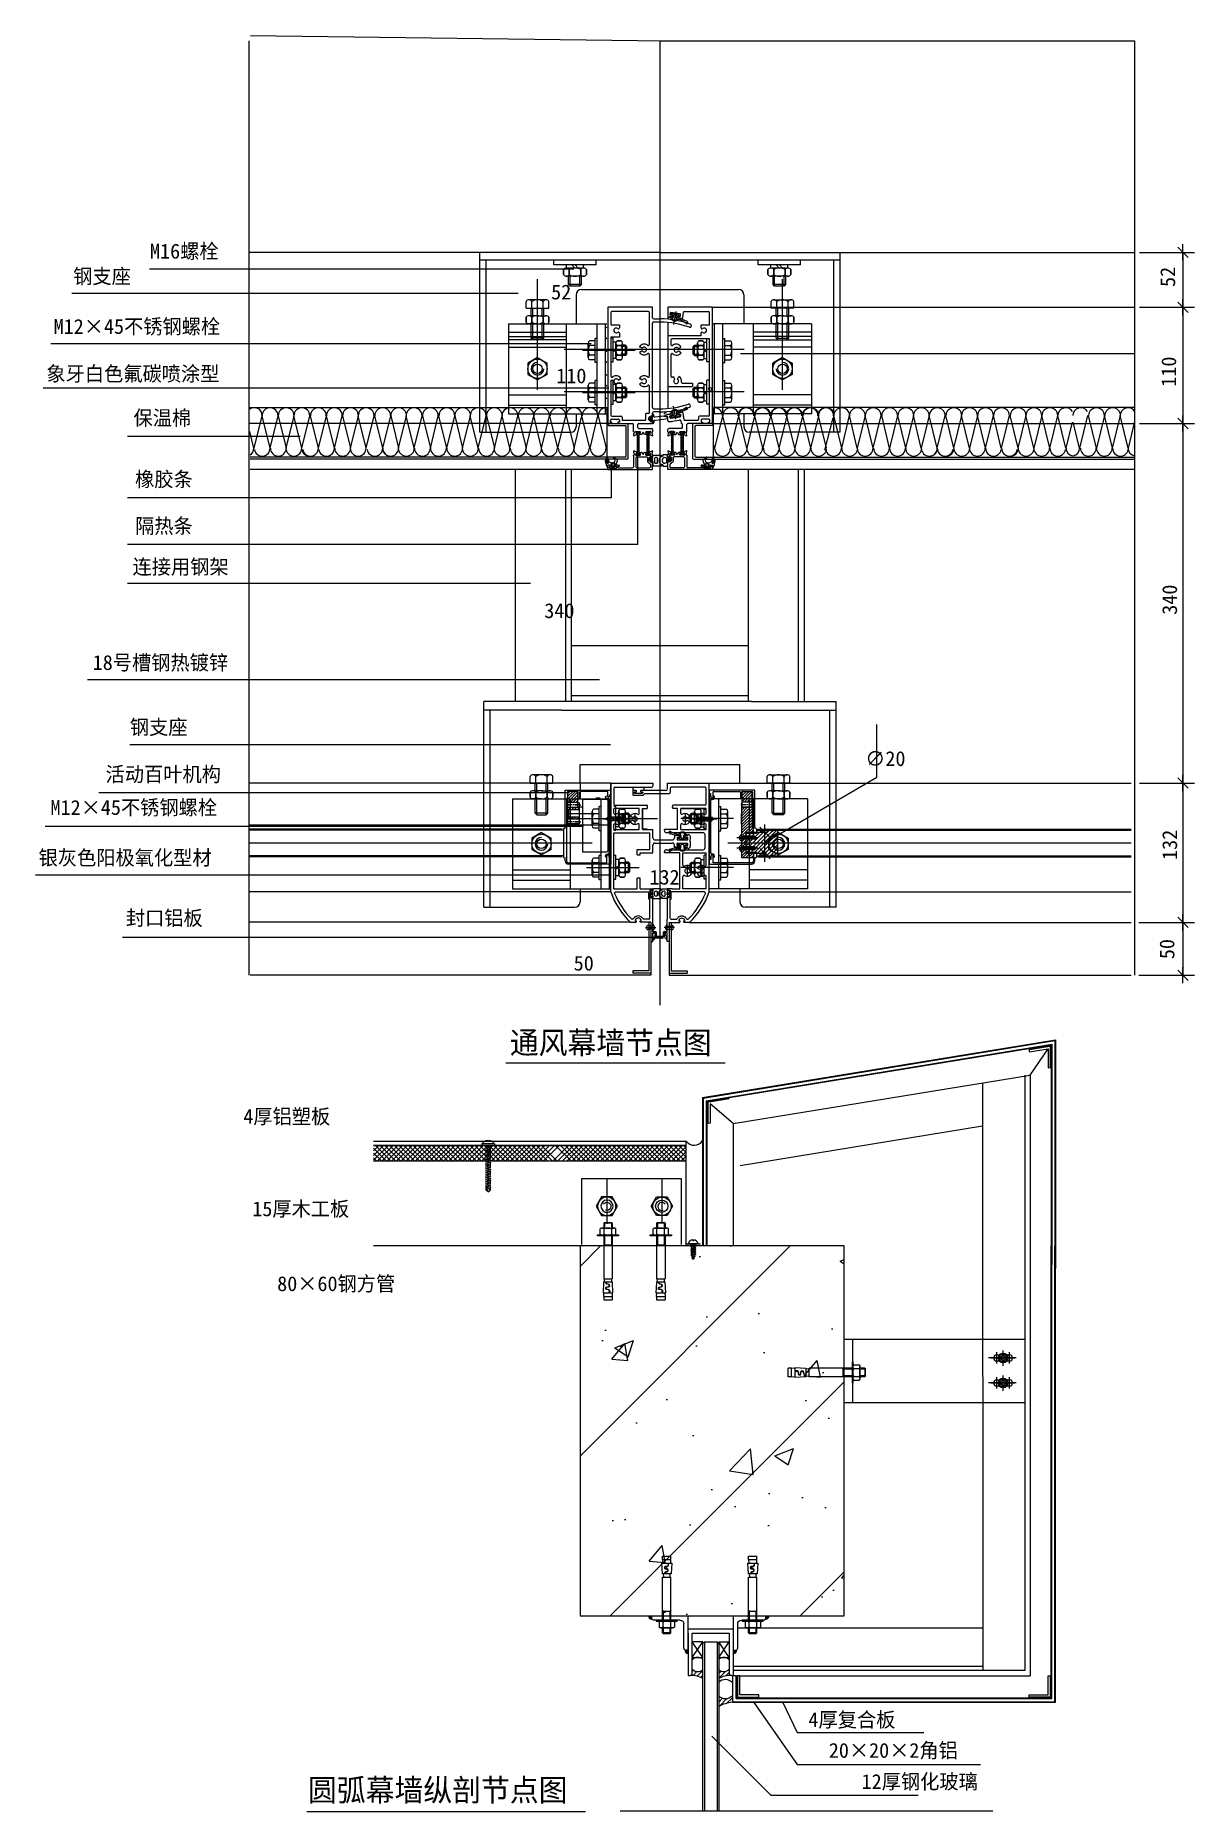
# Model space of a CAD drawing. Header units: metres. Extents: x -8118 to 8780, y 3552 to 5232.
# Drawn here: x 7683 to 8780, y 3552 to 5232 of the extents above; entities outside this region: 3.
import ezdxf

# ---------------------------------------------------------------- set-up
doc = ezdxf.new("R2010")
doc.units = ezdxf.units.M
for name, color, linetype in [('1', 1, 'Continuous'), ('10', 1, 'Continuous'), ('2', 2, 'Continuous'), ('3', 5, 'Continuous'), ('4', 4, 'Continuous'), ('5', 3, 'Continuous'), ('6', 6, 'Continuous'), ('ALUMINUM', 2, 'Continuous'), ('CASTFIX', 1, 'Continuous'), ('CEN', 9, 'Continuous'), ('CENTER', 2, 'Continuous'), ('DIM', 4, 'Continuous'), ('FIXING', 6, 'Continuous'), ('GLASS-H', 254, 'Continuous'), ('GOMMA', 3, 'Continuous'), ('GROSSA', 4, 'Continuous'), ('H', 4, 'Continuous'), ('L18', 1, 'Continuous'), ('L50', 5, 'Continuous'), ('PUB_DIM', 3, 'Continuous'), ('XSX', 6, 'Continuous'), ('五金件', 1, 'Continuous'), ('图层1', 252, 'Continuous'), ('型材', 1, 'Continuous'), ('填充', 1, 'Continuous'), ('点划线', 1, 'Continuous'), ('胶条', 6, 'Continuous'), ('隔热条', 3, 'Continuous')]:
    doc.layers.add(name, color=color, linetype=linetype)

msp = doc.modelspace()

# ---------------------------------------------------------------- texts
at = {"layer": '10', "char_height": 14, "attachment_point": 1}
for s, insert in [('\\A1;52', (8170.78, 4995.92)), ('\\A1;110', (8175.61, 4916.59)), ('\\A1;340', (8164.32, 4694.48)), ('\\A1;132', (8263.82, 4442.43)), ('\\A1;50', (8192.13, 4361.06))]:
    msp.add_mtext(s, dxfattribs=dict(at, insert=insert))
at = {"layer": '4'}
msp.add_text('象牙白色氟碳喷涂型', height=14, dxfattribs=at).set_placement((7693.02, 4904.63))
at = {"layer": '4', "char_height": 14, "attachment_point": 1}
for s, insert in [('M16螺栓', (7791.09, 5034.59)), ('钢支座', (7718.38, 5010.79)), ('M12×45不锈钢螺栓', (7699.86, 4963.31)), ('保温棉', (7775.47, 4876.89)), ('橡胶条', (7776.98, 4818.81)), ('隔热条', (7776.98, 4774.69)), ('连接用钢架', (7774.54, 4736.01)), ('18号槽钢热镀锌', (7736.84, 4645.43)), ('钢支座', (7772.03, 4584.38)), ('活动百叶机构', (7749.06, 4539.77)), ('M12×45不锈钢螺栓', (7696.92, 4508.35)), ('银灰色阳极氧化型材', (7685.64, 4460.85)), ('封口铝板', (7768.18, 4403.85))]:
    msp.add_mtext(s, dxfattribs=dict(at, insert=insert))
at = {"layer": 'DIM'}
for s, p in [('52', (8761.44, 4993.66)), ('110', (8762.43, 4899.28)), ('340', (8763.24, 4683.59)), ('132', (8763.29, 4451.7)), ('50', (8760.71, 4357.87))]:
    msp.add_text(s, height=14, rotation=90, dxfattribs=at).set_placement(p)
for s, height, p in [('通风幕墙节点图', 21, (8131.68, 4268.35)), ('4厚铝塑板', 14, (7879.41, 4202.11)), ('15厚木工板', 14, (7887.88, 4114.72)), ('80×60钢方管', 14, (7911.48, 4043.89)), ('4厚复合板', 14, (8414.31, 3631.51)), ('20×20×2角铝', 14, (8433.65, 3602.46)), ('圆弧幕墙纵剖节点图', 21, (7940.64, 3561.4)), ('12厚钢化玻璃', 14, (8464.64, 3572.97))]:
    msp.add_text(s, height=height, dxfattribs=at).set_placement(p)
at = {"layer": 'DIM', "insert": (8468.11, 4554.56), "char_height": 14, "attachment_point": 1}
msp.add_mtext('\\A1;∅20', dxfattribs=at)

# ---------------------------------------------------------------- blocks, each defined once
blk = doc.blocks.new('10X12')
at = {"layer": 'CASTFIX'}
for p, q in [((-4.5, 0), (-4.5, 1.25)), ((-4.5, 1.25), (4.5, 1.25)), ((-4.5, 0), (4.5, 0)), ((-1.75, 0), (-1.75, -13.22)), ((-1.5, 3), (-0.7, 3)), ((-0.5, 2.25), (-0.7, 3)), ((-0.5, 2.25), (0.5, 2.25)), ((0.5, 2.25), (0.7, 3)), ((0.7, 3), (1.5, 3)), ((1.75, 0), (1.75, -12.74)), ((4.5, 0), (4.5, 1.25)), ((-2.19, -1.27), (2.32, -0.67)), ((-2.19, -3.27), (2.32, -2.67)), ((-2.19, -5.27), (2.32, -4.67)), ((-2.19, -7.27), (2.32, -6.67)), ((-2.19, -9.27), (2.32, -8.67)), ((-2.19, -11.27), (2.32, -10.67)), ((-2.19, -13.27), (2.32, -12.67)), ((-1.75, -13.22), (0, -15.43)), ((0, -15.43), (1.75, -12.74))]:
    blk.add_line(p, q, dxfattribs=at)
at = {"layer": 'CASTFIX', "color": 8}
blk.add_line((0, -18.34), (0, 8.33), dxfattribs=at)
at = {"layer": 'CASTFIX'}
for centre, start, end in [((-1.85, 0.15), 82.98, 157.54), ((1.85, 0.15), 22.46, 97.02)]:
    blk.add_arc(centre, 2.87, start, end, dxfattribs=at)
blk = doc.blocks.new('14')
blk.add_line((6720.41, -286.02), (6720.41, -284.07))
blk.add_arc((6735.07, -284.47), 0.5, 149.98, 175.34)
blk.add_arc((6735.07, -284.47), 0.5, 149.98, 175.34)
at = {"layer": '10'}
blk.add_line((6720.61, -290.11), (6720.61, -294.47), dxfattribs=at)
at = {"layer": '10', "color": 6}
blk.add_line((6730.28, -294.47), (6730.16, -294.47), dxfattribs=at)
at = {"layer": '3', "color": 6, "linetype": 'Continuous'}
for centre, radius, start, end in [((6731.07, -289.27), 4.69, 126.04, 233.96), ((6728.24, -284.72), 0.77, 275.95, 57.9), ((6728.28, -289.24), 3.61, 150.11, 209.89), ((6730.73, -289.27), 4.34, 131.21, 228.86), ((6728.25, -293.82), 0.77, 302.1, 84.05), ((6731.97, -289.24), 2.7, 92.55, 267.45)]:
    blk.add_arc(centre, radius, start, end, dxfattribs=at)
at = {"layer": 'GOMMA', "color": 6}
for p, q in [((6720.61, -286.02), (6720.61, -284.07)), ((6720.61, -284.07), (6728.64, -284.07)), ((6730.16, -285.07), (6727.87, -286)), ((6730.16, -283.94), (6730.16, -285.07)), ((6734.17, -283.94), (6730.16, -283.94)), ((6734.46, -284), (6734.17, -283.94)), ((6734.46, -284), (6734.17, -283.94)), ((6734.46, -284), (6734.46, -284)), ((6734.46, -284), (6734.46, -284)), ((6734.46, -284), (6734.46, -284)), ((6734.46, -284), (6734.46, -284)), ((6734.49, -286.02), (6734.58, -284.43)), ((6726.38, -294.47), (6720.61, -294.47)), ((6730.28, -294.47), (6734.49, -294.47)), ((6734.69, -287.71), (6734.69, -288.42)), ((6734.71, -286.38), (6735.31, -286.68)), ((6734.71, -289.76), (6735.31, -289.46)), ((6736.29, -288.82), (6735.09, -288.82)), ((6736.13, -288.07), (6735.13, -288.07)), ((6735.98, -286.23), (6736.19, -286.01)), ((6735.98, -289.91), (6736.19, -290.12)), ((6736.48, -285.89), (6736.56, -285.89)), ((6736.48, -290.24), (6736.56, -290.24)), ((6736.69, -288.42), (6736.69, -287.71)), ((6736.84, -286.01), (6737.37, -286.55)), ((6736.84, -290.12), (6737.37, -289.59)), ((6737.49, -289.3), (6737.49, -286.83))]:
    blk.add_line(p, q, dxfattribs=at)
at = {"layer": 'GOMMA'}
blk.add_line((6734.49, -290.11), (6734.49, -294.47), dxfattribs=at)
at = {"layer": 'GOMMA', "color": 6}
for points in [[(6725.14, -287.44, 0.41), (6724.24, -286.54), (6722.99, -286.54, 0.41), (6722.09, -287.44), (6722.09, -291.04, 0.41), (6722.99, -291.94), (6724.24, -291.94, 0.41), (6725.14, -291.04)], [(6731.85, -286.54), (6732.52, -286.54, -0.41), (6733.42, -287.44), (6733.42, -291.04, -0.41), (6732.52, -291.94), (6731.85, -291.94)]]:
    blk.add_lwpolyline(points, format="xyb", dxfattribs=at)
for points in [[(6728.66, -294.47), (6728.64, -294.47), (6726.38, -294.47)], [(6727.87, -292.54), (6730.16, -293.47), (6730.16, -294.47)]]:
    blk.add_lwpolyline(points, dxfattribs=at)
for centre, radius, start, end in [((6734.46, -284.2), 0.2, 352.16, 90), ((6735.07, -284.47), 0.5, 149.98, 175.34), ((6734.89, -286.02), 0.4, 180, 243.43), ((6734.89, -290.11), 0.4, 116.57, 180), ((6735.09, -287.71), 0.4, 90, 180), ((6735.09, -288.42), 0.4, 180, 270), ((6735.49, -286.22), 0.49, 248.5, 359.37), ((6735.49, -289.81), 0.4, 13.48, 116.57), ((6736.27, -289.63), 0.4, 193.48, 224.62), ((6736.48, -286.29), 0.4, 90, 135.38), ((6736.48, -289.84), 0.4, 224.62, 270), ((6736.29, -287.71), 0.4, 0, 90), ((6736.29, -288.42), 0.4, 270, 360), ((6736.56, -286.29), 0.4, 44.98, 90), ((6736.56, -289.84), 0.4, 270, 315.02), ((6737.09, -286.83), 0.4, 0, 44.98), ((6737.09, -289.3), 0.4, 315.02, 0)]:
    blk.add_arc(centre, radius, start, end, dxfattribs=at)
at = {"layer": '胶条'}
for p, q in [((6717.61, -289.3), (6717.61, -286.83)), ((6718.27, -286.01), (6717.73, -286.55)), ((6718.27, -290.12), (6717.73, -289.59)), ((6718.41, -288.42), (6718.41, -287.71)), ((6718.63, -285.89), (6718.55, -285.89)), ((6718.63, -290.24), (6718.55, -290.24)), ((6718.81, -287.31), (6720.01, -287.31)), ((6718.81, -288.82), (6720.01, -288.82)), ((6719.12, -286.23), (6718.91, -286.01)), ((6718.98, -288.07), (6719.98, -288.07)), ((6719.41, -287.91), (6719.41, -288.27)), ((6720.39, -286.38), (6719.79, -286.68)), ((6720.39, -289.76), (6719.79, -289.46)), ((6720.41, -287.71), (6720.41, -288.42))]:
    blk.add_line(p, q, dxfattribs=at)
for centre, start, end in [((6718.01, -289.3), 180, 224.98), ((6718.55, -286.29), 90, 135.02), ((6718.55, -289.84), 224.98, 270), ((6718.81, -287.71), 90, 180), ((6718.81, -288.42), 180, 270), ((6718.63, -286.29), 44.62, 90), ((6718.63, -289.84), 270, 315.38), ((6719.61, -286.32), 193.48, 296.57), ((6719.61, -289.81), 63.43, 166.52), ((6720.01, -287.71), 360, 90), ((6720.01, -288.42), 270, 360), ((6720.21, -286.02), 296.57, 0), ((6720.21, -290.11), 360, 63.43)]:
    blk.add_arc(centre, 0.4, start, end, dxfattribs=at)
blk = doc.blocks.new('DA')
at = {"color": 6}
for p, q in [((4.75, 0), (-4.75, 0)), ((-1.61, 0), (-1.61, -0.9)), ((-0.5, 3.7), (-0.5, 2.7)), ((0.5, 2.7), (-0.5, 2.7)), ((0.5, 2.7), (0.5, 3.7)), ((1.61, 0), (1.61, -0.45)), ((2.39, -0.64), (-2.41, -1.31)), ((-2.41, -1.31), (-1.61, -0.9)), ((-1.61, -1.51), (-2.41, -1.31)), ((2.39, -2.22), (-2.41, -2.89)), ((-2.41, -2.89), (-1.61, -2.47)), ((-1.61, -3.08), (-2.41, -2.89)), ((2.39, -3.82), (-2.41, -4.5)), ((-1.61, -4.08), (-2.41, -4.5)), ((-2.41, -4.5), (-1.61, -4.69)), ((2.39, -5.4), (-2.41, -6.07)), ((-2.41, -6.07), (-1.61, -5.66)), ((-1.61, -6.27), (-2.41, -6.07)), ((2.39, -7.01), (-2.41, -7.69)), ((-1.61, -7.27), (-2.41, -7.69)), ((-2.41, -7.69), (-1.61, -7.88)), ((2.39, -8.62), (-2.41, -9.3)), ((-1.61, -8.88), (-2.41, -9.3)), ((-2.41, -9.3), (-1.61, -9.49)), ((2.37, -10.23), (-2.24, -10.88)), ((-1.61, -10.49), (-2.24, -10.88)), ((-2.24, -10.88), (-1.43, -11.07)), ((1.75, -11.93), (-1.68, -12.41)), ((-1.08, -12.02), (-1.68, -12.41)), ((-1.68, -12.41), (-0.87, -12.6)), ((1.61, -0.45), (-1.61, -0.9)), ((1.61, -1.06), (-1.61, -1.51)), ((-1.61, -1.51), (-1.61, -2.47)), ((1.61, -2.02), (-1.61, -2.47)), ((1.61, -2.63), (-1.61, -3.08)), ((-1.61, -3.08), (-1.61, -4.08)), ((-1.61, -4.08), (-1.61, -3.08)), ((1.61, -3.63), (-1.61, -4.08)), ((1.61, -4.24), (-1.61, -4.69)), ((-1.61, -4.69), (-1.61, -5.66)), ((1.61, -5.21), (-1.61, -5.66)), ((1.61, -5.82), (-1.61, -6.27)), ((-1.61, -7.26), (-1.61, -6.27)), ((-1.61, -6.27), (-1.61, -7.26)), ((1.61, -6.81), (-1.61, -7.26)), ((1.61, -7.42), (-1.61, -7.87)), ((-1.61, -7.87), (-1.61, -8.88)), ((1.61, -8.42), (-1.61, -8.88)), ((1.61, -9.03), (-1.61, -9.49)), ((-1.61, -9.49), (-1.61, -10.49)), ((1.61, -10.03), (-1.61, -10.49)), ((1.58, -10.65), (-1.43, -11.07)), ((-1.08, -12.02), (-1.43, -11.07)), ((-1.16, -13.84), (-0.56, -13.45)), ((1.17, -13.51), (-1.16, -13.84)), ((-1.16, -13.84), (-0.35, -14.03)), ((1.2, -11.7), (-1.08, -12.02)), ((0.97, -12.34), (-0.87, -12.6)), ((-0.56, -13.45), (-0.87, -12.6)), ((0.62, -13.29), (-0.56, -13.45)), ((0.39, -13.93), (-0.35, -14.03)), ((0, -15), (-0.35, -14.03)), ((0, -15), (0.39, -13.93)), ((1.17, -13.51), (0.39, -13.93)), ((0.62, -13.29), (0.97, -12.34)), ((0.62, -13.29), (1.17, -13.51)), ((1.75, -11.93), (0.97, -12.34)), ((1.2, -11.7), (1.58, -10.65)), ((1.75, -11.93), (1.2, -11.7)), ((2.37, -10.23), (1.58, -10.65)), ((2.39, -0.64), (1.61, -0.45)), ((2.39, -0.64), (1.61, -1.06)), ((1.61, -1.06), (1.61, -2.02)), ((2.39, -2.22), (1.61, -2.02)), ((2.39, -2.22), (1.61, -2.63)), ((1.61, -2.63), (1.61, -3.63)), ((2.39, -3.82), (1.61, -3.63)), ((2.39, -3.82), (1.61, -4.24)), ((1.61, -4.24), (1.61, -5.21)), ((2.39, -5.4), (1.61, -5.21)), ((2.39, -5.4), (1.61, -5.82)), ((1.61, -5.82), (1.61, -6.81)), ((2.39, -7.01), (1.61, -6.81)), ((2.39, -7.01), (1.61, -7.42)), ((1.61, -7.42), (1.61, -8.42)), ((2.39, -8.62), (1.61, -8.42)), ((2.39, -8.62), (1.61, -9.03)), ((1.61, -9.03), (1.61, -10.03)), ((1.61, -10.03), (2.37, -10.23))]:
    blk.add_line(p, q, dxfattribs=at)
for centre, start, end in [((0.15, -1.33), 97.37, 164.8), ((-0.15, -1.33), 15.2, 82.63)]:
    blk.add_arc(centre, 5.08, start, end, dxfattribs=at)
blk = doc.blocks.new('Z')
at = {"color": 6}
for p, q in [((-10.05, 0.12), (-5.01, 8.85)), ((-5.01, -8.61), (-10.05, 0.12)), ((-5.01, 8.85), (5.07, 8.85)), ((5.07, 8.85), (10.11, 0.12)), ((10.11, 0.12), (5.07, -8.61)), ((5.07, -8.61), (-5.01, -8.61))]:
    blk.add_line(p, q, dxfattribs=at)
for centre, radius in [((0.11, 0.07), 8.64), ((-0.08, 0.07), 5.76)]:
    blk.add_circle(centre, radius, dxfattribs=at)
blk.add_arc((0, 0), 3.84, 32.25, 288.67, dxfattribs=at)
blk = doc.blocks.new('S')
at = {"color": 6}
for p, q in [((-7.31, 1.58), (-7.31, 6.82)), ((-4, 12.01), (-3.2, 12.81)), ((4, 12.01), (-4, 12.01)), ((-4, 12.01), (-4, 7.4)), ((-4, 0), (-4, -40.52)), ((-3.66, 1.58), (-3.66, 6.82)), ((-3.2, 12.81), (3.2, 12.81)), ((-3.2, 12.81), (-3.2, 7.4)), ((-3.2, 0), (-3.2, -8.52)), ((3.2, 12.81), (3.2, 7.4)), ((4, 12.01), (3.2, 12.81)), ((3.2, 0), (3.2, -8.52)), ((3.66, 1.58), (3.66, 6.82)), ((4, 12.01), (4, 7.4)), ((4, 0), (4, -40.52)), ((7.31, 1.58), (7.31, 6.82)), ((-4, -9.32), (-3.2, -8.52)), ((-3.2, -8.52), (3.2, -8.52)), ((4, -9.32), (3.2, -8.52)), ((-4, -40.52), (4, -40.52)), ((-3.36, -43.85), (-3.2, -40.52)), ((3.2, -40.52), (3.36, -43.85)), ((-4, -57.19), (-3.84, -53.85)), ((-4, -57.19), (-4, -60.52)), ((-4, -57.19), (4, -57.19)), ((-4, -60.52), (4, -60.52)), ((3.84, -53.85), (4, -57.19)), ((4, -57.19), (4, -60.52))]:
    blk.add_line(p, q, dxfattribs=at)
blk.add_lwpolyline([(-10, 0), (-10, 1), (10, 1), (10, 0)], close=True, dxfattribs=at)
for points in [[(-5.48, 7.4), (0, 7.4), (5.48, 7.4)], [(-5.48, 1), (0, 1), (5.48, 1)]]:
    blk.add_lwpolyline(points, dxfattribs=at)
for points in [[(-4.67, -53.85), (0.1, -53.85, 1.06), (-0.6, -50.86, -1.34), (-0.6, -48.34, 1.34), (-0.6, -45.81, -0.48), (-2.08, -43.85), (-4.17, -43.85)], [(-1.74, -43.85, 0.49), (-0.64, -45.47, -1.32), (-0.69, -48.66, 1.34), (-0.69, -50.54, -0.84), (0.93, -53.85), (4.67, -53.85), (4.17, -43.85)]]:
    blk.add_lwpolyline(points, format="xyb", close=True, dxfattribs=at)
for centre, radius, start, end in [((-5.48, 4.23), 3.17, 54.74, 125.26), ((-5.48, 4.17), 3.17, 234.74, 305.26), ((0, -4.4), 11.8, 71.94, 108.06), ((0, 12.8), 11.8, 251.94, 288.06), ((5.48, 4.23), 3.17, 54.74, 125.26), ((5.48, 4.17), 3.17, 234.74, 305.26)]:
    blk.add_arc(centre, radius, start, end, dxfattribs=at)
blk = doc.blocks.new('_DIMX')
blk.add_line((-109.45, 0), (109.45, 0))
blk.add_lwpolyline([(-70, -70), (70, 70)])

# ---------------------------------------------------------------- hatches: boundary and pattern name
h = msp.add_hatch()
h.set_pattern_fill('NET', scale=0.3)
h.paths.add_polyline_path([(8347.36, 3679.92), (8346.36, 3679.92), (8346.36, 3658.92), (8367.36, 3658.92), (8367.36, 3659.92), (8347.36, 3659.92)])
h = msp.add_hatch()
h.set_pattern_fill('NET', scale=0.3)
h.paths.add_polyline_path([(8643.2, 3679.93), (8644.2, 3679.93), (8644.2, 3658.93), (8623.2, 3658.93), (8623.2, 3659.93), (8643.2, 3659.93)])
at = {"layer": '4'}
h = msp.add_hatch(dxfattribs=at)
h.set_pattern_fill('AR-CONC', scale=0.3)
h.paths.add_polyline_path([(8304.39, 3686.4, 0.45), (8314.39, 3686.05), (8314.39, 3695.34, 0.45), (8304.39, 3694.99)])
h = msp.add_hatch(dxfattribs=at)
h.set_pattern_fill('AR-CONC', scale=0.3)
h.paths.add_polyline_path([(8339.39, 3686.4, -0.45), (8329.39, 3686.05), (8329.39, 3695.34, -0.45), (8339.39, 3694.99)])
h = msp.add_hatch(dxfattribs=at)
h.set_pattern_fill('ANSI31')
h.paths.add_polyline_path([(8302.44, 3680.44, -0.13), (8314.39, 3677.45), (8314.39, 3686.05, -0.45), (8304.39, 3686.4), (8304.39, 3682.44, -0.41)])
h = msp.add_hatch(dxfattribs=at)
h.set_pattern_fill('ANSI31')
h.paths.add_polyline_path([(8339.39, 3686.4), (8339.39, 3682.44, 0.41), (8341.33, 3680.44, 0.13), (8329.39, 3677.45), (8329.39, 3686.05, 0.45)])
h = msp.add_hatch(dxfattribs=at)
h.set_pattern_fill('AR-CONC', scale=0.3)
h.paths.add_polyline_path([(8342.36, 3661.26, -0.42), (8329.39, 3661.03), (8329.39, 3673.78, -0.42), (8342.36, 3673.54)])
h = msp.add_hatch(dxfattribs=at)
h.set_pattern_fill('ANSI31')
h.paths.add_polyline_path([(8342.36, 3661.26), (8342.36, 3654.93, 0.1), (8329.39, 3650.97), (8329.39, 3661.03, 0.42)])
at = {"layer": 'DIM'}
h = msp.add_hatch(dxfattribs=at)
h.set_pattern_fill('ANSI37', scale=5)
h.paths.add_polyline_path([(8222.39, 4873.77), (8223.39, 4873.77), (8223.39, 4916.27), (8222.39, 4916.27)])
h.paths.add_polyline_path([(8222.39, 4916.27), (8223.39, 4916.27), (8223.39, 4958.77), (8222.39, 4958.77)])
h = msp.add_hatch(dxfattribs=at)
h.set_pattern_fill('ANSI37', scale=5)
h.paths.add_polyline_path([(8226.16, 4424.46), (8227.16, 4424.46), (8227.16, 4466.96), (8226.16, 4466.96)])
h.paths.add_polyline_path([(8226.16, 4466.96), (8227.16, 4466.96), (8227.16, 4509.46), (8226.16, 4509.46)])
at = {"layer": 'H'}
h = msp.add_hatch(dxfattribs=at)
h.set_pattern_fill('ANSI31', scale=0.6)
h.paths.add_polyline_path([(8187.61, 4516.56), (8186.61, 4515.56), (8186.61, 4506.26), (8196.11, 4506.26), (8196.11, 4515.56), (8195.11, 4516.56)])
h = msp.add_hatch(dxfattribs=at)
h.set_pattern_fill('ANSI31', scale=0.6)
h.paths.add_polyline_path([(8360.07, 4516.52), (8361.07, 4515.52), (8361.07, 4506.22), (8351.57, 4506.22), (8351.57, 4515.52), (8352.57, 4516.52)])
h = msp.add_hatch(dxfattribs=at)
h.set_pattern_fill('ANSI31', scale=0.6)
h.paths.add_polyline_path([(8186.36, 4492.26), (8186.36, 4490.26), (8197.36, 4490.26), (8197.36, 4492.26)])
h.paths.add_polyline_path([(8186.36, 4501.26), (8186.36, 4499.26), (8197.36, 4499.26), (8197.36, 4501.26)])
h = msp.add_hatch(dxfattribs=at)
h.set_pattern_fill('ANSI31', scale=0.6)
h.paths.add_polyline_path([(8361.32, 4501.22), (8361.32, 4481.72), (8362.32, 4481.72), (8362.32, 4477.72), (8355.32, 4477.72), (8355.32, 4474.22), (8355.31, 4474.22), (8351.32, 4475.59), (8351.32, 4475.72), (8351.32, 4501.22)])
h.paths.add_polyline_path([(8355.32, 4467.72), (8355.32, 4464.22), (8351.32, 4464.22), (8351.32, 4467.72)])
h.paths.add_polyline_path([(8355.32, 4471.22), (8355.32, 4467.72), (8351.32, 4467.72), (8351.32, 4471.22)])
h.paths.add_polyline_path([(8355.32, 4461.22), (8355.32, 4457.72), (8362.32, 4457.72), (8362.32, 4453.72), (8351.32, 4453.72), (8351.32, 4461.22)])
h = msp.add_hatch(dxfattribs=at)
h.set_pattern_fill('ANSI31', scale=0.8)
h.paths.add_polyline_path([(8381.32, 4479.92), (8384.32, 4479.92, -0.41), (8385.32, 4478.92), (8385.32, 4467.72), (8355.32, 4467.72), (8355.32, 4471.22), (8363.32, 4471.22), (8364.92, 4472.72), (8363.32, 4474.22), (8355.32, 4474.22), (8355.32, 4476.72), (8365.32, 4476.72), (8365.32, 4479.92), (8369.32, 4479.92, 1), (8371.32, 4479.92), (8374.32, 4479.92, 1), (8376.32, 4479.92), (8379.32, 4479.92, 1)])
h.paths.add_polyline_path([(8385.32, 4467.72), (8385.32, 4456.52, -0.41), (8384.32, 4455.52), (8381.32, 4455.52, 1), (8379.32, 4455.52), (8376.32, 4455.52, 1), (8374.32, 4455.52), (8371.32, 4455.52, 1), (8369.32, 4455.52), (8365.32, 4455.52), (8365.32, 4458.72), (8355.32, 4458.72), (8355.32, 4461.22), (8363.32, 4461.22), (8364.92, 4462.72), (8363.32, 4464.22), (8355.32, 4464.22), (8355.32, 4467.72)])
h = msp.add_hatch(dxfattribs=at)
h.set_pattern_fill('ANSI31', scale=0.2)
h.paths.add_polyline_path([(8365.32, 4476.72), (8365.32, 4477.72), (8356.32, 4477.72), (8356.32, 4476.72)])
h.paths.add_polyline_path([(8365.32, 4457.72), (8365.32, 4458.72), (8356.32, 4458.72), (8356.32, 4457.72)])
at = {"layer": '图层1'}
h = msp.add_hatch(dxfattribs=at)
h.set_pattern_fill('ANSI37', scale=0.05)
h.paths.add_polyline_path([(8644.19, 4276.73), (8623.19, 4273.3), (8623.19, 4272.29), (8643.19, 4275.55), (8643.19, 4255.29), (8644.19, 4255.45)])
h = msp.add_hatch(dxfattribs=at)
h.set_pattern_fill('ANSI37', scale=0.05)
h.paths.add_polyline_path([(8319.19, 4222.67), (8339.19, 4225.93), (8339.19, 4226.95), (8318.19, 4223.52), (8318.19, 4202.24), (8319.19, 4202.41)])
h = msp.add_hatch(dxfattribs=at)
h.set_pattern_fill('AR-CONC')
h.paths.add_polyline_path([(8448.19, 4086.69), (8198.19, 4086.69), (8198.19, 3736.69), (8448.19, 3736.69)])
h = msp.add_hatch(dxfattribs=at)
h.set_pattern_fill('ANSI31', scale=40)
h.paths.add_polyline_path([(8448.19, 4086.69), (8198.19, 4086.69), (8198.19, 3736.69), (8448.19, 3736.69)])
at = {"layer": '隔热条'}
h = msp.add_hatch(dxfattribs=at)
h.set_pattern_fill('ANSI38', scale=0.4)
h.paths.add_polyline_path([(8255.37, 4835.5), (8255.37, 4835.14, -0.41), (8254.97, 4834.74), (8251.57, 4834.74, -0.41), (8251.17, 4835.14), (8251.17, 4835.5), (8251.87, 4836.72), (8251.94, 4836.72, 0.58), (8252.1, 4837.03), (8252.07, 4837.07), (8252.21, 4837.3, 0.13), (8252.37, 4837.9), (8252.37, 4853.58, 0.13), (8252.21, 4854.18), (8252.07, 4854.41), (8252.1, 4854.45, 0.58), (8251.94, 4854.76), (8251.87, 4854.76), (8251.17, 4855.98), (8251.17, 4856.34, -0.41), (8251.56, 4856.74), (8254.98, 4856.74, -0.41), (8255.37, 4856.34), (8255.37, 4855.98), (8254.81, 4855.02), (8254.53, 4854.54, 0.09), (8254.5, 4854.48), (8254.33, 4854.18, 0.13), (8254.17, 4853.58), (8254.17, 4837.9, 0.13), (8254.33, 4837.3), (8254.5, 4837, 0.09), (8254.53, 4836.93), (8254.81, 4836.46)])
h = msp.add_hatch(dxfattribs=at)
h.set_pattern_fill('ANSI38', scale=0.4)
h.paths.add_polyline_path([(8261.61, 4853.58, 0.13), (8261.45, 4854.18), (8261.28, 4854.48, 0.09), (8261.25, 4854.54), (8260.96, 4855.02), (8260.41, 4855.98), (8260.41, 4856.34, -0.41), (8260.8, 4856.74), (8264.22, 4856.74, -0.41), (8264.61, 4856.34), (8264.61, 4855.98), (8263.91, 4854.76), (8263.84, 4854.76, 0.58), (8263.68, 4854.45), (8263.7, 4854.41), (8263.57, 4854.18, 0.13), (8263.41, 4853.58), (8263.41, 4837.9, 0.13), (8263.57, 4837.3), (8263.7, 4837.07), (8263.68, 4837.03, 0.58), (8263.84, 4836.72), (8263.91, 4836.72), (8264.61, 4835.5), (8264.61, 4835.14, -0.41), (8264.21, 4834.74), (8260.81, 4834.74, -0.41), (8260.41, 4835.14), (8260.41, 4835.5), (8260.96, 4836.46), (8261.25, 4836.93, 0.09), (8261.28, 4837), (8261.45, 4837.3, 0.13), (8261.61, 4837.9)])
h = msp.add_hatch(dxfattribs=at)
h.set_pattern_fill('ANSI38', scale=0.4)
h.paths.add_polyline_path([(8286.45, 4853.67, -0.13), (8286.61, 4854.27), (8286.78, 4854.57, -0.09), (8286.81, 4854.63), (8287.09, 4855.11), (8287.65, 4856.07), (8287.65, 4856.43, 0.41), (8287.26, 4856.83), (8283.84, 4856.83, 0.41), (8283.45, 4856.43), (8283.45, 4856.07), (8284.15, 4854.85), (8284.22, 4854.85, -0.58), (8284.38, 4854.54), (8284.35, 4854.5), (8284.49, 4854.27, -0.13), (8284.65, 4853.67), (8284.65, 4837.99, -0.13), (8284.49, 4837.39), (8284.35, 4837.16), (8284.38, 4837.12, -0.58), (8284.22, 4836.81), (8284.15, 4836.81), (8283.45, 4835.59), (8283.45, 4835.23, 0.41), (8283.85, 4834.83), (8287.25, 4834.83, 0.41), (8287.65, 4835.23), (8287.65, 4835.59), (8287.1, 4836.55), (8286.81, 4837.03, -0.09), (8286.78, 4837.09), (8286.61, 4837.39, -0.13), (8286.45, 4837.99)])
h = msp.add_hatch(dxfattribs=at)
h.set_pattern_fill('ANSI38', scale=0.4)
h.paths.add_polyline_path([(8292.69, 4835.59), (8292.69, 4835.23, 0.41), (8293.09, 4834.83), (8296.49, 4834.83, 0.41), (8296.89, 4835.23), (8296.89, 4835.59), (8296.19, 4836.81), (8296.12, 4836.81, -0.58), (8295.96, 4837.12), (8295.98, 4837.16), (8295.85, 4837.39, -0.13), (8295.69, 4837.99), (8295.69, 4853.67, -0.13), (8295.85, 4854.27), (8295.98, 4854.5), (8295.96, 4854.54, -0.58), (8296.12, 4854.85), (8296.19, 4854.85), (8296.89, 4856.07), (8296.89, 4856.43, 0.41), (8296.5, 4856.83), (8293.08, 4856.83, 0.41), (8292.69, 4856.43), (8292.69, 4856.07), (8293.25, 4855.11), (8293.53, 4854.63, -0.09), (8293.56, 4854.57), (8293.73, 4854.27, -0.13), (8293.89, 4853.67), (8293.89, 4837.99, -0.13), (8293.73, 4837.39), (8293.56, 4837.09, -0.09), (8293.53, 4837.03), (8293.24, 4836.55)])

# ---------------------------------------------------------------- linework, layer by layer
for p, q in [((8103.39, 5019.3), (8444.29, 5019.3)), ((8182.6, 5010.07), (8182.6, 5005.34)), ((8182.6, 5005.34), (8182.6, 5010.07)), ((8201.48, 5011.57), (8185.3, 5011.58)), ((8188, 5005.34), (8188, 5010.07)), ((8188, 5010.07), (8188, 5005.34)), ((8198.78, 5010.07), (8198.78, 5005.34)), ((8198.78, 5005.34), (8198.78, 5010.07)), ((8204.17, 5010.07), (8204.17, 5005.34)), ((8204.17, 5005.34), (8204.17, 5010.07)), ((8376.06, 5005.34), (8376.06, 5010.07)), ((8376.06, 5010.07), (8376.06, 5005.34)), ((8394.93, 5011.57), (8378.75, 5011.58)), ((8381.45, 5010.07), (8381.45, 5005.34)), ((8381.45, 5005.34), (8381.45, 5010.07)), ((8392.24, 5005.34), (8392.24, 5010.07)), ((8392.24, 5010.07), (8392.24, 5005.34)), ((8397.63, 5005.34), (8397.63, 5010.07)), ((8397.63, 5010.07), (8397.63, 5005.34)), ((8157.89, 4896.25), (8157.89, 5001.1)), ((8201.58, 5003.84), (8185.04, 5003.84)), ((8201.58, 5003.84), (8185.04, 5003.84)), ((8187.39, 4995.97), (8187.39, 5003.84)), ((8199.39, 4995.97), (8187.39, 4995.97)), ((8188.89, 4994.47), (8187.39, 4995.97)), ((8188.89, 4994.47), (8188.89, 5003.84)), ((8197.89, 4994.47), (8188.89, 4994.47)), ((8197.89, 4994.47), (8197.89, 5003.84)), ((8197.89, 4994.47), (8199.39, 4995.97)), ((8199.39, 4995.97), (8199.39, 5003.84)), ((8395.03, 5003.84), (8378.5, 5003.84)), ((8395.03, 5003.84), (8378.5, 5003.84)), ((8380.84, 4995.97), (8380.84, 5003.84)), ((8382.34, 4994.47), (8380.84, 4995.97)), ((8392.84, 4995.97), (8380.84, 4995.97)), ((8382.34, 4994.47), (8382.34, 5003.84)), ((8391.34, 4994.47), (8382.34, 4994.47)), ((8389.79, 4896.25), (8389.79, 5001.1)), ((8391.34, 4994.47), (8391.34, 5003.84)), ((8391.34, 4994.47), (8392.84, 4995.97)), ((8392.84, 4995.97), (8392.84, 5003.84)), ((8147.1, 4973.77), (8147.1, 4979.99)), ((8166.08, 4981.49), (8149.54, 4981.49)), ((8151.89, 4966.49), (8151.89, 4973.77)), ((8152.5, 4973.77), (8152.5, 4979.99)), ((8153.39, 4966.49), (8153.39, 4973.77)), ((8162.39, 4966.49), (8162.39, 4973.77)), ((8163.28, 4973.77), (8163.28, 4979.99)), ((8163.89, 4966.49), (8163.89, 4973.77)), ((8168.67, 4973.77), (8168.67, 4979.99)), ((8266.89, 4974.54), (8224.39, 4974.54)), ((8224.39, 4974.54), (8224.39, 4934.94)), ((8266.89, 4964.54), (8266.89, 4974.54)), ((8323.66, 4974.54), (8281.16, 4974.54)), ((8281.16, 4974.54), (8281.16, 4963.22)), ((8323.66, 4933.64), (8323.66, 4974.54)), ((8323.66, 4974.54), (8723.13, 4974.54)), ((8379.01, 4973.77), (8379.01, 4979.99)), ((8381.61, 4981.49), (8398.14, 4981.49)), ((8383.79, 4966.49), (8383.79, 4973.77)), ((8384.4, 4973.77), (8384.4, 4979.99)), ((8385.29, 4966.49), (8385.29, 4973.77)), ((8394.29, 4966.49), (8394.29, 4973.77)), ((8395.19, 4973.77), (8395.19, 4979.99)), ((8395.79, 4966.49), (8395.79, 4973.77)), ((8400.58, 4973.77), (8400.58, 4979.99)), ((8147.1, 4960.27), (8147.1, 4964.99)), ((8147.1, 4964.99), (8147.1, 4960.27)), ((8157.89, 4958.77), (8148.66, 4958.77)), ((8157.89, 4966.49), (8149.54, 4966.49)), ((8152.5, 4964.99), (8152.5, 4960.27)), ((8152.5, 4960.27), (8152.5, 4964.99)), ((8153.39, 4943.77), (8153.39, 4958.77)), ((8157.89, 4966.49), (8166.23, 4966.49)), ((8157.89, 4958.77), (8167.11, 4958.77)), ((8162.39, 4943.77), (8162.39, 4958.77)), ((8163.28, 4960.27), (8163.28, 4964.99)), ((8163.28, 4964.99), (8163.28, 4960.27)), ((8168.67, 4964.99), (8168.67, 4960.27)), ((8168.67, 4960.27), (8168.67, 4964.99)), ((8227.39, 4969.54), (8227.39, 4958.54)), ((8262.89, 4970.54), (8228.39, 4970.54)), ((8235.39, 4957.54), (8228.39, 4957.54)), ((8235.39, 4957.54), (8235.39, 4955.1)), ((8263.89, 4939.21), (8263.89, 4969.54)), ((8266.89, 4879.54), (8266.89, 4959.54)), ((8267.89, 4963.54), (8274.39, 4963.54)), ((8274.39, 4960.54), (8267.89, 4960.54)), ((8281.16, 4965.79), (8281.16, 4965.41)), ((8281.16, 4960.21), (8281.16, 4947.54)), ((8283.46, 4969.15), (8283.23, 4967.67)), ((8283.55, 4968.07), (8283.55, 4968.07)), ((8285.55, 4966.35), (8285.47, 4965.85)), ((8288.74, 4970.49), (8286.78, 4958.14)), ((8290.41, 4965.07), (8290.49, 4965.56)), ((8293.1, 4966.1), (8293.34, 4967.58)), ((8295.4, 4964.6), (8296.2, 4969.69)), ((8297.19, 4970.54), (8319.66, 4970.54)), ((8303.66, 4956.99), (8303.66, 4956.99)), ((8312.66, 4955.1), (8312.66, 4957.54)), ((8320.66, 4957.54), (8312.66, 4957.54)), ((8320.66, 4957.54), (8320.66, 4969.54)), ((8379.01, 4964.99), (8379.01, 4960.27)), ((8379.01, 4960.27), (8379.01, 4964.99)), ((8389.79, 4958.77), (8380.57, 4958.77)), ((8389.79, 4966.49), (8381.45, 4966.49)), ((8384.4, 4960.27), (8384.4, 4964.99)), ((8384.4, 4964.99), (8384.4, 4960.27)), ((8385.29, 4943.77), (8385.29, 4958.77)), ((8389.79, 4966.49), (8398.14, 4966.49)), ((8389.79, 4958.77), (8399.02, 4958.77)), ((8394.29, 4943.77), (8394.29, 4958.77)), ((8395.19, 4964.99), (8395.19, 4960.27)), ((8395.19, 4960.27), (8395.19, 4964.99)), ((8400.58, 4960.27), (8400.58, 4964.99)), ((8400.58, 4964.99), (8400.58, 4960.27)), ((8227.39, 4946.3), (8227.39, 4909.21)), ((8235.39, 4946.3), (8227.39, 4946.3)), ((8235.39, 4949.98), (8235.39, 4946.3)), ((8281.16, 4947.54), (8281.16, 4899.54)), ((8312.66, 4947.54), (8281.16, 4947.54)), ((8284.16, 4943.54), (8284.16, 4939.21)), ((8320.66, 4944.54), (8285.16, 4944.54)), ((8312.66, 4947.54), (8312.66, 4949.98)), ((8318.29, 4922.77), (8318.29, 4944.54)), ((8320.66, 4909.21), (8320.66, 4944.54)), ((8353.47, 4934.42), (8182.98, 4934.42)), ((8200.38, 4933.77), (8250.49, 4933.77)), ((8224.39, 4936.29), (8224.39, 4864.54)), ((8256.94, 4935.66), (8254.43, 4937.11)), ((8256.94, 4933.41), (8254.43, 4931.96)), ((8263.89, 4909.21), (8263.89, 4929.87)), ((8284.16, 4929.87), (8284.16, 4909.21)), ((8291.29, 4933.18), (8293.79, 4931.7)), ((8291.32, 4935.43), (8293.85, 4936.85)), ((8323.66, 4864.54), (8323.66, 4934.14)), ((8723.14, 4930.43), (8350.08, 4930.43)), ((8227.39, 4905.48), (8227.39, 4872.54)), ((8234.34, 4905.66), (8236.85, 4907.11)), ((8256.94, 4905.66), (8254.43, 4907.11)), ((8288.04, 4906.49), (8286.59, 4909)), ((8290.29, 4906.49), (8291.74, 4909)), ((8320.66, 4872.48), (8320.66, 4909.38)), ((8353.47, 4894.42), (8182.98, 4894.42)), ((8200.38, 4893.77), (8250.49, 4893.77)), ((8256.94, 4903.41), (8254.43, 4901.96)), ((8263.89, 4875.04), (8263.89, 4899.87)), ((8281.16, 4899.54), (8304.48, 4899.54)), ((8281.16, 4899.54), (8281.16, 4878.87)), ((8295.23, 4902.54), (8304.48, 4902.54)), ((8353.47, 4894.42), (8308.83, 4894.42)), ((7885.43, 4879.76), (8223.88, 4879.76)), ((8223.88, 4832.76), (8223.88, 4879.76)), ((8260.39, 4868.54), (8260.39, 4874.04)), ((8262.89, 4874.04), (8260.39, 4874.04)), ((8266.89, 4871.16), (8266.89, 4874.54)), ((8266.89, 4871.16), (8266.89, 4874.54)), ((8267.12, 4873.1), (8267.12, 4873.1)), ((8267.12, 4873.1), (8267.12, 4873.1)), ((8267.89, 4878.54), (8274.39, 4878.54)), ((8274.39, 4875.54), (8267.89, 4875.54)), ((8283.9, 4873.53), (8285.14, 4873.73)), ((8285.55, 4872.73), (8285.47, 4873.22)), ((8288.74, 4868.59), (8286.78, 4880.93)), ((8290.41, 4874), (8290.49, 4873.51)), ((8292.93, 4872.5), (8292.93, 4872.5)), ((8293.1, 4872.97), (8293.34, 4871.49)), ((8295.4, 4874.47), (8296.36, 4868.38)), ((8295.4, 4874.47), (8296.2, 4869.38)), ((8302.67, 4881.31), (8302.67, 4881.31)), ((8723.14, 4879.76), (8324.53, 4879.76)), ((8324.53, 4832.76), (8324.53, 4879.76)), ((8224.39, 4864.54), (7885.54, 4864.54)), ((8224.72, 4864.54), (8224.72, 4862.54)), ((8224.72, 4864.54), (8242.72, 4864.54)), ((8224.72, 4862.54), (8240.72, 4862.54)), ((8226.89, 4865.74), (8226.89, 4867.54)), ((8228.39, 4865.74), (8226.89, 4865.74)), ((8227.89, 4868.54), (8234.39, 4868.54)), ((8228.39, 4871.54), (8236.89, 4871.54)), ((8228.39, 4865.24), (8228.39, 4865.74)), ((8233.89, 4865.74), (8233.89, 4865.24)), ((8235.39, 4865.74), (8233.89, 4865.74)), ((8233.89, 4865.24), (8234.59, 4864.54)), ((8234.59, 4864.54), (8247.89, 4864.54)), ((8235.39, 4867.54), (8235.39, 4865.74)), ((8238.89, 4867.54), (8259.39, 4867.54)), ((8248.89, 4856.74), (8248.89, 4863.54)), ((8249.06, 4856.74), (8248.89, 4856.74)), ((8252.89, 4860.74), (8252.89, 4863.53)), ((8253.89, 4864.53), (8266.89, 4864.54)), ((8253.89, 4859.74), (8265.89, 4859.74)), ((8263.39, 4868.04), (8263.39, 4870.04)), ((8263.89, 4870.54), (8263.89, 4870.54)), ((8263.89, 4867.54), (8263.89, 4867.54)), ((8264.39, 4871.54), (8265.39, 4871.54)), ((8264.39, 4871.04), (8264.39, 4871.54)), ((8264.39, 4867.04), (8264.39, 4866.54)), ((8264.39, 4866.54), (8265.39, 4866.54)), ((8265.89, 4870.79), (8265.89, 4871.04)), ((8265.89, 4867.29), (8265.89, 4867.04)), ((8266.78, 4870.91), (8266.18, 4870.61)), ((8266.78, 4867.17), (8266.18, 4867.47)), ((8266.72, 4856.74), (8266.89, 4856.74)), ((8266.89, 4864.54), (8266.89, 4867.04)), ((8266.89, 4866.99), (8266.89, 4864.54)), ((8266.89, 4866.99), (8266.89, 4865.45)), ((8277.48, 4871.54), (8280.16, 4871.54)), ((8281.17, 4867.31), (8281.16, 4870.54)), ((8281.17, 4856.74), (8281.17, 4858.74)), ((8281.33, 4856.74), (8281.17, 4856.74)), ((8294.17, 4859.74), (8282.17, 4859.74)), ((8283.46, 4869.92), (8283.23, 4871.41)), ((8293.56, 4866.92), (8293.94, 4864.54)), ((8294.17, 4864.54), (8293.94, 4864.54)), ((8295.17, 4860.74), (8295.17, 4863.54)), ((8297.35, 4867.54), (8309.17, 4867.54)), ((8299, 4856.74), (8299.17, 4856.74)), ((8299.17, 4856.74), (8299.17, 4863.54)), ((8313.47, 4864.54), (8300.17, 4864.54)), ((8323.68, 4864.54), (8305.69, 4864.54)), ((8323.68, 4862.54), (8307.69, 4862.54)), ((8310.17, 4870.54), (8310.17, 4868.54)), ((8319.67, 4871.54), (8311.17, 4871.54)), ((8312.67, 4867.54), (8312.67, 4865.74)), ((8312.67, 4865.74), (8314.17, 4865.74)), ((8314.17, 4865.24), (8313.47, 4864.54)), ((8320.17, 4868.54), (8313.67, 4868.54)), ((8314.17, 4865.74), (8314.17, 4865.24)), ((8319.67, 4865.24), (8319.67, 4865.74)), ((8319.67, 4865.74), (8321.17, 4865.74)), ((8320.37, 4864.54), (8319.67, 4865.24)), ((8321.17, 4865.74), (8321.17, 4867.54)), ((8323.66, 4864.54), (8723.14, 4864.54)), ((8323.68, 4864.54), (8323.68, 4862.54)), ((8240.72, 4832.76), (7885.78, 4832.76)), ((8242.72, 4830.76), (7885.79, 4830.76)), ((8224.39, 4823.65), (8224.39, 4824.8)), ((8224.39, 4823.65), (8224.39, 4824.8)), ((8224.39, 4823.65), (8224.39, 4821.54)), ((8224.39, 4823.65), (8224.39, 4821.04)), ((8226.79, 4825), (8224.59, 4825)), ((8226.79, 4825), (8224.59, 4825)), ((8227, 4824.95), (8224.73, 4825.05)), ((8225.89, 4822.79), (8225.89, 4823.5)), ((8227.19, 4824), (8226.39, 4824)), ((8226.39, 4822.29), (8232.39, 4822.29)), ((8227.1, 4824.95), (8227, 4824.95)), ((8227.39, 4824.2), (8227.39, 4824.4)), ((8231.39, 4824.2), (8231.39, 4824.4)), ((8231.39, 4824.2), (8231.39, 4824.4)), ((8232.39, 4824), (8231.59, 4824)), ((8233.88, 4825), (8231.99, 4825)), ((8232.89, 4822.79), (8232.89, 4823.5)), ((8233.88, 4825), (8235.19, 4825)), ((8233.89, 4823.04), (8233.89, 4823.5)), ((8234.89, 4824), (8234.39, 4824)), ((8234.39, 4822.54), (8247.89, 4822.54)), ((8235.39, 4824.5), (8235.39, 4824.8)), ((8248.89, 4833.94), (8248.89, 4834.74)), ((8249.06, 4834.74), (8248.89, 4834.74)), ((8248.89, 4834.74), (8248.89, 4823.54)), ((8250.89, 4831.94), (8250.89, 4823.54)), ((8251.89, 4822.54), (8264.04, 4822.54)), ((8261.89, 4831.94), (8261.89, 4828.74)), ((8263.39, 4832.24), (8263.39, 4829.24)), ((8263.39, 4832.24), (8263.89, 4832.24)), ((8263.39, 4829.24), (8263.89, 4829.24)), ((8263.89, 4834.74), (8264.04, 4834.74)), ((8263.89, 4826.74), (8264.04, 4826.74)), ((8264.39, 4833.24), (8265.39, 4833.24)), ((8264.39, 4832.74), (8264.39, 4833.24)), ((8264.39, 4828.74), (8264.39, 4828.24)), ((8264.39, 4828.24), (8265.39, 4828.24)), ((8264.89, 4835.59), (8264.89, 4835.59)), ((8264.89, 4825.89), (8264.89, 4823.39)), ((8264.89, 4825.89), (8264.89, 4825.89)), ((8264.89, 4823.39), (8264.89, 4823.39)), ((8265.89, 4832.49), (8265.89, 4832.74)), ((8265.89, 4828.99), (8265.89, 4828.74)), ((8266.78, 4832.61), (8266.18, 4832.31)), ((8266.78, 4828.87), (8266.18, 4829.17)), ((8266.72, 4834.74), (8266.89, 4834.74)), ((8266.89, 4832.79), (8266.89, 4834.74)), ((8266.89, 4832.79), (8266.89, 4834.33)), ((8266.89, 4821.04), (8266.89, 4828.69)), ((8281.16, 4832.79), (8281.16, 4834.74)), ((8281.33, 4834.74), (8281.16, 4834.74)), ((8281.16, 4823.54), (8281.16, 4828.69)), ((8281.17, 4821.04), (8281.17, 4828.69)), ((8281.27, 4832.61), (8281.87, 4832.31)), ((8281.27, 4828.87), (8281.87, 4829.17)), ((8282.16, 4832.49), (8282.16, 4832.74)), ((8282.16, 4828.99), (8282.16, 4828.74)), ((8283.66, 4833.24), (8282.66, 4833.24)), ((8283.66, 4828.24), (8282.66, 4828.24)), ((8283.16, 4835.59), (8283.16, 4835.59)), ((8283.16, 4825.89), (8283.16, 4825.89)), ((8283.17, 4825.89), (8283.17, 4823.39)), ((8283.17, 4823.39), (8283.17, 4823.39)), ((8283.66, 4832.74), (8283.66, 4833.24)), ((8283.66, 4828.74), (8283.66, 4828.24)), ((8284.16, 4834.74), (8284.01, 4834.74)), ((8284.16, 4826.74), (8284.01, 4826.74)), ((8296.17, 4822.54), (8284.02, 4822.54)), ((8284.66, 4832.24), (8284.16, 4832.24)), ((8284.66, 4829.24), (8284.16, 4829.24)), ((8284.66, 4832.24), (8284.66, 4829.24)), ((8286.16, 4831.94), (8286.16, 4828.74)), ((8296.16, 4832.94), (8287.16, 4832.94)), ((8297.16, 4831.94), (8297.16, 4823.48)), ((8299, 4834.74), (8299.16, 4834.74)), ((8299.16, 4833.94), (8299.16, 4834.74)), ((8299.16, 4834.74), (8299.16, 4823.54)), ((8313.67, 4822.54), (8300.16, 4822.54)), ((8305.69, 4830.76), (8723.14, 4830.76)), ((8307.69, 4832.76), (8723.14, 4832.76)), ((8312.67, 4824.5), (8312.67, 4824.8)), ((8314.18, 4825), (8312.87, 4825)), ((8313.17, 4824), (8313.67, 4824)), ((8314.17, 4823.04), (8314.17, 4823.5)), ((8314.18, 4825), (8316.07, 4825)), ((8315.17, 4822.79), (8315.17, 4823.5)), ((8315.67, 4824), (8316.47, 4824)), ((8321.67, 4822.29), (8315.67, 4822.29)), ((8316.67, 4824.2), (8316.67, 4824.4)), ((8316.67, 4824.2), (8316.67, 4824.4)), ((8320.67, 4824.2), (8320.67, 4824.4)), ((8320.87, 4824), (8321.67, 4824)), ((8320.95, 4824.95), (8321.05, 4824.95)), ((8321.27, 4825), (8323.47, 4825)), ((8321.27, 4825), (8323.47, 4825)), ((8322.17, 4822.79), (8322.17, 4823.5)), ((8323.67, 4823.65), (8323.67, 4824.8)), ((8323.67, 4823.65), (8323.67, 4824.8)), ((8323.67, 4823.65), (8323.67, 4821.04)), ((8323.67, 4823.65), (8323.67, 4821.54)), ((8224.39, 4821.04), (7885.86, 4821.04)), ((8137.16, 4601.63), (8137.16, 4821.04)), ((8190.16, 4601.63), (8190.16, 4821.04)), ((8224.39, 4821.04), (8266.89, 4821.04)), ((8723.14, 4821.04), (8281.16, 4821.04)), ((8323.67, 4821.04), (8281.17, 4821.04)), ((8357.53, 4601.63), (8357.53, 4821.04)), ((8410.54, 4601.63), (8410.54, 4821.04)), ((8190.16, 4654.63), (8357.53, 4654.63)), ((8478.94, 4529.91), (8478.94, 4579.71)), ((8198.16, 4541.96), (8349.52, 4541.96)), ((8227.16, 4524.46), (7884.72, 4524.46)), ((8227.16, 4524.46), (8227.16, 4464.46)), ((8320.52, 4464.42), (8320.52, 4524.42)), ((8320.52, 4524.42), (8719.82, 4524.42)), ((8372.14, 4467.72), (8478.94, 4529.91)), ((8184.16, 4517.76), (8227.16, 4517.76)), ((8184.16, 4481.76), (8184.16, 4517.76)), ((8184.9, 4503.76), (8189.53, 4503.76)), ((8190.61, 4503.76), (8185.12, 4503.76)), ((8185.36, 4509.76), (8185.36, 4450.96)), ((8186.36, 4509.76), (8185.36, 4509.76)), ((8186.36, 4516.06), (8186.36, 4509.76)), ((8186.36, 4505.76), (8186.36, 4485.76)), ((8186.61, 4505.76), (8186.36, 4505.76)), ((8187.61, 4516.56), (8186.61, 4515.56)), ((8186.61, 4501.76), (8186.61, 4515.56)), ((8186.61, 4506.26), (8196.11, 4506.26)), ((8195.86, 4516.56), (8186.86, 4516.56)), ((8192.16, 4503.76), (8191.32, 4503.76)), ((8197.56, 4503.76), (8192.94, 4503.76)), ((8193.43, 4503.76), (8198.93, 4503.76)), ((8196.11, 4515.56), (8195.11, 4516.56)), ((8196.11, 4501.76), (8196.11, 4515.56)), ((8197.36, 4505.76), (8196.11, 4505.76)), ((8196.36, 4509.76), (8196.36, 4516.06)), ((8197.56, 4509.76), (8196.36, 4509.76)), ((8197.36, 4505.76), (8197.36, 4485.76)), ((8197.56, 4515.56), (8197.56, 4509.76)), ((8224.36, 4516.56), (8198.56, 4516.56)), ((8200.36, 4509.26), (8200.36, 4459.26)), ((8200.36, 4509.26), (8223.36, 4509.26)), ((8213.13, 4510.58), (8217.16, 4510.58)), ((8224.36, 4512.46), (8224.36, 4516.56)), ((8224.36, 4508.26), (8224.36, 4460.26)), ((8227.16, 4513.26), (8226.36, 4513.26)), ((8226.36, 4513.26), (8226.36, 4512.46)), ((8227.16, 4517.76), (8227.16, 4513.26)), ((8363.52, 4517.72), (8320.52, 4517.72)), ((8320.52, 4517.72), (8320.52, 4514.12)), ((8322.02, 4514.12), (8320.52, 4514.12)), ((8322.02, 4511.12), (8322.02, 4514.12)), ((8324.02, 4511.12), (8324.02, 4516.02)), ((8324.52, 4516.52), (8349.12, 4516.52)), ((8350.12, 4515.52), (8350.12, 4509.72)), ((8350.12, 4509.72), (8351.32, 4509.72)), ((8355.71, 4503.72), (8350.22, 4503.72)), ((8351.32, 4509.72), (8351.32, 4516.02)), ((8351.32, 4453.72), (8351.32, 4505.72)), ((8351.57, 4505.72), (8351.32, 4505.72)), ((8351.57, 4515.52), (8352.57, 4516.52)), ((8351.57, 4501.72), (8351.57, 4515.52)), ((8361.07, 4506.22), (8351.57, 4506.22)), ((8351.82, 4516.52), (8360.82, 4516.52)), ((8357.28, 4503.72), (8356.44, 4503.72)), ((8362.78, 4503.72), (8358.15, 4503.72)), ((8360.07, 4516.52), (8361.07, 4515.52)), ((8361.07, 4501.72), (8361.07, 4515.52)), ((8361.32, 4505.72), (8361.07, 4505.72)), ((8361.32, 4516.02), (8361.32, 4509.72)), ((8361.32, 4509.72), (8362.32, 4509.72)), ((8361.32, 4481.72), (8361.32, 4505.72)), ((8361.32, 4505.72), (8361.32, 4481.72)), ((8362.32, 4477.72), (8362.32, 4509.72)), ((8363.52, 4481.72), (8363.52, 4517.72)), ((8190.61, 4487.76), (8185.12, 4487.76)), ((8185.91, 4495.76), (8209.21, 4495.76)), ((8197.36, 4501.26), (8186.36, 4501.26)), ((8197.36, 4499.26), (8186.36, 4499.26)), ((8197.36, 4492.26), (8186.36, 4492.26)), ((8197.36, 4490.26), (8186.36, 4490.26)), ((8197.36, 4485.76), (8186.36, 4485.76)), ((8186.61, 4501.76), (8196.11, 4501.76)), ((8187.36, 4499.26), (8187.36, 4492.26)), ((8192.16, 4487.76), (8191.32, 4487.76)), ((8197.56, 4487.76), (8192.94, 4487.76)), ((8193.43, 4487.76), (8198.93, 4487.76)), ((8271.49, 4490.46), (8196.36, 4490.46)), ((8200.36, 4501.76), (8197.36, 4501.76)), ((8204.15, 4490.8), (8254.26, 4490.8)), ((8234.17, 4495.61), (8234.17, 4485.31)), ((8236.12, 4491.59), (8238.63, 4493.03)), ((8236.12, 4489.33), (8238.63, 4487.88)), ((8248.2, 4491.59), (8245.69, 4493.03)), ((8248.2, 4489.33), (8245.69, 4487.88)), ((8250.15, 4495.61), (8250.15, 4485.31)), ((8257.16, 4499.96), (8257.16, 4480.96)), ((8257.16, 4499.96), (8257.16, 4480.96)), ((8257.16, 4499.96), (8257.16, 4480.96)), ((8257.16, 4499.96), (8257.16, 4480.96)), ((8261.66, 4499.96), (8257.16, 4499.96)), ((8343.53, 4490.8), (8293.42, 4490.8)), ((8297.53, 4495.57), (8297.53, 4485.27)), ((8299.48, 4491.55), (8301.99, 4492.99)), ((8299.48, 4489.29), (8301.99, 4487.84)), ((8306.35, 4490.42), (8320.52, 4490.42)), ((8311.56, 4491.55), (8309.05, 4492.99)), ((8311.56, 4489.29), (8309.05, 4487.84)), ((8313.52, 4495.57), (8313.52, 4485.27)), ((8351.04, 4485.62), (8351.04, 4495.22)), ((8361.32, 4501.22), (8351.32, 4501.22)), ((8361.07, 4501.72), (8351.57, 4501.72)), ((8227.16, 4484.46), (7884.72, 4484.46)), ((8227.16, 4484.46), (7884.72, 4484.46)), ((8181.36, 4480.76), (7885.04, 4480.76)), ((8182.36, 4479.96), (7885.05, 4479.96)), ((8182.36, 4480.76), (8182.36, 4454.76)), ((8183.36, 4481.76), (8184.16, 4481.76)), ((8261.66, 4480.96), (8257.16, 4480.96)), ((8283.12, 4480.92), (8290.52, 4480.92)), ((8287.61, 4474.7), (8287.58, 4472.7)), ((8292.11, 4474.64), (8287.61, 4474.7)), ((8290.08, 4472.66), (8290.06, 4471.16)), ((8290.32, 4472.22), (8290.32, 4472.22)), ((8290.55, 4470.66), (8299.55, 4470.54)), ((8292.09, 4473.14), (8290.59, 4473.16)), ((8292.6, 4474.13), (8292.59, 4473.63)), ((8297.59, 4473.56), (8297.6, 4474.06)), ((8299.61, 4474.54), (8297.85, 4474.56)), ((8299.59, 4473.04), (8298.09, 4473.06)), ((8299.82, 4472.1), (8299.82, 4472.1)), ((8300.06, 4471.03), (8300.08, 4472.53)), ((8300.11, 4475.03), (8300.11, 4475.13)), ((8300.52, 4475.53), (8300.62, 4475.53)), ((8302.53, 4469), (8302.47, 4464.5)), ((8302.53, 4469), (8302.59, 4473.5)), ((8366.45, 4472.72), (8346.72, 4472.72)), ((8348.93, 4473.52), (8350.32, 4473.52)), ((8348.93, 4471.92), (8350.32, 4471.92)), ((8350.32, 4471.92), (8350.32, 4473.52)), ((8351.32, 4469.72), (8351.32, 4475.72)), ((8363.32, 4474.22), (8351.32, 4474.22)), ((8363.96, 4473.62), (8351.32, 4473.62)), ((8363.96, 4471.82), (8351.32, 4471.82)), ((8363.32, 4471.22), (8351.32, 4471.22)), ((8365.32, 4477.72), (8355.32, 4477.72)), ((8355.32, 4474.22), (8355.32, 4477.72)), ((8365.32, 4476.72), (8355.32, 4476.72)), ((8355.32, 4464.22), (8355.32, 4471.22)), ((8356.32, 4476.72), (8356.32, 4477.72)), ((8362.32, 4481.72), (8361.32, 4481.72)), ((8363.32, 4474.22), (8364.92, 4472.72)), ((8363.32, 4471.22), (8363.32, 4474.22)), ((8363.32, 4471.22), (8364.92, 4472.72)), ((8364.32, 4481.72), (8363.52, 4481.72)), ((8365.32, 4480.72), (8365.32, 4476.72)), ((8365.32, 4479.92), (8719.82, 4479.92)), ((8366.32, 4480.72), (8366.32, 4479.92)), ((8366.32, 4480.72), (8719.82, 4480.72)), ((8385.32, 4456.52), (8385.32, 4478.92)), ((7885.14, 4467.76), (8209.49, 4467.76)), ((8182.36, 4455.56), (7885.23, 4455.56)), ((8181.36, 4454.76), (7885.23, 4454.76)), ((8183.36, 4453.76), (8184.16, 4453.76)), ((8184.16, 4450.96), (8184.16, 4453.76)), ((8200.36, 4459.26), (8223.36, 4459.26)), ((8223.66, 4448.96), (8223.66, 4455.26)), ((8225.66, 4455.26), (8225.66, 4452.26)), ((8225.66, 4452.26), (8227.16, 4452.26)), ((8227.16, 4452.26), (8227.16, 4447.76)), ((8287.46, 4463.7), (8287.49, 4465.7)), ((8291.96, 4463.64), (8287.46, 4463.7)), ((8289.99, 4465.66), (8290.01, 4467.16)), ((8290.24, 4466.1), (8290.24, 4466.1)), ((8291.98, 4465.14), (8290.48, 4465.16)), ((8290.51, 4467.66), (8299.51, 4467.54)), ((8292.47, 4464.13), (8292.48, 4464.63)), ((8297.47, 4464.57), (8297.47, 4464.07)), ((8299.46, 4463.54), (8297.7, 4463.56)), ((8299.48, 4465.04), (8297.98, 4465.06)), ((8299.74, 4465.97), (8299.74, 4465.97)), ((8299.95, 4463.03), (8299.95, 4462.93)), ((8300.01, 4467.03), (8299.99, 4465.53)), ((8300.35, 4462.53), (8300.45, 4462.53)), ((8322.02, 4452.22), (8320.52, 4452.22)), ((8320.52, 4452.22), (8320.52, 4447.72)), ((8322.02, 4455.22), (8322.02, 4452.22)), ((8324.02, 4448.92), (8324.02, 4455.22)), ((8719.82, 4467.72), (8338.2, 4467.72)), ((8366.45, 4462.72), (8346.72, 4462.72)), ((8348.93, 4463.52), (8350.32, 4463.52)), ((8348.93, 4461.92), (8350.32, 4461.92)), ((8350.32, 4463.52), (8350.32, 4461.92)), ((8363.32, 4464.22), (8351.32, 4464.22)), ((8363.96, 4463.62), (8351.32, 4463.62)), ((8363.96, 4461.82), (8351.32, 4461.82)), ((8363.32, 4461.22), (8351.32, 4461.22)), ((8362.32, 4453.72), (8351.32, 4453.72)), ((8355.32, 4457.72), (8355.32, 4461.22)), ((8365.32, 4458.72), (8355.32, 4458.72)), ((8365.32, 4457.72), (8355.32, 4457.72)), ((8356.32, 4457.72), (8356.32, 4458.72)), ((8362.32, 4457.72), (8362.32, 4450.92)), ((8363.32, 4464.22), (8363.32, 4461.22)), ((8363.32, 4464.22), (8364.92, 4462.72)), ((8363.32, 4461.22), (8364.92, 4462.72)), ((8364.32, 4453.72), (8363.52, 4453.72)), ((8363.52, 4450.92), (8363.52, 4453.72)), ((8365.32, 4458.72), (8365.32, 4454.72)), ((8365.32, 4455.52), (8719.82, 4455.52)), ((8366.32, 4454.72), (8366.32, 4455.52)), ((8366.32, 4454.72), (8719.82, 4454.72)), ((8187.36, 4448.96), (8223.66, 4448.96)), ((8227.16, 4447.76), (8187.36, 4447.76)), ((8204.15, 4444.46), (8254.26, 4444.46)), ((8343.53, 4444.46), (8293.42, 4444.46)), ((8299.53, 4446.57), (8299.53, 4436.27)), ((8301.48, 4442.55), (8303.99, 4443.99)), ((8301.48, 4440.29), (8303.99, 4438.84)), ((8311.56, 4442.55), (8309.05, 4443.99)), ((8311.56, 4440.29), (8309.05, 4438.84)), ((8313.52, 4446.57), (8313.52, 4436.27)), ((8320.52, 4447.72), (8360.32, 4447.72)), ((8360.32, 4448.92), (8324.02, 4448.92)), ((8227.16, 4421.46), (7885.48, 4421.46)), ((8320.52, 4421.42), (8719.82, 4421.42)), ((8245.87, 4392.72), (7885.69, 4392.72)), ((8263.16, 4392.72), (8263.16, 4346.72)), ((8284.52, 4392.72), (8284.52, 4346.72)), ((8301.81, 4392.68), (8719.82, 4392.68)), ((8265.16, 4380.46), (8265.16, 4342.72)), ((8282.52, 4380.46), (8282.52, 4342.68)), ((8265.16, 4342.72), (7886.06, 4342.72)), ((8263.16, 4346.72), (8248.16, 4346.72)), ((8248.16, 4346.72), (8248.16, 4344.72)), ((8265.16, 4344.72), (8248.16, 4344.72)), ((8282.52, 4344.72), (8299.52, 4344.72)), ((8282.52, 4342.68), (8719.82, 4342.68)), ((8284.52, 4346.72), (8299.52, 4346.72)), ((8299.52, 4346.72), (8299.52, 4344.72)), ((8128.05, 4259.71), (8335.55, 4259.71)), ((8579.15, 4240.78), (8579.33, 3684.93)), ((8619.15, 4248.13), (8619.33, 3684.93)), ((8349.63, 4162.79), (8579.17, 4200.26)), ((8105.19, 4183.15), (8105.19, 4181.65)), ((8117.19, 4183.15), (8105.19, 4183.15)), ((8106.19, 4183.15), (8106.19, 4183.78)), ((8110.44, 4185.64), (8110.44, 4186.25)), ((8110.44, 4185.64), (8111.94, 4185.64)), ((8111.94, 4185.64), (8111.94, 4186.25)), ((8116.19, 4183.15), (8116.19, 4183.78)), ((8117.19, 4183.15), (8117.19, 4181.65)), ((8117.19, 4181.65), (8105.19, 4181.65)), ((8109.44, 4181.58), (8108.69, 4181.42)), ((8108.69, 4181.42), (8113.69, 4180.36)), ((8109.44, 4179.46), (8108.69, 4179.3)), ((8108.69, 4179.3), (8113.69, 4178.24)), ((8109.44, 4177.33), (8108.69, 4177.17)), ((8108.69, 4177.17), (8113.69, 4176.11)), ((8109.44, 4175.21), (8108.69, 4175.05)), ((8108.69, 4175.05), (8113.69, 4173.99)), ((8109.44, 4173.08), (8108.69, 4172.92)), ((8108.69, 4172.92), (8113.69, 4171.86)), ((8109.44, 4170.96), (8108.69, 4170.8)), ((8108.69, 4170.8), (8113.69, 4169.74)), ((8109.44, 4168.83), (8108.69, 4168.67)), ((8108.69, 4168.67), (8113.69, 4167.61)), ((8109.44, 4166.71), (8108.69, 4166.55)), ((8108.69, 4166.55), (8113.69, 4165.49)), ((8109.44, 4179.46), (8109.44, 4180.21)), ((8109.44, 4177.33), (8109.44, 4178.08)), ((8109.44, 4175.21), (8109.44, 4175.95)), ((8109.44, 4173.08), (8109.44, 4173.83)), ((8109.44, 4170.96), (8109.44, 4171.7)), ((8109.44, 4168.83), (8109.44, 4169.58)), ((8109.44, 4166.71), (8109.44, 4167.46)), ((8110.16, 4180.05), (8112.02, 4179.65)), ((8110.16, 4177.92), (8112.02, 4177.53)), ((8110.16, 4175.8), (8112.02, 4175.4)), ((8110.16, 4173.67), (8112.02, 4173.28)), ((8110.16, 4171.55), (8112.02, 4171.15)), ((8110.16, 4169.42), (8112.02, 4169.03)), ((8110.16, 4167.3), (8112.02, 4166.9)), ((8113.69, 4180.36), (8112.94, 4180.2)), ((8112.94, 4180.2), (8112.94, 4179.46)), ((8113.69, 4178.24), (8112.94, 4178.08)), ((8112.94, 4178.08), (8112.94, 4177.09)), ((8113.69, 4176.11), (8112.94, 4175.95)), ((8112.94, 4175.95), (8112.94, 4174.96)), ((8113.69, 4173.99), (8112.94, 4173.83)), ((8112.94, 4173.83), (8112.94, 4172.84)), ((8113.69, 4171.86), (8112.94, 4171.7)), ((8112.94, 4171.7), (8112.94, 4170.71)), ((8113.69, 4169.74), (8112.94, 4169.58)), ((8112.94, 4169.58), (8112.94, 4168.59)), ((8113.69, 4167.61), (8112.94, 4167.45)), ((8112.94, 4167.45), (8112.94, 4166.71)), ((8109.44, 4164.58), (8108.69, 4164.42)), ((8108.69, 4164.42), (8113.69, 4163.36)), ((8109.44, 4162.46), (8108.69, 4162.3)), ((8108.69, 4162.3), (8113.69, 4161.24)), ((8109.44, 4160.33), (8108.69, 4160.17)), ((8108.69, 4160.17), (8113.69, 4159.11)), ((8109.44, 4158.21), (8108.69, 4158.05)), ((8108.69, 4158.05), (8113.69, 4156.99)), ((8109.44, 4156.08), (8108.69, 4155.92)), ((8108.69, 4155.92), (8113.69, 4154.86)), ((8109.44, 4153.96), (8108.69, 4153.8)), ((8108.69, 4153.8), (8113.69, 4152.74)), ((8109.44, 4151.83), (8108.69, 4151.67)), ((8108.69, 4151.67), (8113.69, 4150.61)), ((8109.44, 4149.71), (8108.69, 4149.55)), ((8109.44, 4149.71), (8108.69, 4149.55)), ((8108.69, 4149.55), (8113.69, 4148.49)), ((8108.69, 4149.55), (8113.69, 4148.49)), ((8109.44, 4164.58), (8109.44, 4165.33)), ((8109.44, 4162.46), (8109.44, 4163.2)), ((8109.44, 4160.33), (8109.44, 4161.08)), ((8109.44, 4158.21), (8109.44, 4158.95)), ((8109.44, 4156.08), (8109.44, 4156.83)), ((8109.44, 4153.96), (8109.44, 4154.7)), ((8109.44, 4151.83), (8109.44, 4152.58)), ((8109.44, 4149.71), (8109.44, 4150.45)), ((8109.44, 4149.71), (8109.44, 4150.45)), ((8110.16, 4165.17), (8112.02, 4164.78)), ((8110.16, 4163.05), (8112.02, 4162.65)), ((8110.16, 4160.92), (8112.02, 4160.53)), ((8110.16, 4158.8), (8112.02, 4158.4)), ((8110.16, 4156.67), (8112.02, 4156.28)), ((8110.16, 4154.55), (8112.02, 4154.15)), ((8110.16, 4152.42), (8112.02, 4152.03)), ((8110.16, 4150.3), (8112.02, 4149.9)), ((8110.16, 4150.3), (8112.02, 4149.9)), ((8113.69, 4165.49), (8112.94, 4165.33)), ((8112.94, 4165.33), (8112.94, 4164.34)), ((8113.69, 4163.36), (8112.94, 4163.2)), ((8112.94, 4163.2), (8112.94, 4162.21)), ((8113.69, 4161.24), (8112.94, 4161.08)), ((8112.94, 4161.08), (8112.94, 4160.33)), ((8113.69, 4159.11), (8112.94, 4158.95)), ((8112.94, 4158.95), (8112.94, 4157.96)), ((8113.69, 4156.99), (8112.94, 4156.83)), ((8112.94, 4156.83), (8112.94, 4155.84)), ((8113.69, 4154.86), (8112.94, 4154.7)), ((8112.94, 4154.7), (8112.94, 4153.71)), ((8113.69, 4152.74), (8112.94, 4152.58)), ((8112.94, 4152.58), (8112.94, 4151.83)), ((8113.69, 4150.61), (8112.94, 4150.45)), ((8113.69, 4150.61), (8112.94, 4150.45)), ((8112.94, 4150.45), (8112.94, 4149.46)), ((8112.94, 4150.45), (8112.94, 4149.46)), ((8109.44, 4147.58), (8108.69, 4147.42)), ((8108.69, 4147.42), (8113.69, 4146.36)), ((8109.44, 4145.46), (8108.69, 4145.3)), ((8108.69, 4145.3), (8113.69, 4144.24)), ((8109.44, 4143.33), (8108.69, 4143.17)), ((8108.69, 4143.17), (8113.69, 4142.11)), ((8109.44, 4147.58), (8109.44, 4148.33)), ((8109.44, 4145.46), (8109.44, 4146.2)), ((8109.44, 4143.33), (8109.44, 4144.08)), ((8109.44, 4139.48), (8109.44, 4142.34)), ((8111.19, 4137.8), (8109.44, 4139.48)), ((8110.77, 4138.29), (8110.05, 4141.4)), ((8110.16, 4148.17), (8112.02, 4147.78)), ((8110.16, 4146.05), (8112.02, 4145.65)), ((8110.16, 4143.92), (8112.02, 4143.53)), ((8112.94, 4139.48), (8110.66, 4141.77)), ((8111.19, 4137.8), (8112.94, 4139.48)), ((8113.69, 4148.49), (8112.94, 4148.33)), ((8112.94, 4148.33), (8112.94, 4147.34)), ((8113.69, 4146.36), (8112.94, 4146.2)), ((8112.94, 4146.2), (8112.94, 4145.21)), ((8113.69, 4144.24), (8112.94, 4144.08)), ((8112.94, 4144.08), (8112.94, 4143.09)), ((8113.69, 4142.11), (8112.94, 4141.95)), ((8112.94, 4141.95), (8112.94, 4139.48)), ((8598.66, 3973.14), (8598.66, 3987.63)), ((8598.66, 3949.51), (8598.66, 3964)), ((8266.12, 3736.69), (8266.12, 3736.69)), ((8266.12, 3734.19), (8266.12, 3736.69)), ((8300.39, 3704.19), (8300.39, 3736.69)), ((8343.39, 3704.19), (8343.39, 3736.69)), ((8373.89, 3736.7), (8373.89, 3736.7)), ((8373.89, 3734.19), (8373.89, 3736.69)), ((8296.39, 3706.19), (8296.39, 3729.19)), ((8300.39, 3724.44), (8343.39, 3724.44)), ((8300.39, 3720.44), (8300.39, 3680.44)), ((8304.39, 3720.44), (8339.39, 3720.44)), ((8304.39, 3682.44), (8304.39, 3720.44)), ((8339.39, 3720.44), (8339.39, 3682.44)), ((8343.39, 3680.44), (8343.39, 3720.44)), ((8347.39, 3706.19), (8347.39, 3729.19)), ((8579.32, 3724.93), (8347.39, 3724.93)), ((8300.39, 3704.19), (8298.39, 3704.19)), ((8343.39, 3704.19), (8345.39, 3704.19)), ((8343.39, 3704.19), (8345.39, 3704.19)), ((8300.39, 3680.44), (8302.39, 3680.44)), ((8341.39, 3680.44), (8343.39, 3680.44)), ((8619.33, 3684.93), (8343.39, 3684.93)), ((7939.64, 3551.67), (8203.22, 3551.67)), ((8236.06, 3552.3), (8588.83, 3552.3))]:
    msp.add_line(p, q)
msp.add_lwpolyline([(8263.41, 4837.9, 0.13), (8263.57, 4837.3), (8264.61, 4835.5), (8264.61, 4835.14, -0.41), (8264.21, 4834.74), (8260.81, 4834.74, -0.41), (8260.41, 4835.14), (8260.41, 4835.5), (8261.45, 4837.3, 0.13), (8261.61, 4837.9), (8261.61, 4853.58, 0.13), (8261.45, 4854.18), (8260.41, 4855.98), (8260.41, 4856.34, -0.41), (8260.81, 4856.74), (8264.21, 4856.74, -0.41), (8264.61, 4856.34), (8264.61, 4855.98), (8263.57, 4854.18, 0.13), (8263.41, 4853.58)], format="xyb", close=True)
for points in [[(8267.62, 3732.69, -0.41), (8266.12, 3734.19)], [(8292.89, 3732.69, -0.41), (8296.39, 3729.19)], [(8347.39, 3729.19, -0.41), (8350.89, 3732.69)], [(8373.89, 3734.19, -0.41), (8372.39, 3732.69)]]:
    msp.add_lwpolyline(points, format="xyb")
for points in [[(8292.89, 3732.69), (8267.62, 3732.69)], [(8350.89, 3732.69), (8372.39, 3732.69)], [(8314.39, 3552.3), (8314.39, 3710.48), (8315.89, 3711.98), (8327.89, 3711.98), (8329.39, 3710.48), (8329.39, 3552.3)]]:
    msp.add_lwpolyline(points)
for centre, radius, start, end in [((8185.3, 5008.41), 3.16, 31.49, 148.51), ((8193.39, 5001.12), 10.44, 58.91, 121.09), ((8201.48, 5008.4), 3.17, 31.77, 148.23), ((8378.75, 5008.41), 3.16, 31.49, 148.51), ((8386.84, 5001.12), 10.44, 58.91, 121.09), ((8394.93, 5008.4), 3.17, 31.77, 148.23), ((8185.3, 5006.99), 3.16, 211.49, 328.51), ((8193.39, 5014.28), 10.44, 238.91, 301.09), ((8201.48, 5007.01), 3.17, 211.77, 328.23), ((8378.75, 5006.99), 3.16, 211.49, 328.51), ((8386.84, 5014.28), 10.44, 238.91, 301.09), ((8394.93, 5007.01), 3.17, 211.77, 328.23), ((8149.8, 4978.34), 3.16, 31.49, 148.51), ((8157.89, 4971.05), 10.44, 58.91, 121.09), ((8165.98, 4978.32), 3.17, 31.77, 148.23), ((8381.71, 4978.32), 3.17, 31.77, 148.23), ((8389.79, 4971.05), 10.44, 58.91, 121.09), ((8397.88, 4978.34), 3.16, 31.49, 148.51), ((8149.8, 4963.34), 3.16, 31.49, 148.51), ((8149.8, 4961.92), 3.16, 211.49, 328.51), ((8157.89, 4956.05), 10.44, 90, 121.09), ((8157.89, 4969.21), 10.44, 238.91, 270), ((8157.89, 4956.05), 10.44, 58.91, 90), ((8157.89, 4969.21), 10.44, 270, 301.09), ((8165.98, 4963.34), 3.16, 31.49, 148.51), ((8165.98, 4961.92), 3.16, 211.49, 328.51), ((8228.39, 4969.54), 1, 90, 180), ((8228.39, 4958.54), 1, 180, 270), ((8262.89, 4969.54), 1, 0, 90), ((8267.89, 4964.54), 1, 180, 270), ((8267.89, 4959.54), 1, 90, 180), ((8273.09, 4875.54), 85, 70.36, 89.25), ((8273.09, 4875.54), 88, 70.36, 89.25), ((8281.91, 4965.41), 0.75, 180, 332.55), ((8283.47, 4964.6), 1, 83.72, 152.55), ((8283.72, 4967.59), 0.5, 170.98, 263.77), ((8283.95, 4969.07), 0.5, 83.72, 170.98), ((8273.66, 4875.54), 90.6, 82.87, 83.72), ((8273.66, 4875.54), 92.1, 82.86, 83.77), ((8273.66, 4875.54), 94.6, 78.24, 83.72), ((8284.98, 4965.93), 0.5, 262.87, 350.98), ((8285.05, 4966.43), 0.5, 350.98, 82.86), ((8290.9, 4964.99), 0.5, 170.98, 259.09), ((8290.98, 4965.49), 0.5, 79.1, 170.98), ((8273.66, 4875.54), 90.6, 76.91, 79.09), ((8273.66, 4875.54), 92.1, 78.2, 79.1), ((8292.61, 4966.18), 0.5, 258.2, 350.98), ((8292.84, 4967.66), 0.5, 350.98, 78.24), ((8294.41, 4964.76), 1, 256.91, 350.98), ((8297.19, 4969.54), 1, 90, 170.98), ((8302.16, 4957.01), 1.5, 250.36, 359.25), ((8302.16, 4957.01), 1.5, 359.25, 70.36), ((8319.66, 4969.54), 1, 0, 90), ((8381.71, 4963.34), 3.16, 31.49, 148.51), ((8381.71, 4961.92), 3.16, 211.49, 328.51), ((8389.79, 4956.05), 10.44, 90, 121.09), ((8389.79, 4969.21), 10.44, 238.91, 270), ((8389.79, 4956.05), 10.44, 58.91, 90), ((8389.79, 4969.21), 10.44, 270, 301.09), ((8397.88, 4963.34), 3.16, 31.49, 148.51), ((8397.88, 4961.92), 3.16, 211.49, 328.51), ((8232.39, 4952.54), 2.25, 52.02, 307.98), ((8234.39, 4955.1), 1, 232.02, 0), ((8234.39, 4949.98), 1, 0, 127.98), ((8258.89, 4934.54), 5.15, 49.43, 150), ((8262.89, 4939.21), 1, 229.43, 0), ((8285.16, 4943.54), 1, 90, 180), ((8285.16, 4939.21), 1, 180, 310.57), ((8289.16, 4934.54), 5.15, 30, 130.57), ((8313.66, 4955.1), 1, 180, 307.98), ((8313.66, 4949.98), 1, 52.02, 180), ((8315.66, 4952.54), 2.25, 232.02, 127.98), ((8258.89, 4934.54), 5.15, 210, 310.57), ((8258.89, 4934.54), 2.25, 210, 150), ((8262.89, 4929.87), 1, 0, 130.57), ((8285.3, 4929.71), 1, 48.68, 179.25), ((8289.36, 4934.33), 5.15, 228.68, 329.25), ((8289.36, 4934.33), 2.25, 29.25, 329.25), ((8228.39, 4909.21), 1, 180, 310.57), ((8232.39, 4904.54), 5.15, 30, 130.57), ((8232.39, 4904.54), 2.25, 30, 307.65), ((8258.89, 4904.54), 5.15, 49.43, 150), ((8258.89, 4904.54), 2.25, 210, 150), ((8262.89, 4909.21), 1, 229.43, 0), ((8285.16, 4909.21), 1, 180, 310.57), ((8289.16, 4904.54), 5.15, 120, 130.57), ((8289.16, 4904.54), 2.25, 120, 60), ((8289.16, 4904.54), 5.15, 350.64, 60), ((8258.89, 4904.54), 5.15, 210, 310.57), ((8262.89, 4899.87), 1, 0, 130.57), ((8295.23, 4903.54), 1, 170.64, 270), ((8228.39, 4872.54), 1, 180, 270), ((8262.89, 4875.04), 1, 270, 0), ((8267.89, 4879.54), 1, 180, 270), ((8267.89, 4874.54), 1, 90, 180), ((8274.24, 4963.53), 88, 269.25, 288.14), ((8274.24, 4963.53), 85, 269.25, 288.14), ((8279.02, 4873.5), 1.25, 37.03, 189.77), ((8278.82, 4872.59), 1, 189.77, 270.75), ((8279.5, 4873.48), 1, 216.28, 273.74), ((8273.66, 4963.54), 90.6, 273.74, 277.13), ((8283.72, 4871.49), 0.5, 96.23, 189.02), ((8273.66, 4963.54), 92.1, 276.23, 277.14), ((8284.98, 4873.14), 0.5, 9.02, 97.13), ((8285.05, 4872.65), 0.5, 277.14, 9.02), ((8290.9, 4874.08), 0.5, 100.91, 189.02), ((8290.98, 4873.59), 0.5, 189.02, 280.9), ((8273.66, 4963.54), 90.6, 280.91, 283.09), ((8273.66, 4963.54), 92.1, 280.9, 281.8), ((8292.61, 4872.9), 0.5, 9.02, 101.8), ((8294.41, 4874.32), 1, 9.02, 103.09), ((8301.17, 4881.33), 1.5, 359.25, 108.14), ((8301.17, 4881.33), 1.5, 288.14, 359.25), ((8319.67, 4872.54), 1, 270, 0), ((8227.89, 4867.54), 1, 90, 180), ((8234.39, 4867.54), 1, 0, 90), ((8236.89, 4870.54), 1, 0, 90), ((8238.89, 4868.54), 1, 180, 270), ((8247.89, 4863.54), 1, 0, 90), ((8253.89, 4863.53), 1, 90.03, 180), ((8253.89, 4860.74), 1, 180, 270), ((8259.39, 4868.54), 1, 270, 0), ((8263.89, 4870.04), 0.5, 90, 180), ((8263.89, 4868.04), 0.5, 180, 270), ((8263.89, 4871.04), 0.5, 270, 0), ((8263.89, 4867.04), 0.5, 0, 90), ((8265.39, 4871.04), 0.5, 0, 90), ((8265.39, 4867.04), 0.5, 270, 0), ((8266.09, 4870.79), 0.2, 180, 296.57), ((8266.09, 4867.29), 0.2, 63.43, 180), ((8265.89, 4858.74), 1, 0, 90), ((8266.69, 4871.09), 0.2, 296.57, 0), ((8266.69, 4866.99), 0.2, 0, 63.43), ((8266.51, 4865.44), 0.5, 329.98, 355.34), ((8280.16, 4870.54), 1, 0, 90), ((8282.17, 4867.31), 1, 180, 275.05), ((8282.17, 4858.74), 1, 90, 180), ((8273.67, 4963.54), 97.6, 275.05, 281.05), ((8283.95, 4870), 0.5, 189.02, 276.28), ((8273.66, 4963.54), 94.6, 276.28, 281.76), ((8292.57, 4866.77), 1, 9.02, 101.05), ((8292.84, 4871.41), 0.5, 281.76, 9.02), ((8294.17, 4863.54), 1, 0, 90), ((8294.17, 4860.74), 1, 270, 0), ((8297.35, 4868.54), 1, 189.02, 270), ((8300.17, 4863.54), 1, 90, 180), ((8309.17, 4868.54), 1, 270, 0), ((8311.17, 4870.54), 1, 90, 180), ((8313.67, 4867.54), 1, 90, 180), ((8320.17, 4867.54), 1, 0, 90), ((8224.26, 4822.55), 0.2, 205.42, 6.6), ((8224.59, 4824.8), 0.2, 90, 180), ((8224.59, 4824.8), 0.2, 90, 180), ((8226.39, 4823.5), 0.5, 90, 180), ((8226.39, 4822.79), 0.5, 180, 270), ((8226.79, 4824.4), 0.6, 360, 90), ((8227.1, 4824.75), 0.2, 26.57, 90), ((8227.19, 4824.2), 0.2, 270, 360), ((8231.99, 4824.4), 0.6, 90, 180), ((8231.99, 4824.4), 0.6, 90, 180), ((8231.59, 4824.2), 0.2, 180, 270), ((8232.39, 4823.5), 0.5, 0, 90), ((8232.39, 4822.79), 0.5, 270, 0), ((8234.39, 4823.5), 0.5, 90, 180), ((8234.39, 4823.04), 0.5, 180, 270), ((8234.89, 4824.5), 0.5, 270, 0), ((8235.19, 4824.8), 0.2, 0, 90), ((8247.89, 4823.54), 1, 270, 0), ((8251.89, 4831.94), 1, 90, 180), ((8251.89, 4823.54), 1, 180, 270), ((8262.89, 4828.74), 1, 180, 270), ((8263.89, 4827.74), 1, 180, 270), ((8263.89, 4832.74), 0.5, 270, 0), ((8263.89, 4828.74), 0.5, 0, 90), ((8264.04, 4835.59), 0.85, 0, 90), ((8264.04, 4835.59), 0.85, 270, 360), ((8264.04, 4825.89), 0.85, 0, 90), ((8264.04, 4823.39), 0.85, 270, 0), ((8265.39, 4832.74), 0.5, 0, 90), ((8265.39, 4828.74), 0.5, 270, 0), ((8266.09, 4832.49), 0.2, 180, 296.57), ((8266.09, 4828.99), 0.2, 63.43, 180), ((8266.69, 4832.79), 0.2, 296.57, 0), ((8266.69, 4828.69), 0.2, 0, 63.43), ((8281.36, 4832.79), 0.2, 180, 243.43), ((8281.36, 4828.69), 0.2, 116.57, 180), ((8281.96, 4832.49), 0.2, 243.43, 0), ((8281.96, 4828.99), 0.2, 0, 116.57), ((8282.66, 4832.74), 0.5, 90, 180), ((8282.66, 4828.74), 0.5, 180, 270), ((8284.01, 4825.89), 0.85, 90, 180), ((8284.02, 4823.39), 0.85, 180, 270), ((8284.16, 4832.74), 0.5, 180, 270), ((8284.16, 4828.74), 0.5, 90, 180), ((8284.16, 4827.74), 1, 270, 0), ((8285.16, 4828.74), 1, 270, 0), ((8287.16, 4831.94), 1, 90, 180), ((8296.16, 4831.94), 1, 0, 90), ((8296.17, 4823.54), 1, 270, 0), ((8300.16, 4823.54), 1, 180, 270), ((8312.87, 4824.8), 0.2, 90, 180), ((8313.17, 4824.5), 0.5, 180, 270), ((8313.67, 4823.5), 0.5, 0, 90), ((8313.67, 4823.04), 0.5, 270, 0), ((8315.67, 4823.5), 0.5, 90, 180), ((8315.67, 4822.79), 0.5, 180, 270), ((8316.07, 4824.4), 0.6, 0, 90), ((8316.07, 4824.4), 0.6, 0, 90), ((8316.47, 4824.2), 0.2, 270, 0), ((8321.27, 4824.4), 0.6, 90, 180), ((8320.87, 4824.2), 0.2, 180, 270), ((8320.95, 4824.75), 0.2, 90, 153.43), ((8321.67, 4823.5), 0.5, 0, 90), ((8321.67, 4822.79), 0.5, 270, 0), ((8323.47, 4824.8), 0.2, 0, 90), ((8323.47, 4824.8), 0.2, 0, 90), ((8186.86, 4516.06), 0.5, 90, 180), ((8195.86, 4516.06), 0.5, 0, 90), ((8198.56, 4515.56), 1, 90, 180), ((8223.36, 4508.26), 1, 0, 90), ((8225.36, 4512.46), 1, 180, 0), ((8323.02, 4511.12), 1, 180, 0), ((8324.52, 4516.02), 0.5, 90, 180), ((8349.12, 4515.52), 1, 0, 90), ((8351.82, 4516.02), 0.5, 90, 180), ((8360.82, 4516.02), 0.5, 0, 90), ((8231.16, 4495.82), 1, 180, 299.29), ((8231.16, 4485.1), 1, 60.71, 180), ((8234.17, 4490.46), 5.15, 30, 119.29), ((8234.17, 4490.46), 5.15, 240.71, 330), ((8234.17, 4490.46), 2.25, 30, 330), ((8250.15, 4490.46), 5.15, 60.71, 150), ((8250.15, 4490.46), 5.15, 210, 299.29), ((8250.15, 4490.46), 2.25, 210, 150), ((8253.16, 4495.82), 1, 240.71, 0), ((8253.16, 4485.1), 1, 0, 119.29), ((8294.52, 4495.78), 1, 180, 299.29), ((8294.52, 4485.05), 1, 60.71, 180), ((8297.53, 4490.42), 5.15, 30, 119.29), ((8297.53, 4490.42), 5.15, 240.71, 330), ((8297.53, 4490.42), 2.25, 30, 330), ((8313.52, 4490.42), 5.15, 60.71, 150), ((8313.52, 4490.42), 5.15, 210, 299.29), ((8313.52, 4490.42), 2.25, 210, 150), ((8316.52, 4495.78), 1, 240.71, 0), ((8316.52, 4485.05), 1, 0, 119.29), ((8183.36, 4480.76), 1, 90, 180), ((8285.58, 4472.72), 2, 269.25, 359.25), ((8290.56, 4471.16), 0.5, 179.25, 269.25), ((8290.58, 4472.66), 0.5, 89.25, 179.25), ((8292.09, 4473.64), 0.5, 269.25, 359.25), ((8292.1, 4474.14), 0.5, 359.25, 89.25), ((8298.09, 4473.56), 0.5, 179.25, 269.25), ((8298.1, 4474.06), 0.5, 89.25, 179.25), ((8299.56, 4471.04), 0.5, 269.25, 359.25), ((8299.58, 4472.54), 0.5, 359.25, 89.25), ((8299.61, 4475.04), 0.5, 269.25, 359.25), ((8300.51, 4475.13), 0.4, 89.25, 179.25), ((8300.59, 4473.53), 2, 359.25, 89.25), ((8351.87, 4472.72), 3.05, 100.39, 164.79), ((8351.87, 4472.72), 3.05, 195.21, 259.61), ((8364.32, 4480.72), 1, 0, 90), ((8370.32, 4479.92), 1, 180, 0), ((8375.32, 4479.92), 1, 180, 0), ((8380.32, 4479.92), 1, 180, 0), ((8384.32, 4478.92), 1, 0, 90), ((8183.36, 4454.76), 1, 180, 270), ((8223.36, 4460.26), 1, 270, 0), ((8224.66, 4455.26), 1, 0, 180), ((8285.49, 4465.72), 2, 359.25, 89.25), ((8290.49, 4465.66), 0.5, 179.25, 269.25), ((8290.51, 4467.16), 0.5, 89.25, 179.25), ((8291.97, 4464.14), 0.5, 269.25, 359.25), ((8291.98, 4464.64), 0.5, 359.25, 89.25), ((8297.97, 4464.56), 0.5, 89.25, 179.25), ((8297.97, 4464.06), 0.5, 179.25, 269.25), ((8299.45, 4463.04), 0.5, 359.25, 89.25), ((8299.49, 4465.54), 0.5, 269.25, 359.25), ((8299.51, 4467.04), 0.5, 359.25, 89.25), ((8300.35, 4462.93), 0.4, 179.25, 269.25), ((8300.47, 4464.53), 2, 269.25, 359.25), ((8323.02, 4455.22), 1, 0, 180), ((8351.87, 4462.72), 3.05, 100.39, 164.79), ((8351.87, 4462.72), 3.05, 195.21, 259.61), ((8364.32, 4454.72), 1, 270, 0), ((8370.32, 4455.52), 1, 0, 180), ((8375.32, 4455.52), 1, 0, 180), ((8380.32, 4455.52), 1, 0, 180), ((8384.32, 4456.52), 1, 270, 0), ((8187.36, 4450.96), 3.2, 180, 270), ((8187.36, 4450.96), 2, 180, 270), ((8296.52, 4446.78), 1, 180, 299.29), ((8296.52, 4436.05), 1, 60.71, 180), ((8299.53, 4441.42), 5.15, 30, 119.29), ((8299.53, 4441.42), 5.15, 240.71, 330), ((8299.53, 4441.42), 2.25, 30, 330), ((8313.52, 4441.42), 5.15, 60.71, 150), ((8313.52, 4441.42), 5.15, 210, 299.29), ((8313.52, 4441.42), 2.25, 210, 150), ((8316.52, 4446.78), 1, 240.71, 0), ((8316.52, 4436.05), 1, 0, 119.29), ((8360.32, 4450.92), 2, 270, 0), ((8360.32, 4450.92), 3.2, 270, 0), ((8108.37, 4183.45), 2.2, 116.49, 171.34), ((8111.19, 4177.43), 8.85, 94.86, 115.46), ((8111.19, 4177.43), 8.85, 64.54, 85.14), ((8114.01, 4183.45), 2.2, 8.66, 63.51), ((8110.42, 4141.48), 0.38, 50.39, 193.07), ((8266.12, 3736.69), 0.6, 180, 270), ((8266.12, 3736.69), 0.1, 180, 270), ((8373.89, 3736.7), 0.1, 270, 0), ((8298.39, 3706.19), 2, 180, 270), ((8345.39, 3706.19), 2, 270, 0), ((8302.39, 3682.44), 2, 270, 0), ((8341.39, 3682.44), 2, 180, 270)]:
    msp.add_arc(centre, radius, start, end)
at = {"layer": '1'}
for p, q in [((7884.58, 5226.42), (7884.58, 4885.31)), ((7886.21, 5231.52), (8277.28, 5226.4)), ((8273.84, 5226.42), (8723.14, 5226.42)), ((8723.14, 5226.42), (8723.14, 4342.68)), ((7885.79, 5189.52), (7885.79, 5189.52)), ((8273.84, 5026.42), (7885.06, 5026.42)), ((8273.84, 5026.42), (8723.14, 5026.42)), ((7884.58, 4885.31), (7884.58, 4342.68)), ((8266.89, 4864.54), (8266.89, 4866.99)), ((8304.69, 4863.54), (8304.69, 4831.76)), ((8306.69, 4861.54), (8306.69, 4833.76)), ((8266.89, 4834.74), (8266.89, 4832.78)), ((8184.66, 4601.63), (8184.66, 4821.04)), ((8405.04, 4601.63), (8405.04, 4821.04)), ((8190.16, 4607.13), (8357.53, 4607.13)), ((8227.16, 4421.46), (8227.16, 4524.46)), ((8320.52, 4421.42), (8320.52, 4524.42)), ((8248.03, 4516.92), (8248.03, 4513.62)), ((8251.03, 4517.42), (8248.53, 4517.42)), ((8248.53, 4513.12), (8257.98, 4513.12)), ((8249.53, 4515.12), (8249.53, 4515.52)), ((8250.03, 4516.02), (8251.03, 4516.02)), ((8257.03, 4514.62), (8250.03, 4514.62)), ((8251.53, 4516.52), (8251.53, 4516.92)), ((8255.53, 4516.92), (8255.53, 4516.52)), ((8279.52, 4517.42), (8256.03, 4517.42)), ((8256.03, 4516.02), (8257.03, 4516.02)), ((8257.53, 4515.52), (8257.53, 4515.12)), ((8259.41, 4514.42), (8282.6, 4514.42)), ((8230.16, 4495.82), (8230.16, 4500.46)), ((8257.16, 4480.46), (8257.16, 4500.46)), ((8290.52, 4480.42), (8290.52, 4500.42)), ((8293.52, 4500.42), (8317.52, 4500.42)), ((8317.52, 4495.78), (8317.52, 4500.42)), ((8230.16, 4480.46), (8230.16, 4485.1)), ((8230.16, 4446.82), (8230.16, 4477.46)), ((8254.16, 4480.46), (8254.16, 4485.1)), ((8278.02, 4479.42), (8278.02, 4480.42)), ((8316.52, 4463.42), (8316.52, 4475.42)), ((8317.52, 4480.42), (8317.52, 4485.05)), ((8252.16, 4456.41), (8252.16, 4461.46)), ((8278.02, 4458.42), (8278.02, 4459.42)), ((8292.52, 4424.46), (8292.52, 4458.42)), ((8295.52, 4446.78), (8295.52, 4458.42)), ((8317.52, 4446.78), (8317.52, 4458.42)), ((8230.16, 4424.46), (8230.16, 4446.82)), ((8295.52, 4424.42), (8295.52, 4436.05)), ((8317.52, 4424.42), (8317.52, 4436.05)), ((8252.16, 4424.46), (8252.16, 4434.58)), ((8314.69, 4226.49), (8647.69, 4280.85)), ((8317.67, 4223.94), (8644.69, 4277.32)), ((8644.69, 4277.32), (8644.69, 4068.82)), ((8647.69, 4280.85), (8647.69, 4065.82)), ((8314.69, 4226.49), (8314.69, 4086.69)), ((8317.67, 4223.94), (8317.67, 4086.69))]:
    msp.add_line(p, q, dxfattribs=at)
for centre, radius, start, end in [((8240.72, 4861.54), 1, 0, 90), ((8242.72, 4863.54), 1, 0, 90), ((8305.69, 4863.54), 1, 90, 180), ((8307.69, 4861.54), 1, 90, 180), ((8240.72, 4833.76), 1, 270, 0), ((8242.72, 4831.76), 1, 270, 0), ((8260.89, 4831.94), 1, 0, 90), ((8305.69, 4831.76), 1, 180, 270), ((8307.69, 4833.76), 1, 180, 270), ((8248.53, 4516.92), 0.5, 90, 180), ((8248.53, 4513.62), 0.5, 180, 270), ((8250.03, 4515.52), 0.5, 90, 180), ((8250.03, 4515.12), 0.5, 180, 270), ((8251.03, 4516.92), 0.5, 0, 90), ((8251.03, 4516.52), 0.5, 270, 0), ((8256.03, 4516.92), 0.5, 90, 180), ((8256.03, 4516.52), 0.5, 180, 270), ((8257.03, 4515.52), 0.5, 0, 90), ((8257.03, 4515.12), 0.5, 270, 0), ((8257.67, 4514.39), 1.3, 283.76, 344.83), ((8259.41, 4513.92), 0.5, 90, 164.83)]:
    msp.add_arc(centre, radius, start, end, dxfattribs=at)
at = {"layer": '10'}
for p, q in [((8727.64, 5026.42), (8779.79, 5026.42)), ((8768.85, 5026.42), (8768.85, 4974.54)), ((8192.38, 5010.5), (7790.47, 5010.5)), ((8139.66, 4987.51), (7717.24, 4987.51)), ((8727.63, 4974.54), (8779.79, 4974.54)), ((8727.64, 4974.54), (8773.35, 4974.54)), ((8768.85, 4974.54), (8768.85, 4864.54)), ((8208.68, 4939.78), (7697.12, 4939.78)), ((8225.35, 4897.85), (7690.05, 4897.85)), ((8304.48, 4902.54), (8304.48, 4899.54)), ((8727.63, 4864.54), (8779.79, 4864.54)), ((8730.13, 4864.54), (8773.35, 4864.54)), ((8768.85, 4864.54), (8768.85, 4524.42)), ((7933.21, 4852.34), (7769.65, 4852.34)), ((8252.83, 4750.23), (8252.83, 4840.73)), ((8227.61, 4826.76), (8227.61, 4794.36)), ((8281.57, 4831.49), (8282.77, 4831.49)), ((8227.61, 4794.36), (7769.65, 4794.36)), ((8252.83, 4750.23), (7769.65, 4750.23)), ((8151.37, 4713.08), (7769.65, 4713.08)), ((8216.63, 4622.15), (7731.96, 4622.15)), ((8226.86, 4560.48), (7771.95, 4560.48)), ((8727.64, 4524.42), (8779.79, 4524.42)), ((8727.64, 4524.42), (8779.79, 4524.42)), ((8768.85, 4524.42), (8768.85, 4392.68)), ((8187.13, 4515.25), (7742.77, 4515.25)), ((8201.31, 4483.39), (7691.96, 4483.39)), ((8225.35, 4437.46), (7682.71, 4437.46)), ((8727.18, 4392.68), (8779.79, 4392.68)), ((8727.64, 4392.68), (8779.79, 4392.68)), ((8768.85, 4392.68), (8768.85, 4342.68)), ((8270.18, 4378.44), (7765.17, 4378.44)), ((8727.18, 4342.68), (8779.79, 4342.68))]:
    msp.add_line(p, q, dxfattribs=at)
msp.add_circle((8321.32, 4897.22), 1.5, dxfattribs=at)
at = {"layer": '2'}
for p, q in [((8314.19, 4226.92), (8648.19, 4281.43)), ((8318.19, 4223.52), (8644.19, 4276.73)), ((8623.19, 4273.3), (8623.19, 4270.26)), ((8623.19, 4270.26), (8641.19, 4273.2)), ((8624.15, 4248.13), (8641.19, 4273.2)), ((8641.19, 4273.2), (8641.19, 4254.96)), ((8643.19, 4275.55), (8643.19, 4255.29)), ((8644.19, 4276.73), (8644.19, 4069.32)), ((8648.19, 4281.43), (8648.19, 4065.32)), ((8641.19, 4254.96), (8644.19, 4255.45)), ((8343.19, 4202.27), (8624.15, 4248.13)), ((8624.15, 4248.13), (8624.34, 3679.93)), ((8314.19, 4226.92), (8314.19, 4086.69)), ((8318.19, 4223.52), (8318.19, 4086.69)), ((8319.19, 4222.67), (8319.19, 4202.41)), ((8343.19, 4202.27), (8321.19, 4220.97)), ((8321.19, 4220.97), (8321.19, 4202.73)), ((8321.19, 4202.73), (8318.19, 4202.24)), ((8343.19, 4202.27), (8343.19, 4086.69)), ((8002.66, 4185.69), (8298.46, 4185.69)), ((8298.46, 4086.69), (8298.46, 4185.69)), ((8002.66, 4181.69), (8298.46, 4181.69)), ((8298.46, 4166.69), (8002.66, 4166.69)), ((8198.19, 4086.69), (8002.66, 4086.69)), ((8448.19, 4086.69), (8198.19, 4086.69)), ((8198.19, 4086.69), (8198.19, 3736.69)), ((8298.46, 4088.69), (8312.19, 4088.69)), ((8448.19, 3736.69), (8448.19, 4086.69)), ((8644.19, 3658.93), (8644.19, 4086.69)), ((8648.19, 3654.93), (8648.19, 4086.69)), ((8448.19, 3998.39), (8619.23, 3998.44)), ((8456.19, 3998.39), (8456.21, 3938.39)), ((8586.99, 3980.61), (8609.87, 3980.61)), ((8586.99, 3956.98), (8609.87, 3956.98)), ((8448.19, 3938.39), (8619.23, 3938.44)), ((8198.19, 3736.69), (8448.19, 3736.69))]:
    msp.add_line(p, q, dxfattribs=at)
for points in [[(8592.66, 3983.53), (8595.08, 3983.53)], [(8602.2, 3983.53), (8604.66, 3983.53)], [(8595.14, 3977.68), (8592.66, 3977.68)], [(8604.66, 3977.68), (8602.15, 3977.68)], [(8592.66, 3959.9), (8595.08, 3959.9)], [(8595.14, 3954.05), (8592.66, 3954.05)], [(8604.66, 3954.05), (8602.15, 3954.05)], [(8602.2, 3959.9), (8604.66, 3959.9)]]:
    msp.add_lwpolyline(points, dxfattribs=at)
for points in [[(8600.68, 3984.18), (8602.72, 3980.64), (8600.68, 3977.1), (8596.6, 3977.1), (8594.56, 3980.64), (8596.6, 3984.18)], [(8600.68, 3960.55), (8602.72, 3957.01), (8600.68, 3953.47), (8596.6, 3953.47), (8594.56, 3957.01), (8596.6, 3960.55)]]:
    msp.add_lwpolyline(points, close=True, dxfattribs=at)
for centre, radius in [((8598.64, 3980.64), 4.58), ((8598.66, 3980.61), 2.5), ((8598.64, 3957.01), 4.58), ((8598.66, 3956.98), 2.5)]:
    msp.add_circle(centre, radius, dxfattribs=at)
for centre, radius, start, end in [((8592.66, 3980.61), 2.92, 90, 270), ((8598.66, 3980.61), 2.08, 180, 90), ((8604.66, 3980.61), 2.92, 270, 90), ((8592.66, 3956.98), 2.92, 90, 270), ((8598.66, 3956.98), 2.08, 180, 90), ((8604.66, 3956.98), 2.92, 270, 90)]:
    msp.add_arc(centre, radius, start, end, dxfattribs=at)
at = {"layer": '3'}
for p, q in [((8227.39, 4945.52), (8229.39, 4945.52)), ((8229.39, 4922.77), (8229.39, 4945.52)), ((8232.01, 4941.46), (8229.39, 4941.46)), ((8232.01, 4926.08), (8232.01, 4941.46)), ((8237.2, 4942.76), (8233.26, 4942.76)), ((8233.26, 4942.76), (8237.2, 4942.76)), ((8238.45, 4926.95), (8238.45, 4940.72)), ((8238.45, 4926.95), (8238.45, 4940.72)), ((8241.14, 4938.77), (8238.45, 4938.77)), ((8242.39, 4937.52), (8241.14, 4938.77)), ((8241.14, 4928.77), (8241.14, 4938.77)), ((8305.29, 4937.52), (8306.54, 4938.77)), ((8306.54, 4938.77), (8309.23, 4938.77)), ((8306.54, 4928.77), (8306.54, 4938.77)), ((8309.23, 4926.95), (8309.23, 4940.72)), ((8309.23, 4926.95), (8309.23, 4940.72)), ((8310.48, 4942.76), (8314.42, 4942.76)), ((8314.42, 4942.76), (8310.48, 4942.76)), ((8315.67, 4926.08), (8315.67, 4941.46)), ((8315.67, 4941.46), (8318.29, 4941.46)), ((8227.39, 4922.77), (8229.39, 4922.77)), ((8232.01, 4935.19), (8229.39, 4933.77)), ((8232.01, 4933.77), (8229.39, 4932.35)), ((8232.01, 4926.08), (8229.39, 4926.08)), ((8233.26, 4938.26), (8237.2, 4938.26)), ((8237.2, 4938.26), (8233.26, 4938.26)), ((8237.2, 4929.28), (8233.26, 4929.28)), ((8233.26, 4929.28), (8237.2, 4929.28)), ((8237.2, 4924.78), (8233.26, 4924.78)), ((8233.26, 4924.78), (8237.2, 4924.78)), ((8242.39, 4937.52), (8238.45, 4937.52)), ((8242.39, 4930.02), (8238.45, 4930.02)), ((8241.14, 4928.77), (8238.45, 4928.77)), ((8242.39, 4930.02), (8241.14, 4928.77)), ((8242.39, 4930.02), (8242.39, 4937.52)), ((8305.29, 4930.02), (8305.29, 4937.52)), ((8305.29, 4937.52), (8309.23, 4937.52)), ((8305.29, 4930.02), (8306.54, 4928.77)), ((8305.29, 4930.02), (8309.23, 4930.02)), ((8306.54, 4928.77), (8309.23, 4928.77)), ((8314.42, 4938.26), (8310.48, 4938.26)), ((8310.48, 4938.26), (8314.42, 4938.26)), ((8310.48, 4929.28), (8314.42, 4929.28)), ((8314.42, 4929.28), (8310.48, 4929.28)), ((8310.48, 4924.78), (8314.42, 4924.78)), ((8314.42, 4924.78), (8310.48, 4924.78)), ((8315.67, 4935.19), (8318.29, 4933.77)), ((8315.67, 4933.77), (8318.29, 4932.35)), ((8315.67, 4926.08), (8318.29, 4926.08)), ((8320.29, 4922.77), (8318.29, 4922.77)), ((8227.39, 4905.52), (8229.39, 4905.52)), ((8229.39, 4882.77), (8229.39, 4905.52)), ((8320.29, 4905.52), (8318.29, 4905.52)), ((8318.29, 4882.77), (8318.29, 4905.52)), ((8232.01, 4901.46), (8229.39, 4901.46)), ((8232.01, 4895.19), (8229.39, 4893.77)), ((8232.01, 4893.77), (8229.39, 4892.35)), ((8232.01, 4886.08), (8232.01, 4901.46)), ((8233.26, 4902.76), (8237.2, 4902.76)), ((8237.2, 4902.76), (8233.26, 4902.76)), ((8237.2, 4898.26), (8233.26, 4898.26)), ((8233.26, 4898.26), (8237.2, 4898.26)), ((8233.26, 4889.28), (8237.2, 4889.28)), ((8237.2, 4889.28), (8233.26, 4889.28)), ((8238.45, 4886.95), (8238.45, 4900.72)), ((8238.45, 4886.95), (8238.45, 4900.72)), ((8241.14, 4898.77), (8238.45, 4898.77)), ((8242.39, 4897.52), (8238.45, 4897.52)), ((8242.39, 4890.02), (8238.45, 4890.02)), ((8241.14, 4888.77), (8238.45, 4888.77)), ((8242.39, 4897.52), (8241.14, 4898.77)), ((8241.14, 4888.77), (8241.14, 4898.77)), ((8242.39, 4890.02), (8241.14, 4888.77)), ((8242.39, 4890.02), (8242.39, 4897.52)), ((8305.29, 4897.52), (8306.54, 4898.77)), ((8305.29, 4897.52), (8309.23, 4897.52)), ((8305.29, 4890.02), (8305.29, 4897.52)), ((8305.29, 4890.02), (8309.23, 4890.02)), ((8305.29, 4890.02), (8306.54, 4888.77)), ((8306.54, 4898.77), (8309.23, 4898.77)), ((8306.54, 4888.77), (8306.54, 4898.77)), ((8306.54, 4888.77), (8309.23, 4888.77)), ((8309.23, 4886.95), (8309.23, 4900.72)), ((8309.23, 4886.95), (8309.23, 4900.72)), ((8314.42, 4902.76), (8310.48, 4902.76)), ((8310.48, 4902.76), (8314.42, 4902.76)), ((8310.48, 4898.26), (8314.42, 4898.26)), ((8314.42, 4898.26), (8310.48, 4898.26)), ((8314.42, 4889.28), (8310.48, 4889.28)), ((8310.48, 4889.28), (8314.42, 4889.28)), ((8315.67, 4901.46), (8318.29, 4901.46)), ((8315.67, 4886.08), (8315.67, 4901.46)), ((8315.67, 4895.19), (8318.29, 4893.77)), ((8315.67, 4893.77), (8318.29, 4892.35)), ((8227.39, 4882.77), (8229.39, 4882.77)), ((8232.01, 4886.08), (8229.39, 4886.08)), ((8233.26, 4884.78), (8237.2, 4884.78)), ((8237.2, 4884.78), (8233.26, 4884.78)), ((8314.42, 4884.78), (8310.48, 4884.78)), ((8310.48, 4884.78), (8314.42, 4884.78)), ((8315.67, 4886.08), (8318.29, 4886.08)), ((8320.29, 4882.77), (8318.29, 4882.77)), ((8245.16, 4494.55), (8241.22, 4494.55)), ((8245.16, 4494.55), (8243.91, 4495.8)), ((8246.16, 4488.21), (8244.91, 4489.46)), ((8302.52, 4494.55), (8303.77, 4495.8)), ((8302.52, 4494.55), (8306.46, 4494.55))]:
    msp.add_line(p, q, dxfattribs=at)
for points in [[(8315.89, 3711.98), (8315.89, 3552.3)], [(8327.89, 3711.98), (8327.89, 3552.3)]]:
    msp.add_lwpolyline(points, dxfattribs=at)
for centre, radius, start, end in [((8234.64, 4940.51), 2.63, 121.49, 238.51), ((8235.82, 4940.51), 2.63, 301.49, 58.51), ((8311.86, 4940.51), 2.63, 121.49, 238.51), ((8313.04, 4940.51), 2.63, 301.49, 58.51), ((8240.72, 4933.77), 8.7, 148.91, 211.09), ((8234.66, 4927.03), 2.64, 121.77, 238.23), ((8229.75, 4933.77), 8.7, 328.91, 31.09), ((8235.81, 4927.03), 2.64, 301.77, 58.23), ((8317.93, 4933.77), 8.7, 148.91, 211.09), ((8311.87, 4927.03), 2.64, 121.77, 238.23), ((8306.97, 4933.77), 8.7, 328.91, 31.09), ((8313.03, 4927.03), 2.64, 301.77, 58.23), ((8234.64, 4900.51), 2.63, 121.49, 238.51), ((8240.72, 4893.77), 8.7, 148.91, 211.09), ((8234.66, 4887.03), 2.64, 121.77, 238.23), ((8235.82, 4900.51), 2.63, 301.49, 58.51), ((8229.75, 4893.77), 8.7, 328.91, 31.09), ((8235.81, 4887.03), 2.64, 301.77, 58.23), ((8311.86, 4900.51), 2.63, 121.49, 238.51), ((8317.93, 4893.77), 8.7, 148.91, 211.09), ((8311.87, 4887.03), 2.64, 121.77, 238.23), ((8313.04, 4900.51), 2.63, 301.49, 58.51), ((8306.97, 4893.77), 8.7, 328.91, 31.09), ((8313.03, 4887.03), 2.64, 301.77, 58.23), ((8274.26, 4419.81), 3.21, 150.11, 209.89), ((8276.74, 4419.84), 4.16, 126.04, 233.96), ((8276.44, 4419.83), 3.86, 131.14, 228.79), ((8274.23, 4423.88), 0.68, 275.95, 57.9), ((8277.54, 4419.81), 2.4, 92.55, 267.45), ((8274.22, 4415.79), 0.68, 302.1, 84.05)]:
    msp.add_arc(centre, radius, start, end, dxfattribs=at)
at = {"layer": '4'}
for p, q in [((8241.72, 4833.76), (8241.72, 4861.54)), ((8243.72, 4831.76), (8243.72, 4863.54)), ((8360.52, 4601.63), (8107.16, 4601.63)), ((8107.16, 4524.46), (8107.16, 4601.63)), ((8180.52, 4593.3), (8107.16, 4593.3)), ((8113.16, 4524.46), (8113.16, 4592.74)), ((8180.52, 4593.3), (8440.52, 4593.3)), ((8360.52, 4601.63), (8440.52, 4601.63)), ((8434.52, 4524.46), (8434.52, 4592.74)), ((8440.52, 4524.46), (8440.52, 4601.63)), ((8198.16, 4524.46), (8198.16, 4541.96)), ((8349.52, 4524.46), (8349.52, 4541.96)), ((8227.16, 4524.46), (8267.16, 4524.46)), ((8230.16, 4519.46), (8230.16, 4504.46)), ((8231.16, 4520.46), (8266.16, 4520.46)), ((8267.16, 4524.46), (8267.16, 4521.46)), ((8280.52, 4524.42), (8280.52, 4518.62)), ((8280.52, 4524.42), (8320.52, 4524.42)), ((8283.52, 4519.42), (8283.52, 4515.42)), ((8316.52, 4520.42), (8284.52, 4520.42)), ((8317.52, 4504.42), (8317.52, 4519.42)), ((8231.16, 4503.46), (8261.16, 4503.46)), ((8262.16, 4501.46), (8262.16, 4502.46)), ((8285.52, 4501.42), (8285.52, 4502.42)), ((8316.52, 4503.42), (8286.52, 4503.42)), ((8254.16, 4500.46), (8230.16, 4500.46)), ((8254.16, 4495.82), (8254.16, 4500.46)), ((8257.16, 4500.46), (8261.16, 4500.46)), ((8290.52, 4500.42), (8286.52, 4500.42)), ((8293.52, 4495.78), (8293.52, 4500.42)), ((8317.52, 4500.42), (8293.52, 4500.42)), ((8230.16, 4480.46), (8254.16, 4480.46)), ((8230.16, 4477.46), (8264.16, 4477.46)), ((8257.16, 4480.46), (8267.16, 4480.46)), ((8264.16, 4461.46), (8264.16, 4477.46)), ((8267.16, 4472.7), (8267.16, 4480.46)), ((8268.87, 4470.72), (8285.55, 4470.72)), ((8290.52, 4480.42), (8278.02, 4480.42)), ((8314.52, 4477.42), (8280.02, 4477.42)), ((8293.52, 4480.42), (8293.52, 4485.05)), ((8293.52, 4480.42), (8317.52, 4480.42)), ((8252.16, 4461.46), (8264.16, 4461.46)), ((8252.16, 4456.41), (8255.16, 4456.41)), ((8255.16, 4458.46), (8267.16, 4458.46)), ((8255.16, 4456.41), (8255.16, 4458.46)), ((8267.16, 4458.46), (8267.16, 4465.96)), ((8268.83, 4467.72), (8285.51, 4467.72)), ((8292.52, 4458.42), (8278.02, 4458.42)), ((8280.02, 4461.42), (8314.52, 4461.42)), ((8295.52, 4458.42), (8317.52, 4458.42)), ((8230.16, 4424.46), (8252.16, 4424.46)), ((8231.82, 4421.46), (8263.16, 4421.46)), ((8255.16, 4434.58), (8252.16, 4434.58)), ((8255.16, 4424.46), (8255.16, 4434.58)), ((8255.16, 4424.46), (8267.16, 4424.46)), ((8263.16, 4414.68), (8263.16, 4421.46)), ((8315.86, 4421.42), (8284.53, 4421.46)), ((8284.53, 4414.68), (8284.53, 4421.46)), ((8285.33, 4424.46), (8292.52, 4424.46)), ((8317.52, 4424.42), (8295.52, 4424.42)), ((8264.16, 4414.68), (8263.16, 4414.68)), ((8264.16, 4396.72), (8264.16, 4414.68)), ((8267.16, 4383.75), (8267.16, 4414.68)), ((8280.53, 4416.44), (8280.53, 4395.72)), ((8283.53, 4414.68), (8284.53, 4414.68)), ((8283.53, 4396.72), (8283.53, 4414.68)), ((8245.87, 4392.72), (8251.11, 4392.72)), ((8248, 4395.72), (8247.51, 4395.72)), ((8251.41, 4393.72), (8250.74, 4393.72)), ((8251.29, 4392.83), (8251.59, 4393.43)), ((8255.03, 4392.83), (8254.73, 4393.43)), ((8254.91, 4393.72), (8255.58, 4393.72)), ((8265.16, 4392.72), (8255.21, 4392.72)), ((8263.16, 4395.72), (8258.32, 4395.72)), ((8265.16, 4392.72), (8265.16, 4374.46)), ((8280.53, 4384.07), (8280.53, 4395.72)), ((8282.53, 4392.72), (8282.53, 4374.46)), ((8282.53, 4392.68), (8292.48, 4392.68)), ((8284.52, 4395.68), (8289.36, 4395.68)), ((8292.78, 4393.68), (8292.11, 4393.68)), ((8292.66, 4392.79), (8292.96, 4393.39)), ((8296.39, 4392.79), (8296.09, 4393.39)), ((8296.27, 4393.68), (8296.94, 4393.68)), ((8301.81, 4392.68), (8296.57, 4392.68)), ((8299.68, 4395.68), (8300.18, 4395.68)), ((8265.16, 4374.46), (8267.16, 4374.46)), ((8269.86, 4383.75), (8267.16, 4383.75)), ((8267.16, 4382.75), (8269.26, 4382.75)), ((8267.16, 4374.46), (8267.16, 4382.75)), ((8268.72, 4377.74), (8267.55, 4376.02)), ((8269.66, 4380.67), (8269.18, 4380.67)), ((8269.18, 4380.67), (8269.98, 4379)), ((8269.66, 4382.35), (8269.66, 4380.67)), ((8269.98, 4379), (8270.66, 4379)), ((8270.66, 4379), (8270.66, 4382.95)), ((8277.03, 4379.31), (8277.03, 4383.27)), ((8278.5, 4380.98), (8277.7, 4379.31)), ((8277.83, 4384.07), (8280.53, 4384.07)), ((8278.03, 4382.67), (8278.03, 4380.98)), ((8278.03, 4380.98), (8278.5, 4380.98)), ((8280.53, 4383.07), (8278.43, 4383.07)), ((8280.53, 4374.46), (8280.53, 4383.07)), ((8282.53, 4374.46), (8280.53, 4374.46)), ((8592.66, 3975.3), (8592.66, 3986.26)), ((8604.66, 3975.3), (8604.66, 3986.26)), ((8611.09, 3980.61), (8584.7, 3980.61)), ((8611.09, 3956.98), (8584.7, 3956.98)), ((8592.66, 3951.67), (8592.66, 3962.63)), ((8604.66, 3951.67), (8604.66, 3962.63)), ((8314.39, 3711.98), (8304.39, 3711.98)), ((8314.39, 3697.36), (8304.39, 3711.98)), ((8304.39, 3697.36), (8314.39, 3711.98)), ((8304.39, 3697.36), (8314.39, 3697.36)), ((8329.39, 3697.44), (8339.39, 3712.29)), ((8329.39, 3711.98), (8339.39, 3711.98)), ((8339.39, 3697.44), (8329.39, 3711.98)), ((8329.39, 3697.44), (8339.39, 3697.44))]:
    msp.add_line(p, q, dxfattribs=at)
for points in [[(8265.56, 4424.46), (8267.16, 4424.46), (8267.16, 4422.49), (8266.36, 4422.28), (8266.36, 4423.26), (8264.36, 4423.26), (8264.36, 4415.88), (8266.36, 4415.88), (8266.36, 4417.48), (8267.16, 4417.26), (8267.16, 4414.68)], [(8285.33, 4424.46), (8280.53, 4424.46), (8280.53, 4422.49), (8281.33, 4422.28), (8281.33, 4423.26), (8283.33, 4423.26), (8283.33, 4415.88), (8281.33, 4415.88), (8281.33, 4417.48), (8280.53, 4417.26), (8280.53, 4414.68)]]:
    msp.add_lwpolyline(points, dxfattribs=at)
for centre, radius, start, end in [((8231.16, 4519.46), 1, 90, 180), ((8266.16, 4521.46), 1, 270, 0), ((8284.52, 4519.42), 1, 90, 180), ((8316.52, 4519.42), 1, 0, 90), ((8231.16, 4504.46), 1, 180, 270), ((8261.16, 4502.46), 1, 0, 90), ((8279.52, 4518.42), 1, 270, 0), ((8282.52, 4515.42), 1, 270, 0), ((8286.52, 4502.42), 1, 90, 180), ((8316.52, 4504.42), 1, 270, 0), ((8261.16, 4501.46), 1, 270, 0), ((8286.52, 4501.42), 1, 180, 270), ((8269.16, 4472.7), 2, 180, 270), ((8280.02, 4479.42), 2, 180, 270), ((8314.52, 4475.42), 2, 0, 90), ((8269.27, 4465.65), 2.12, 102.08, 178.71), ((8280.02, 4459.42), 2, 90, 180), ((8314.52, 4463.42), 2, 270, 0), ((8298.1, 4447.18), 75.46, 199.93, 226.2), ((8231.82, 4420.46), 1, 90, 201.96), ((8298.1, 4447.18), 72.46, 201.96, 224.93), ((8249.59, 4447.14), 72.46, 315.07, 338.04), ((8249.59, 4447.14), 75.46, 313.8, 340.07), ((8315.86, 4420.42), 1, 338.04, 90), ((8247.51, 4396.72), 1, 224.93, 270), ((8248, 4396.72), 1, 270, 329.83), ((8253.16, 4393.72), 4.97, 30.17, 149.83), ((8250.74, 4394.22), 0.5, 168.32, 270), ((8253.16, 4393.72), 2.97, 11.68, 168.32), ((8251.11, 4392.92), 0.2, 270, 333.43), ((8251.41, 4393.52), 0.2, 333.43, 90), ((8254.91, 4393.52), 0.2, 90, 206.57), ((8255.21, 4392.92), 0.2, 206.57, 270), ((8255.58, 4394.22), 0.5, 270, 11.68), ((8258.32, 4396.72), 1, 210.17, 270), ((8263.16, 4396.68), 1, 270, 0), ((8284.52, 4396.68), 1, 180, 270), ((8289.36, 4396.68), 1, 270, 329.83), ((8294.52, 4393.68), 4.97, 30.17, 149.83), ((8294.52, 4393.68), 2.97, 11.68, 168.32), ((8292.11, 4394.18), 0.5, 168.32, 270), ((8292.48, 4392.88), 0.2, 270, 333.43), ((8292.78, 4393.48), 0.2, 333.43, 90), ((8296.27, 4393.48), 0.2, 90, 206.57), ((8296.57, 4392.88), 0.2, 206.57, 270), ((8296.94, 4394.18), 0.5, 270, 11.68), ((8299.68, 4396.68), 1, 210.17, 270), ((8300.18, 4396.68), 1, 270, 315.07), ((8267.37, 4376.21), 0.26, 160.23, 315), ((8269.26, 4382.35), 0.4, 360, 90), ((8269.86, 4382.95), 0.8, 360, 90), ((8277.83, 4383.27), 0.8, 90, 180), ((8278.43, 4382.67), 0.4, 90, 180), ((8266.05, 3736.66), 3.03, 179.49, 273.26), ((8266.12, 3736.69), 2.6, 180, 270), ((8266.12, 3736.69), 2.1, 180, 270), ((8266.12, 3736.69), 1.6, 180, 270), ((8266.12, 3736.69), 1.1, 180, 270), ((8373.95, 3736.68), 3.03, 266.74, 0.51), ((8373.89, 3736.7), 0.6, 270, 0), ((8373.89, 3736.7), 1.6, 270, 0), ((8373.89, 3736.7), 2.6, 270, 0), ((8373.89, 3736.7), 1.1, 270, 0), ((8373.89, 3736.7), 2.1, 270, 0), ((8300.39, 3704.19), 3.01, 174.9, 270), ((8300.39, 3704.19), 2.61, 180, 270), ((8300.39, 3704.19), 2.21, 180, 270), ((8300.39, 3704.19), 1.81, 180, 270), ((8300.39, 3704.19), 1.41, 180, 270), ((8300.39, 3704.19), 1.01, 180, 270), ((8300.39, 3704.19), 0.61, 174.9, 270), ((8309.55, 3690.69), 6.71, 43.83, 140.22), ((8334.23, 3690.69), 6.71, 39.78, 136.17), ((8343.39, 3704.19), 3.01, 270, 5.1), ((8343.39, 3704.19), 0.61, 270, 5.1), ((8343.39, 3704.19), 0.21, 270, 5.1), ((8343.39, 3704.19), 1.01, 270, 0), ((8343.39, 3704.19), 1.41, 270, 0), ((8343.39, 3704.19), 1.81, 270, 0), ((8343.39, 3704.19), 2.21, 270, 0), ((8343.39, 3704.19), 2.61, 270, 0), ((8302.74, 3656.31), 24.13, 61.15, 90.84), ((8309.55, 3690.69), 6.71, 219.78, 316.17), ((8334.23, 3690.69), 6.71, 223.83, 320.22), ((8341.03, 3656.31), 24.13, 89.16, 118.85), ((8335.76, 3667.4), 9.01, 42.95, 135), ((8345.4, 3621.72), 33.35, 95.24, 118.7), ((8335.76, 3667.4), 9.01, 225, 317.05)]:
    msp.add_arc(centre, radius, start, end, dxfattribs=at)
at = {"layer": '5'}
for p, q in [((8199.58, 4150.33), (8199.58, 4088.12)), ((8199.58, 4150.33), (8293.89, 4150.33)), ((8293.89, 4150.33), (8293.89, 4088.12)), ((8579.33, 3688.93), (8343.39, 3688.93))]:
    msp.add_line(p, q, dxfattribs=at)
at = {"layer": 'ALUMINUM'}
for p, q in [((8644.69, 3658.43), (8644.69, 4086.69)), ((8647.69, 3655.43), (8647.69, 4086.69)), ((8349.36, 3679.92), (8624.34, 3679.93)), ((8342.86, 3655.43), (8454.86, 3655.43)), ((8342.86, 3655.43), (8647.69, 3655.43)), ((8345.86, 3658.43), (8644.69, 3658.43)), ((8346.36, 3658.93), (8454.86, 3658.93)), ((8352.14, 3658.93), (8361.27, 3658.93))]:
    msp.add_line(p, q, dxfattribs=at)
msp.add_lwpolyline([(8644.19, 3658.93), (8346.36, 3658.93), (8346.36, 3679.93), (8342.36, 3679.93), (8342.36, 3654.93), (8648.19, 3654.93)], dxfattribs=at)
at = {"layer": 'CEN'}
for p, q in [((8223.58, 4150.33), (8223.58, 4107.65)), ((8275.58, 4150.33), (8275.58, 4108.14))]:
    msp.add_line(p, q, dxfattribs=at)
at = {"layer": 'CENTER'}
msp.add_line((8273.84, 5226.42), (8273.84, 4314.41), dxfattribs=at)
at = {"layer": 'DIM'}
for p, q in [((8103.39, 4856.27), (8103.39, 5026.42)), ((8444.29, 4856.27), (8444.29, 5026.42)), ((8109.39, 4856.27), (8109.39, 5019.3)), ((8173.39, 5014.65), (8173.39, 5018.65)), ((8213.39, 5014.65), (8173.39, 5014.65)), ((8185.3, 5011.58), (8185.3, 5014.65)), ((8190.26, 5014.65), (8193.33, 5011.57)), ((8193.39, 5014.65), (8196.47, 5011.57)), ((8201.48, 5011.57), (8201.48, 5014.65)), ((8213.39, 5014.65), (8213.39, 5018.65)), ((8366.84, 5014.65), (8366.84, 5018.65)), ((8406.84, 5014.65), (8366.84, 5014.65)), ((8378.76, 5011.58), (8378.76, 5014.65)), ((8383.71, 5014.65), (8386.79, 5011.57)), ((8386.84, 5014.65), (8389.92, 5011.57)), ((8394.93, 5011.57), (8394.93, 5014.65)), ((8406.84, 5014.65), (8406.84, 5018.65)), ((8438.29, 4856.27), (8438.29, 5019.3)), ((8199.39, 4991.27), (8348.29, 4991.27)), ((8147.1, 4973.77), (8168.67, 4973.77)), ((8151.89, 4973.77), (8163.89, 4973.77)), ((8194.39, 4986.27), (8194.39, 4958.77)), ((8353.29, 4986.27), (8353.29, 4958.77)), ((8400.58, 4973.77), (8379.01, 4973.77)), ((8395.79, 4973.77), (8383.79, 4973.77)), ((8130.39, 4958.77), (8223.39, 4958.77)), ((8130.39, 4958.77), (8130.39, 4873.77)), ((8151.89, 4945.27), (8151.89, 4958.77)), ((8163.89, 4945.27), (8163.89, 4958.77)), ((8185.39, 4873.77), (8185.39, 4958.77)), ((8214.39, 4873.77), (8214.39, 4958.77)), ((8222.39, 4873.77), (8222.39, 4958.77)), ((8417.29, 4958.77), (8324.3, 4958.77)), ((8325.3, 4873.77), (8325.3, 4958.77)), ((8333.3, 4873.77), (8333.3, 4958.77)), ((8362.29, 4873.77), (8362.29, 4958.77)), ((8383.79, 4945.27), (8383.79, 4958.77)), ((8395.79, 4945.27), (8395.79, 4958.77)), ((8417.29, 4958.77), (8417.29, 4873.77)), ((8417.29, 4958.77), (8417.29, 4873.77)), ((8130.39, 4950.77), (8185.39, 4950.77)), ((8130.39, 4946.77), (8185.39, 4946.77)), ((8185.39, 4943.77), (8130.39, 4943.77)), ((8163.89, 4945.27), (8151.89, 4945.27)), ((8153.39, 4943.77), (8151.89, 4945.27)), ((8162.39, 4943.77), (8163.89, 4945.27)), ((8205.96, 4926.88), (8205.96, 4940.66)), ((8212.4, 4942.69), (8207.21, 4942.69)), ((8214.4, 4945.08), (8212.4, 4945.08)), ((8212.4, 4922.33), (8212.4, 4945.08)), ((8333.29, 4945.08), (8335.29, 4945.08)), ((8335.29, 4922.33), (8335.29, 4945.08)), ((8335.29, 4942.69), (8340.47, 4942.69)), ((8341.72, 4926.88), (8341.72, 4940.66)), ((8417.29, 4950.77), (8362.29, 4950.77)), ((8417.29, 4946.77), (8362.29, 4946.77)), ((8362.29, 4943.77), (8417.29, 4943.77)), ((8383.79, 4945.27), (8395.79, 4945.27)), ((8385.29, 4943.77), (8383.79, 4945.27)), ((8394.29, 4943.77), (8395.79, 4945.27)), ((8130.39, 4936.77), (8185.39, 4936.77)), ((8157.89, 4926.83), (8148.73, 4921.53)), ((8157.89, 4926.83), (8167.04, 4921.53)), ((8212.4, 4938.2), (8207.21, 4938.2)), ((8212.4, 4929.21), (8207.21, 4929.21)), ((8212.4, 4924.72), (8207.21, 4924.72)), ((8214.4, 4922.33), (8212.4, 4922.33)), ((8333.29, 4922.33), (8335.29, 4922.33)), ((8335.29, 4938.2), (8340.47, 4938.2)), ((8335.29, 4929.21), (8340.47, 4929.21)), ((8335.29, 4924.72), (8340.47, 4924.72)), ((8417.29, 4936.77), (8362.29, 4936.77)), ((8389.79, 4926.83), (8380.64, 4921.53)), ((8389.79, 4926.83), (8398.95, 4921.53)), ((8148.73, 4921.53), (8148.73, 4911.01)), ((8148.73, 4911.01), (8157.89, 4905.71)), ((8167.04, 4911.01), (8157.89, 4905.71)), ((8167.04, 4911.01), (8167.04, 4921.53)), ((8380.64, 4911.01), (8380.64, 4921.53)), ((8380.64, 4911.01), (8389.79, 4905.71)), ((8398.95, 4911.01), (8389.79, 4905.71)), ((8398.95, 4921.53), (8398.95, 4911.01)), ((8130.39, 4891.77), (8185.39, 4891.77)), ((8205.96, 4886.88), (8205.96, 4900.66)), ((8212.4, 4902.69), (8207.21, 4902.69)), ((8212.4, 4898.2), (8207.21, 4898.2)), ((8212.4, 4889.21), (8207.21, 4889.21)), ((8214.4, 4905.08), (8212.4, 4905.08)), ((8212.4, 4882.33), (8212.4, 4905.08)), ((8333.29, 4905.08), (8335.29, 4905.08)), ((8335.29, 4882.33), (8335.29, 4905.08)), ((8335.29, 4902.69), (8340.47, 4902.69)), ((8335.29, 4898.2), (8340.47, 4898.2)), ((8335.29, 4889.21), (8340.47, 4889.21)), ((8341.72, 4886.88), (8341.72, 4900.66)), ((8417.29, 4891.77), (8362.29, 4891.77)), ((8130.39, 4881.77), (8185.39, 4881.77)), ((8130.39, 4873.77), (8223.39, 4873.77)), ((8212.4, 4884.72), (8207.21, 4884.72)), ((8214.4, 4882.33), (8212.4, 4882.33)), ((8417.29, 4873.77), (8324.3, 4873.77)), ((8333.29, 4882.33), (8335.29, 4882.33)), ((8335.29, 4884.72), (8340.47, 4884.72)), ((8417.29, 4881.77), (8362.29, 4881.77)), ((8107.16, 4406.96), (8107.16, 4524.46)), ((8113.16, 4406.96), (8113.16, 4524.46)), ((8150.87, 4524.46), (8150.87, 4530.68)), ((8150.87, 4524.46), (8172.44, 4524.46)), ((8169.85, 4532.18), (8153.32, 4532.18)), ((8155.66, 4524.46), (8167.66, 4524.46)), ((8155.66, 4517.18), (8155.66, 4524.46)), ((8156.27, 4524.46), (8156.27, 4530.68)), ((8157.16, 4517.18), (8157.16, 4524.46)), ((8166.16, 4517.18), (8166.16, 4524.46)), ((8167.05, 4524.46), (8167.05, 4530.68)), ((8167.66, 4517.18), (8167.66, 4524.46)), ((8172.44, 4524.46), (8172.44, 4530.68)), ((8198.16, 4524.46), (8198.16, 4509.46)), ((8375.24, 4524.46), (8375.24, 4530.68)), ((8396.81, 4524.46), (8375.24, 4524.46)), ((8377.84, 4532.18), (8394.37, 4532.18)), ((8380.02, 4517.18), (8380.02, 4524.46)), ((8392.02, 4524.46), (8380.02, 4524.46)), ((8380.63, 4524.46), (8380.63, 4530.68)), ((8381.52, 4517.18), (8381.52, 4524.46)), ((8390.52, 4517.18), (8390.52, 4524.46)), ((8391.42, 4524.46), (8391.42, 4530.68)), ((8392.02, 4517.18), (8392.02, 4524.46)), ((8396.81, 4524.46), (8396.81, 4530.68)), ((8434.52, 4406.96), (8434.52, 4524.46)), ((8440.52, 4406.96), (8440.52, 4524.46)), ((8134.16, 4509.46), (8134.16, 4424.46)), ((8134.16, 4509.46), (8227.16, 4509.46)), ((8150.87, 4515.68), (8150.87, 4510.96)), ((8150.87, 4510.96), (8150.87, 4515.68)), ((8161.66, 4509.46), (8152.43, 4509.46)), ((8161.66, 4517.18), (8153.32, 4517.18)), ((8155.66, 4495.96), (8155.66, 4509.46)), ((8156.27, 4510.96), (8156.27, 4515.68)), ((8156.27, 4515.68), (8156.27, 4510.96)), ((8157.16, 4494.46), (8157.16, 4509.46)), ((8161.66, 4517.18), (8170, 4517.18)), ((8161.66, 4509.46), (8170.88, 4509.46)), ((8166.16, 4494.46), (8166.16, 4509.46)), ((8167.05, 4515.68), (8167.05, 4510.96)), ((8167.05, 4510.96), (8167.05, 4515.68)), ((8167.66, 4495.96), (8167.66, 4509.46)), ((8172.44, 4510.96), (8172.44, 4515.68)), ((8172.44, 4515.68), (8172.44, 4510.96)), ((8189.16, 4424.46), (8189.16, 4509.46)), ((8216.17, 4479.36), (8216.17, 4502.11)), ((8218.17, 4502.11), (8216.17, 4502.11)), ((8218.16, 4424.46), (8218.16, 4509.46)), ((8226.16, 4424.46), (8226.16, 4509.46)), ((8230.16, 4502.55), (8232.16, 4502.55)), ((8232.16, 4479.8), (8232.16, 4502.55)), ((8413.52, 4509.46), (8320.53, 4509.46)), ((8329.52, 4502.11), (8331.52, 4502.11)), ((8329.53, 4424.46), (8329.53, 4509.46)), ((8331.52, 4479.36), (8331.52, 4502.11)), ((8358.52, 4424.46), (8358.52, 4509.46)), ((8375.24, 4510.96), (8375.24, 4515.68)), ((8375.24, 4515.68), (8375.24, 4510.96)), ((8386.02, 4509.46), (8376.8, 4509.46)), ((8386.02, 4517.18), (8377.68, 4517.18)), ((8380.02, 4495.96), (8380.02, 4509.46)), ((8380.63, 4515.68), (8380.63, 4510.96)), ((8380.63, 4510.96), (8380.63, 4515.68)), ((8381.52, 4494.46), (8381.52, 4509.46)), ((8386.02, 4517.18), (8394.37, 4517.18)), ((8386.02, 4509.46), (8395.25, 4509.46)), ((8390.52, 4494.46), (8390.52, 4509.46)), ((8391.42, 4510.96), (8391.42, 4515.68)), ((8391.42, 4515.68), (8391.42, 4510.96)), ((8392.02, 4495.96), (8392.02, 4509.46)), ((8396.81, 4515.68), (8396.81, 4510.96)), ((8396.81, 4510.96), (8396.81, 4515.68)), ((8413.52, 4509.46), (8413.52, 4424.46)), ((8157.16, 4494.46), (8155.66, 4495.96)), ((8167.66, 4495.96), (8155.66, 4495.96)), ((8157.16, 4494.46), (8166.16, 4494.46)), ((8166.16, 4494.46), (8167.66, 4495.96)), ((8209.73, 4483.91), (8209.73, 4497.69)), ((8216.17, 4499.72), (8210.98, 4499.72)), ((8216.17, 4495.23), (8210.98, 4495.23)), ((8216.17, 4486.24), (8210.98, 4486.24)), ((8234.75, 4492.22), (8232.13, 4490.8)), ((8234.75, 4490.8), (8232.13, 4489.37)), ((8234.78, 4492.15), (8232.16, 4492.15)), ((8234.78, 4483.11), (8234.78, 4498.49)), ((8238.97, 4499.79), (8235.03, 4499.79)), ((8236.03, 4488.95), (8239.97, 4488.95)), ((8239.97, 4486.3), (8236.03, 4486.3)), ((8237.03, 4499.79), (8240.97, 4499.79)), ((8240.97, 4495.29), (8237.03, 4495.29)), ((8241.22, 4483.98), (8241.22, 4497.75)), ((8241.22, 4483.98), (8241.22, 4497.75)), ((8243.91, 4495.8), (8241.22, 4495.8)), ((8245.16, 4487.05), (8241.22, 4487.05)), ((8243.91, 4485.8), (8241.22, 4485.8)), ((8243.91, 4485.8), (8243.91, 4495.8)), ((8245.16, 4487.05), (8243.91, 4485.8)), ((8245.16, 4487.05), (8245.16, 4494.55)), ((8302.52, 4487.05), (8302.52, 4494.55)), ((8302.52, 4487.05), (8303.77, 4485.8)), ((8302.52, 4487.05), (8306.46, 4487.05)), ((8303.77, 4485.8), (8303.77, 4495.8)), ((8303.77, 4495.8), (8306.46, 4495.8)), ((8303.77, 4485.8), (8306.46, 4485.8)), ((8306.46, 4483.98), (8306.46, 4497.75)), ((8306.46, 4483.98), (8306.46, 4497.75)), ((8310.65, 4499.79), (8306.71, 4499.79)), ((8306.71, 4495.29), (8310.65, 4495.29)), ((8307.71, 4499.79), (8311.65, 4499.79)), ((8311.65, 4486.3), (8307.71, 4486.3)), ((8312.9, 4483.11), (8312.9, 4498.49)), ((8312.9, 4492.15), (8315.52, 4492.15)), ((8312.93, 4492.22), (8315.55, 4490.8)), ((8312.93, 4490.8), (8315.55, 4489.37)), ((8315.52, 4481.17), (8315.52, 4499.46)), ((8317.52, 4499.46), (8315.52, 4499.46)), ((8331.52, 4499.72), (8336.7, 4499.72)), ((8331.52, 4495.23), (8336.7, 4495.23)), ((8331.52, 4486.24), (8336.7, 4486.24)), ((8337.95, 4483.91), (8337.95, 4497.69)), ((8380.02, 4495.96), (8392.02, 4495.96)), ((8381.52, 4494.46), (8380.02, 4495.96)), ((8390.52, 4494.46), (8381.52, 4494.46)), ((8390.52, 4494.46), (8392.02, 4495.96)), ((8161.66, 4477.52), (8152.5, 4472.22)), ((8152.5, 4472.22), (8152.5, 4461.7)), ((8161.66, 4477.52), (8170.81, 4472.22)), ((8170.81, 4461.7), (8170.81, 4472.22)), ((8216.17, 4481.75), (8210.98, 4481.75)), ((8218.17, 4479.36), (8216.17, 4479.36)), ((8230.16, 4479.8), (8232.16, 4479.8)), ((8234.78, 4483.11), (8232.16, 4483.11)), ((8236.03, 4481.81), (8239.97, 4481.81)), ((8239.97, 4481.81), (8236.03, 4481.81)), ((8307.71, 4481.81), (8311.65, 4481.81)), ((8311.65, 4481.81), (8307.71, 4481.81)), ((8312.9, 4483.11), (8315.52, 4483.11)), ((8317.52, 4481.17), (8315.52, 4481.17)), ((8329.52, 4479.36), (8331.52, 4479.36)), ((8331.52, 4481.75), (8336.7, 4481.75)), ((8374.48, 4477.72), (8366.21, 4477.72)), ((8373.22, 4457.72), (8373.22, 4478.93)), ((8386.02, 4477.52), (8376.87, 4472.22)), ((8376.87, 4461.7), (8376.87, 4472.22)), ((8386.02, 4477.52), (8395.18, 4472.22)), ((8395.18, 4472.22), (8395.18, 4461.7)), ((8152.5, 4461.7), (8161.66, 4456.4)), ((8170.81, 4461.7), (8161.66, 4456.4)), ((8216.17, 4453.38), (8210.98, 4453.38)), ((8218.17, 4455.77), (8216.17, 4455.77)), ((8216.17, 4433.02), (8216.17, 4455.77)), ((8230.16, 4456.21), (8232.16, 4456.21)), ((8232.16, 4433.46), (8232.16, 4456.21)), ((8234.78, 4452.15), (8232.16, 4452.15)), ((8234.78, 4436.77), (8234.78, 4452.15)), ((8239.97, 4453.45), (8236.03, 4453.45)), ((8236.03, 4453.45), (8239.97, 4453.45)), ((8311.65, 4453.45), (8307.71, 4453.45)), ((8307.71, 4453.45), (8311.65, 4453.45)), ((8312.9, 4452.15), (8315.52, 4452.15)), ((8312.9, 4436.77), (8312.9, 4452.15)), ((8317.52, 4456.21), (8315.52, 4456.21)), ((8315.52, 4433.46), (8315.52, 4456.21)), ((8329.52, 4455.77), (8331.52, 4455.77)), ((8331.52, 4433.02), (8331.52, 4455.77)), ((8331.52, 4453.38), (8336.7, 4453.38)), ((8374.58, 4457.72), (8366.02, 4457.72)), ((8376.87, 4461.7), (8386.02, 4456.4)), ((8395.18, 4461.7), (8386.02, 4456.4)), ((8134.16, 4442.46), (8189.16, 4442.46)), ((8209.73, 4437.57), (8209.73, 4451.35)), ((8216.17, 4448.89), (8210.98, 4448.89)), ((8216.17, 4439.9), (8210.98, 4439.9)), ((8216.17, 4435.41), (8210.98, 4435.41)), ((8234.78, 4445.88), (8232.16, 4444.46)), ((8234.78, 4444.46), (8232.16, 4443.04)), ((8234.78, 4436.77), (8232.16, 4436.77)), ((8236.03, 4448.95), (8239.97, 4448.95)), ((8239.97, 4448.95), (8236.03, 4448.95)), ((8239.97, 4439.97), (8236.03, 4439.97)), ((8236.03, 4439.97), (8239.97, 4439.97)), ((8239.97, 4435.47), (8236.03, 4435.47)), ((8236.03, 4435.47), (8239.97, 4435.47)), ((8241.22, 4437.64), (8241.22, 4451.41)), ((8241.22, 4437.64), (8241.22, 4451.41)), ((8243.91, 4449.46), (8241.22, 4449.46)), ((8245.16, 4448.21), (8241.22, 4448.21)), ((8245.16, 4440.71), (8241.22, 4440.71)), ((8243.91, 4439.46), (8241.22, 4439.46)), ((8245.16, 4448.21), (8243.91, 4449.46)), ((8243.91, 4439.46), (8243.91, 4449.46)), ((8245.16, 4440.71), (8243.91, 4439.46)), ((8245.16, 4440.71), (8245.16, 4448.21)), ((8302.52, 4448.21), (8303.77, 4449.46)), ((8302.52, 4448.21), (8306.46, 4448.21)), ((8302.52, 4440.71), (8302.52, 4448.21)), ((8302.52, 4440.71), (8306.46, 4440.71)), ((8302.52, 4440.71), (8303.77, 4439.46)), ((8303.77, 4439.46), (8303.77, 4449.46)), ((8303.77, 4449.46), (8306.46, 4449.46)), ((8303.77, 4439.46), (8306.46, 4439.46)), ((8306.46, 4437.64), (8306.46, 4451.41)), ((8306.46, 4437.64), (8306.46, 4451.41)), ((8307.71, 4448.95), (8311.65, 4448.95)), ((8311.65, 4448.95), (8307.71, 4448.95)), ((8311.65, 4439.97), (8307.71, 4439.97)), ((8307.71, 4439.97), (8311.65, 4439.97)), ((8311.65, 4435.47), (8307.71, 4435.47)), ((8307.71, 4435.47), (8311.65, 4435.47)), ((8312.9, 4445.88), (8315.52, 4444.46)), ((8312.9, 4444.46), (8315.52, 4443.04)), ((8312.9, 4436.77), (8315.52, 4436.77)), ((8331.52, 4448.89), (8336.7, 4448.89)), ((8331.52, 4439.9), (8336.7, 4439.9)), ((8331.52, 4435.41), (8336.7, 4435.41)), ((8337.95, 4437.57), (8337.95, 4451.35)), ((8413.52, 4442.46), (8358.52, 4442.46)), ((8134.16, 4432.46), (8189.16, 4432.46)), ((8134.16, 4424.46), (8227.16, 4424.46)), ((8198.16, 4424.46), (8198.16, 4411.96)), ((8218.17, 4433.02), (8216.17, 4433.02)), ((8230.16, 4433.46), (8232.16, 4433.46)), ((8317.52, 4433.46), (8315.52, 4433.46)), ((8413.52, 4424.46), (8320.53, 4424.46)), ((8329.52, 4433.02), (8331.52, 4433.02)), ((8349.52, 4424.46), (8349.52, 4411.96)), ((8413.52, 4432.46), (8358.52, 4432.46)), ((8107.16, 4406.96), (8193.16, 4406.96)), ((8440.52, 4406.96), (8354.52, 4406.96)), ((8362.19, 3655.6), (8403.76, 3596)), ((8389.73, 3655.43), (8403.76, 3626.49)), ((8322.83, 3623.04), (8378.73, 3567.1)), ((8403.76, 3626.49), (8523.46, 3626.48)), ((8403.76, 3596), (8577.1, 3595.99)), ((8378.73, 3567.1), (8518.34, 3567.09))]:
    msp.add_line(p, q, dxfattribs=at)
for points in [[(-8094.41, 4183.96), (-8011.11, 4195.61), (-7873.11, 4195.61)], [(-8094.51, 4171.4), (-8014.48, 4107.96), (-7884.14, 4107.96)], [(-8118.15, 4099.72), (-8038.13, 4036.29), (-7907.37, 4036.29)]]:
    msp.add_lwpolyline(points, dxfattribs=at)
for centre, radius in [((8157.89, 4916.27), 9.15), ((8389.79, 4916.27), 9.15), ((8157.89, 4916.27), 4.5), ((8389.79, 4916.27), 4.5), ((8161.66, 4466.96), 9.15), ((8161.66, 4466.96), 4.5), ((8386.02, 4466.96), 9.15), ((8386.02, 4466.96), 4.5)]:
    msp.add_circle(centre, radius, dxfattribs=at)
for centre, radius, start, end in [((8199.39, 4986.27), 5, 90, 180), ((8348.29, 4986.27), 5, 0, 90), ((8208.59, 4940.44), 2.63, 121.49, 238.51), ((8339.1, 4940.44), 2.63, 301.49, 58.51), ((8157.89, 4916.27), 6, 90, 0), ((8214.66, 4933.7), 8.7, 148.91, 211.09), ((8208.6, 4926.96), 2.64, 121.77, 238.23), ((8333.02, 4933.7), 8.7, 328.91, 31.09), ((8339.08, 4926.96), 2.64, 301.77, 58.23), ((8389.79, 4916.27), 6, 180, 90), ((8208.59, 4900.44), 2.63, 121.49, 238.51), ((8214.66, 4893.7), 8.7, 148.91, 211.09), ((8208.6, 4886.96), 2.64, 121.77, 238.23), ((8339.1, 4900.44), 2.63, 301.49, 58.51), ((8333.02, 4893.7), 8.7, 328.91, 31.09), ((8339.08, 4886.96), 2.64, 301.77, 58.23), ((8153.57, 4529.03), 3.16, 31.49, 148.51), ((8161.66, 4521.74), 10.44, 58.91, 121.09), ((8169.75, 4529.01), 3.17, 31.77, 148.23), ((8377.94, 4529.01), 3.17, 31.77, 148.23), ((8386.02, 4521.74), 10.44, 58.91, 121.09), ((8394.11, 4529.03), 3.16, 31.49, 148.51), ((8153.57, 4514.03), 3.16, 31.49, 148.51), ((8153.57, 4512.61), 3.16, 211.49, 328.51), ((8161.66, 4506.74), 10.44, 90, 121.09), ((8161.66, 4519.9), 10.44, 238.91, 270), ((8161.66, 4506.74), 10.44, 58.91, 90), ((8161.66, 4519.9), 10.44, 270, 301.09), ((8169.75, 4514.03), 3.16, 31.49, 148.51), ((8169.75, 4512.61), 3.16, 211.49, 328.51), ((8377.94, 4514.03), 3.16, 31.49, 148.51), ((8377.94, 4512.61), 3.16, 211.49, 328.51), ((8386.02, 4506.74), 10.44, 90, 121.09), ((8386.02, 4519.9), 10.44, 238.91, 270), ((8386.02, 4506.74), 10.44, 58.91, 90), ((8386.02, 4519.9), 10.44, 270, 301.09), ((8394.11, 4514.03), 3.16, 31.49, 148.51), ((8394.11, 4512.61), 3.16, 211.49, 328.51), ((8212.36, 4497.47), 2.63, 121.49, 238.51), ((8218.43, 4490.73), 8.7, 148.91, 211.09), ((8212.37, 4483.99), 2.64, 121.77, 238.23), ((8237.41, 4491.2), 2.63, 121.49, 238.51), ((8237.43, 4497.54), 2.64, 121.77, 238.23), ((8243.49, 4490.8), 8.7, 148.91, 211.09), ((8237.43, 4484.06), 2.64, 121.77, 238.23), ((8238.58, 4497.54), 2.64, 301.77, 58.23), ((8238.58, 4497.54), 2.64, 301.77, 58.23), ((8232.52, 4490.8), 8.7, 328.91, 31.09), ((8238.6, 4491.2), 2.63, 301.49, 58.51), ((8238.58, 4484.06), 2.64, 301.77, 58.23), ((8309.09, 4497.54), 2.63, 121.49, 238.51), ((8315.16, 4490.8), 8.7, 148.91, 211.09), ((8309.1, 4484.06), 2.64, 121.77, 238.23), ((8310.27, 4497.54), 2.63, 301.49, 58.51), ((8304.2, 4490.8), 8.7, 328.91, 31.09), ((8310.26, 4484.06), 2.64, 301.77, 58.23), ((8335.33, 4497.47), 2.63, 301.49, 58.51), ((8329.25, 4490.73), 8.7, 328.91, 31.09), ((8335.31, 4483.99), 2.64, 301.77, 58.23), ((8161.66, 4466.96), 6, 90, 0), ((8386.02, 4466.96), 6, 180, 90), ((8212.36, 4451.14), 2.63, 121.49, 238.51), ((8237.41, 4451.2), 2.63, 121.49, 238.51), ((8238.6, 4451.2), 2.63, 301.49, 58.51), ((8309.09, 4451.2), 2.63, 121.49, 238.51), ((8310.27, 4451.2), 2.63, 301.49, 58.51), ((8335.33, 4451.14), 2.63, 301.49, 58.51), ((8218.43, 4444.39), 8.7, 148.91, 211.09), ((8212.37, 4437.65), 2.64, 121.77, 238.23), ((8243.49, 4444.46), 8.7, 148.91, 211.09), ((8237.43, 4437.72), 2.64, 121.77, 238.23), ((8232.52, 4444.46), 8.7, 328.91, 31.09), ((8238.58, 4437.72), 2.64, 301.77, 58.23), ((8315.16, 4444.46), 8.7, 148.91, 211.09), ((8309.1, 4437.72), 2.64, 121.77, 238.23), ((8304.2, 4444.46), 8.7, 328.91, 31.09), ((8310.26, 4437.72), 2.64, 301.77, 58.23), ((8329.25, 4444.39), 8.7, 328.91, 31.09), ((8335.31, 4437.65), 2.64, 301.77, 58.23), ((8193.16, 4411.96), 5, 270, 0), ((8354.52, 4411.96), 5, 180, 270)]:
    msp.add_arc(centre, radius, start, end, dxfattribs=at)
at = {"layer": 'GOMMA'}
for p, q in [((8227.39, 4864.54), (8225.39, 4864.54)), ((8276.04, 4424.46), (8280.53, 4424.46)), ((8280.53, 4424.46), (8280.53, 4422.21)), ((8280.53, 4422.21), (8281.33, 4422.21)), ((8281.33, 4422.21), (8281.5, 4422.86)), ((8281.84, 4422.95), (8282.93, 4421.81)), ((8282.93, 4421.81), (8282.93, 4417.81)), ((8275.93, 4416.11), (8273.89, 4416.93)), ((8275.93, 4415.21), (8275.93, 4416.11)), ((8280.53, 4415.21), (8275.93, 4415.21)), ((8280.53, 4417.41), (8280.53, 4415.21)), ((8281.33, 4417.41), (8280.53, 4417.41)), ((8281.5, 4416.76), (8281.33, 4417.41)), ((8282.93, 4417.81), (8281.84, 4416.67)), ((8267.49, 4378.38), (8267.13, 4381.78)), ((8267.13, 4376.29), (8267.49, 4378.38)), ((8268.52, 4382.31), (8269.51, 4381)), ((8276.35, 4377.58), (8268.72, 4377.74)), ((8269.4, 4380.71), (8269.04, 4380.62)), ((8269.04, 4380.62), (8269.04, 4379.61)), ((8269.65, 4378.97), (8276.35, 4378.22)), ((8278.03, 4379.29), (8271.33, 4379.45)), ((8271.33, 4378.81), (8278.96, 4378.05)), ((8279.16, 4382.62), (8278.18, 4381.32)), ((8278.29, 4381.03), (8278.64, 4380.93)), ((8278.64, 4380.93), (8278.64, 4379.93)), ((8278.96, 4378.05), (8280.13, 4376.34)), ((8280.2, 4378.7), (8280.56, 4382.1)), ((8280.55, 4376.61), (8280.2, 4378.7))]:
    msp.add_line(p, q, dxfattribs=at)
for points in [[(8272.57, 4424.46), (8267.16, 4424.46), (8267.16, 4422.21), (8266.36, 4422.21), (8266.18, 4422.86, 0.58), (8265.85, 4422.95), (8264.76, 4421.81), (8264.76, 4417.81), (8265.85, 4416.67, 0.58), (8266.18, 4416.76), (8266.36, 4417.41), (8267.16, 4417.41), (8267.16, 4415.21), (8274.58, 4415.21)], [(8271.47, 4418.21, -0.41), (8270.67, 4417.41), (8269.56, 4417.41, -0.41), (8268.76, 4418.21), (8268.76, 4421.41, -0.41), (8269.56, 4422.21), (8270.67, 4422.21, -0.41), (8271.47, 4421.41)], [(8277.43, 4417.41), (8278.03, 4417.41, 0.41), (8278.83, 4418.21), (8278.83, 4421.41, 0.41), (8278.03, 4422.21), (8277.43, 4422.21)]]:
    msp.add_lwpolyline(points, format="xyb", dxfattribs=at)
for points in [[(8265.96, 4419.01, 0.41), (8266.36, 4418.61), (8266.76, 4418.61, 0.41), (8267.16, 4419.01), (8267.16, 4420.61, 0.41), (8266.76, 4421.01), (8266.36, 4421.01, 0.41), (8265.96, 4420.61)], [(8281.73, 4419.01, -0.41), (8281.33, 4418.61), (8280.93, 4418.61, -0.41), (8280.53, 4419.01), (8280.53, 4420.61, -0.41), (8280.93, 4421.01), (8281.33, 4421.01, -0.41), (8281.73, 4420.61)]]:
    msp.add_lwpolyline(points, format="xyb", close=True, dxfattribs=at)
for points in [[(8274.6, 4424.46), (8274.58, 4424.46), (8272.57, 4424.46)], [(8273.9, 4422.74), (8275.94, 4423.57), (8275.94, 4424.46)]]:
    msp.add_lwpolyline(points, dxfattribs=at)
for centre, radius, start, end in [((8249.85, 4518.68), 1.83, 107.54, 223.37), ((8257.2, 4518.68), 1.83, 316.63, 72.46), ((8281.69, 4422.81), 0.2, 43.7, 165), ((8281.69, 4416.81), 0.2, 195, 316.3), ((8267.89, 4381.87), 0.77, 35.05, 186.19), ((8269.68, 4379.61), 0.64, 180, 267.3), ((8269.35, 4380.9), 0.19, 285, 32.83), ((8271.35, 4379.13), 0.32, 92.7, 267.28), ((8276.34, 4377.9), 0.32, 272.72, 87.3), ((8278, 4379.93), 0.64, 272.7, 360), ((8278.34, 4381.21), 0.19, 147.17, 255), ((8279.79, 4382.18), 0.77, 353.81, 144.95), ((8280.31, 4376.52), 0.26, 225, 19.77)]:
    msp.add_arc(centre, radius, start, end, dxfattribs=at)
at = {"layer": 'GROSSA'}
for p, q in [((8194.39, 4873.77), (8194.39, 4861.27)), ((8353.29, 4873.77), (8353.29, 4861.27)), ((8103.39, 4856.27), (8189.39, 4856.27)), ((8224.39, 4864.54), (8227.69, 4864.54)), ((8227.69, 4864.54), (8228.39, 4865.24)), ((8237.89, 4870.54), (8237.89, 4868.54)), ((8323.67, 4864.54), (8320.37, 4864.54)), ((8444.29, 4856.27), (8358.29, 4856.27)), ((8277.7, 4379.31), (8277.03, 4379.31))]:
    msp.add_line(p, q, dxfattribs=at)
for centre, start, end in [((8189.39, 4861.27), 270, 0), ((8358.29, 4861.27), 180, 270)]:
    msp.add_arc(centre, 5, start, end, dxfattribs=at)
at = {"layer": 'L18'}
for p, q in [((8342.86, 3655.43), (8342.86, 3679.93)), ((8345.86, 3658.43), (8345.86, 3679.93))]:
    msp.add_line(p, q, dxfattribs=at)
at = {"layer": 'L50'}
for points in [[(8367.36, 3658.92), (8367.36, 3661.92), (8349.36, 3661.92), (8349.36, 3679.92), (8347.36, 3679.92), (8347.36, 3659.92), (8367.36, 3659.92)], [(8623.2, 3658.93), (8623.2, 3661.93), (8641.2, 3661.93), (8641.2, 3679.93), (8643.2, 3679.93), (8643.2, 3659.93), (8623.2, 3659.93)]]:
    msp.add_lwpolyline(points, dxfattribs=at)
at = {"layer": 'XSX'}
msp.add_lwpolyline([(8270.12, 3736.69), (8369.89, 3736.69)], dxfattribs=at)
msp.add_arc((8300.39, 3704.19), 0.21, 174.9, 270, dxfattribs=at)
at = {"layer": '五金件'}
for p, q in [((8263.16, 4389.67), (8262.32, 4389.75)), ((8263.16, 4385.86), (8262.32, 4385.77)), ((8267.02, 4389.22), (8263.16, 4389.22)), ((8267.02, 4386.22), (8263.16, 4386.22)), ((8267.63, 4390.21), (8267.16, 4390.21)), ((8267.63, 4385.21), (8267.16, 4385.21)), ((8280.06, 4390.21), (8280.53, 4390.21)), ((8280.06, 4385.21), (8280.53, 4385.21)), ((8280.67, 4389.22), (8284.52, 4389.22)), ((8280.67, 4386.22), (8284.52, 4386.22)), ((8284.52, 4389.67), (8285.36, 4389.75)), ((8284.52, 4385.86), (8285.36, 4385.77))]:
    msp.add_line(p, q, dxfattribs=at)
for centre, radius, start, end in [((8262.22, 4388.76), 1, 84.09, 179.95), ((8255.68, 4387.1), 5.78, 6.79, 16.64), ((8255.07, 4388.51), 6.39, 344.19, 353.55), ((8262.22, 4386.76), 1, 180.05, 275.91), ((8265.14, 4387.71), 3.53, 314.86, 45.14), ((8282.54, 4387.71), 3.53, 134.86, 225.14), ((8285.46, 4388.76), 1, 0.05, 95.91), ((8285.46, 4386.76), 1, 264.09, 359.95), ((8292, 4387.1), 5.78, 163.36, 173.21), ((8292.62, 4388.51), 6.39, 186.45, 195.81)]:
    msp.add_arc(centre, radius, start, end, dxfattribs=at)
at = {"layer": '图层1'}
for p, q in [((8002.66, 4167.65), (8016.71, 4181.69)), ((8002.66, 4172.14), (8012.22, 4181.69)), ((8002.66, 4176.63), (8007.73, 4181.69)), ((8298.46, 4181.69), (8002.66, 4181.69)), ((8014.94, 4166.69), (8002.66, 4178.97)), ((8010.45, 4166.69), (8002.66, 4174.48)), ((8005.96, 4166.69), (8002.66, 4169.99)), ((8019.43, 4166.69), (8004.43, 4181.69)), ((8006.2, 4166.69), (8021.2, 4181.69)), ((8023.92, 4166.69), (8008.92, 4181.69)), ((8010.69, 4166.69), (8025.69, 4181.69)), ((8028.41, 4166.69), (8013.41, 4181.69)), ((8015.18, 4166.69), (8030.18, 4181.69)), ((8032.9, 4166.69), (8017.9, 4181.69)), ((8019.67, 4166.69), (8034.67, 4181.69)), ((8037.39, 4166.69), (8022.39, 4181.69)), ((8024.16, 4166.69), (8039.16, 4181.69)), ((8041.88, 4166.69), (8026.88, 4181.69)), ((8028.65, 4166.69), (8043.65, 4181.69)), ((8046.37, 4166.69), (8031.37, 4181.69)), ((8033.14, 4166.69), (8048.14, 4181.69)), ((8050.86, 4166.69), (8035.86, 4181.69)), ((8037.63, 4166.69), (8052.63, 4181.69)), ((8055.35, 4166.69), (8040.35, 4181.69)), ((8042.12, 4166.69), (8057.12, 4181.69)), ((8059.84, 4166.69), (8044.84, 4181.69)), ((8046.61, 4166.69), (8061.61, 4181.69)), ((8064.33, 4166.69), (8049.33, 4181.69)), ((8051.1, 4166.69), (8066.1, 4181.69)), ((8068.82, 4166.69), (8053.82, 4181.69)), ((8055.59, 4166.69), (8070.59, 4181.69)), ((8073.31, 4166.69), (8058.31, 4181.69)), ((8060.08, 4166.69), (8075.08, 4181.69)), ((8077.8, 4166.69), (8062.8, 4181.69)), ((8064.57, 4166.69), (8079.57, 4181.69)), ((8082.29, 4166.69), (8067.29, 4181.69)), ((8069.06, 4166.69), (8084.06, 4181.69)), ((8086.78, 4166.69), (8071.78, 4181.69)), ((8073.55, 4166.69), (8088.55, 4181.69)), ((8091.27, 4166.69), (8076.27, 4181.69)), ((8078.04, 4166.69), (8093.04, 4181.69)), ((8095.76, 4166.69), (8080.76, 4181.69)), ((8082.53, 4166.69), (8097.53, 4181.69)), ((8100.25, 4166.69), (8085.25, 4181.69)), ((8087.02, 4166.69), (8102.02, 4181.69)), ((8104.74, 4166.69), (8089.74, 4181.69)), ((8091.51, 4166.69), (8106.51, 4181.69)), ((8109.23, 4166.69), (8094.23, 4181.69)), ((8096, 4166.69), (8111, 4181.69)), ((8113.72, 4166.69), (8098.72, 4181.69)), ((8100.49, 4166.69), (8115.49, 4181.69)), ((8118.21, 4166.69), (8103.21, 4181.69)), ((8104.98, 4166.69), (8119.98, 4181.69)), ((8122.7, 4166.69), (8107.7, 4181.69)), ((8109.47, 4166.69), (8124.47, 4181.69)), ((8127.19, 4166.69), (8112.19, 4181.69)), ((8113.96, 4166.69), (8128.96, 4181.69)), ((8131.68, 4166.69), (8116.68, 4181.69)), ((8118.45, 4166.69), (8133.45, 4181.69)), ((8136.17, 4166.69), (8121.17, 4181.69)), ((8122.94, 4166.69), (8137.94, 4181.69)), ((8140.66, 4166.69), (8125.66, 4181.69)), ((8127.43, 4166.69), (8142.43, 4181.69)), ((8145.15, 4166.69), (8130.15, 4181.69)), ((8131.92, 4166.69), (8146.92, 4181.69)), ((8149.64, 4166.69), (8134.64, 4181.69)), ((8136.41, 4166.69), (8151.41, 4181.69)), ((8154.13, 4166.69), (8139.13, 4181.69)), ((8140.9, 4166.69), (8155.9, 4181.69)), ((8158.62, 4166.69), (8143.62, 4181.69)), ((8145.39, 4166.69), (8160.39, 4181.69)), ((8163.11, 4166.69), (8148.11, 4181.69)), ((8149.88, 4166.69), (8164.88, 4181.69)), ((8167.6, 4166.69), (8152.6, 4181.69)), ((8154.37, 4166.69), (8169.37, 4181.69)), ((8172.09, 4166.69), (8157.09, 4181.69)), ((8158.86, 4166.69), (8173.86, 4181.69)), ((8176.58, 4166.69), (8161.58, 4181.69)), ((8163.35, 4166.69), (8178.35, 4181.69)), ((8172.33, 4166.69), (8187.33, 4181.69)), ((8190.05, 4166.69), (8175.05, 4181.69)), ((8176.82, 4166.69), (8191.82, 4181.69)), ((8194.54, 4166.69), (8179.54, 4181.69)), ((8181.31, 4166.69), (8196.31, 4181.69)), ((8199.03, 4166.69), (8184.03, 4181.69)), ((8185.8, 4166.69), (8200.8, 4181.69)), ((8203.52, 4166.69), (8188.52, 4181.69)), ((8190.29, 4166.69), (8205.29, 4181.69)), ((8208.01, 4166.69), (8193.01, 4181.69)), ((8194.78, 4166.69), (8209.78, 4181.69)), ((8212.5, 4166.69), (8197.5, 4181.69)), ((8199.27, 4166.69), (8214.27, 4181.69)), ((8216.99, 4166.69), (8201.99, 4181.69)), ((8203.76, 4166.69), (8218.76, 4181.69)), ((8221.48, 4166.69), (8206.48, 4181.69)), ((8208.25, 4166.69), (8223.25, 4181.69)), ((8225.97, 4166.69), (8210.97, 4181.69)), ((8212.74, 4166.69), (8227.74, 4181.69)), ((8230.47, 4166.69), (8215.47, 4181.69)), ((8217.23, 4166.69), (8232.23, 4181.69)), ((8234.96, 4166.69), (8219.96, 4181.69)), ((8221.72, 4166.69), (8236.72, 4181.69)), ((8239.45, 4166.69), (8224.45, 4181.69)), ((8226.21, 4166.69), (8241.21, 4181.69)), ((8243.94, 4166.69), (8228.94, 4181.69)), ((8230.7, 4166.69), (8245.7, 4181.69)), ((8248.43, 4166.69), (8233.43, 4181.69)), ((8235.19, 4166.69), (8250.19, 4181.69)), ((8252.92, 4166.69), (8237.92, 4181.69)), ((8239.68, 4166.69), (8254.68, 4181.69)), ((8257.41, 4166.69), (8242.41, 4181.69)), ((8244.17, 4166.69), (8259.17, 4181.69)), ((8261.9, 4166.69), (8246.9, 4181.69)), ((8248.66, 4166.69), (8263.66, 4181.69)), ((8266.39, 4166.69), (8251.39, 4181.69)), ((8253.15, 4166.69), (8268.15, 4181.69)), ((8270.88, 4166.69), (8255.88, 4181.69)), ((8257.64, 4166.69), (8272.64, 4181.69)), ((8275.37, 4166.69), (8260.37, 4181.69)), ((8262.13, 4166.69), (8277.13, 4181.69)), ((8279.86, 4166.69), (8264.86, 4181.69)), ((8266.62, 4166.69), (8281.62, 4181.69)), ((8284.35, 4166.69), (8269.35, 4181.69)), ((8271.11, 4166.69), (8286.11, 4181.69)), ((8288.84, 4166.69), (8273.84, 4181.69)), ((8275.6, 4166.69), (8290.6, 4181.69)), ((8293.33, 4166.69), (8278.33, 4181.69)), ((8280.09, 4166.69), (8295.09, 4181.69)), ((8297.82, 4166.69), (8282.82, 4181.69)), ((8284.58, 4166.69), (8298.46, 4180.56)), ((8298.46, 4170.54), (8287.31, 4181.69)), ((8289.07, 4166.69), (8298.46, 4176.07)), ((8298.46, 4175.03), (8291.8, 4181.69)), ((8293.57, 4166.69), (8298.46, 4171.58)), ((8298.46, 4179.52), (8296.29, 4181.69)), ((8298.06, 4166.69), (8298.46, 4167.09))]:
    msp.add_line(p, q, dxfattribs=at)
msp.add_arc((8306.15, 4191.49), 9.63, 217.04, 326.6, dxfattribs=at)
at = {"layer": '型材'}
for p, q in [((8248.95, 4853.08), (8249.2, 4854.99)), ((8249.56, 4855.57), (8249.35, 4856.5)), ((8250.71, 4856.58), (8251.6, 4854.87)), ((8255.19, 4856.74), (8251.17, 4856.74)), ((8254.53, 4854.54), (8255.45, 4856.07)), ((8255.49, 4856.22), (8255.49, 4856.44)), ((8257.89, 4856.25), (8256.68, 4854.24)), ((8259.1, 4854.24), (8257.89, 4856.25)), ((8260.29, 4856.44), (8260.29, 4856.22)), ((8260.33, 4856.07), (8261.25, 4854.54)), ((8264.61, 4856.74), (8260.59, 4856.74)), ((8264.18, 4854.87), (8265.07, 4856.58)), ((8266.43, 4856.5), (8266.22, 4855.57)), ((8266.58, 4854.99), (8266.83, 4853.08)), ((8266.89, 4858.74), (8266.89, 4856.74)), ((8281.48, 4854.99), (8281.22, 4853.08)), ((8281.63, 4856.5), (8281.83, 4855.57)), ((8283.87, 4854.87), (8282.99, 4856.58)), ((8283.45, 4856.74), (8287.47, 4856.74)), ((8287.72, 4856.07), (8286.8, 4854.54)), ((8287.77, 4856.44), (8287.77, 4856.22)), ((8288.96, 4854.24), (8290.17, 4856.25)), ((8290.17, 4856.25), (8291.38, 4854.24)), ((8292.57, 4856.22), (8292.57, 4856.44)), ((8293.53, 4854.54), (8292.61, 4856.07)), ((8292.87, 4856.74), (8296.88, 4856.74)), ((8297.35, 4856.58), (8296.46, 4854.87)), ((8298.5, 4855.57), (8298.71, 4856.5)), ((8299.11, 4853.08), (8298.85, 4854.99)), ((8249.2, 4836.49), (8248.95, 4838.4)), ((8251.8, 4853.98), (8249.37, 4852.77)), ((8249.37, 4838.71), (8251.8, 4837.5)), ((8251.76, 4854.76), (8251.94, 4854.76)), ((8252.1, 4854.45), (8251.8, 4853.98)), ((8256.68, 4854.24), (8254.7, 4854.24)), ((8261.08, 4854.24), (8259.1, 4854.24)), ((8263.98, 4853.98), (8263.68, 4854.45)), ((8263.84, 4854.76), (8264.01, 4854.76)), ((8266.41, 4852.77), (8263.98, 4853.98)), ((8263.98, 4837.5), (8266.41, 4838.71)), ((8266.83, 4838.4), (8266.58, 4836.49)), ((8281.22, 4838.4), (8281.48, 4836.49)), ((8281.65, 4852.77), (8284.08, 4853.98)), ((8284.07, 4837.5), (8281.65, 4838.71)), ((8284.22, 4854.76), (8284.04, 4854.76)), ((8284.08, 4853.98), (8284.38, 4854.45)), ((8286.98, 4854.24), (8288.96, 4854.24)), ((8291.38, 4854.24), (8293.36, 4854.24)), ((8295.96, 4854.45), (8296.26, 4853.98)), ((8296.29, 4854.76), (8296.11, 4854.76)), ((8298.68, 4838.71), (8296.25, 4837.5)), ((8296.26, 4853.98), (8298.68, 4852.77)), ((8298.85, 4836.49), (8299.11, 4838.4)), ((8249.35, 4834.97), (8249.56, 4835.91)), ((8251.6, 4836.6), (8250.71, 4834.9)), ((8251.17, 4834.74), (8255.19, 4834.74)), ((8251.94, 4836.72), (8251.76, 4836.71)), ((8251.8, 4837.5), (8252.1, 4837.03)), ((8251.89, 4832.94), (8260.89, 4832.94)), ((8255.45, 4835.41), (8254.53, 4836.93)), ((8254.7, 4837.24), (8256.11, 4837.24)), ((8255.49, 4835.04), (8255.49, 4835.25)), ((8256.97, 4836.75), (8257.89, 4835.23)), ((8257.89, 4835.23), (8258.81, 4836.75)), ((8259.66, 4837.24), (8261.08, 4837.24)), ((8260.29, 4835.25), (8260.29, 4835.04)), ((8261.25, 4836.93), (8260.33, 4835.41)), ((8260.59, 4834.74), (8264.61, 4834.74)), ((8263.68, 4837.03), (8263.98, 4837.5)), ((8264.01, 4836.71), (8263.84, 4836.72)), ((8265.07, 4834.9), (8264.18, 4836.6)), ((8266.22, 4835.91), (8266.43, 4834.97)), ((8281.83, 4835.91), (8281.62, 4834.97)), ((8282.98, 4834.9), (8283.87, 4836.6)), ((8287.46, 4834.74), (8283.45, 4834.74)), ((8284.04, 4836.71), (8284.22, 4836.72)), ((8284.37, 4837.03), (8284.07, 4837.5)), ((8286.8, 4836.93), (8287.72, 4835.41)), ((8288.39, 4837.24), (8286.97, 4837.24)), ((8287.76, 4835.25), (8287.76, 4835.04)), ((8290.16, 4835.23), (8289.25, 4836.75)), ((8291.08, 4836.75), (8290.16, 4835.23)), ((8293.36, 4837.24), (8291.94, 4837.24)), ((8292.56, 4835.04), (8292.56, 4835.25)), ((8292.61, 4835.41), (8293.53, 4836.93)), ((8296.88, 4834.74), (8292.86, 4834.74)), ((8296.25, 4837.5), (8295.95, 4837.03)), ((8296.11, 4836.72), (8296.29, 4836.71)), ((8296.46, 4836.6), (8297.34, 4834.9)), ((8298.7, 4834.97), (8298.5, 4835.91)), ((8320.52, 4513.22), (8320.52, 4453.12)), ((8321.02, 4513.72), (8321.15, 4513.72)), ((8321.64, 4513.31), (8322.02, 4511.12)), ((8322.02, 4458.31), (8322.02, 4508.03)), ((8321.02, 4452.62), (8321.15, 4452.62)), ((8321.64, 4453.03), (8322.02, 4455.22))]:
    msp.add_line(p, q, dxfattribs=at)
msp.add_lwpolyline([(8226.36, 4512.46), (8226.36, 4513.26), (8227.16, 4513.26), (8227.16, 4453.16, -0.41), (8226.66, 4452.66), (8226.54, 4452.66, -0.36), (8226.05, 4453.07), (8225.66, 4455.26, 1.16), (8223.31, 4454.91, -0.69), (8222.57, 4454.34, -0.58), (8224.59, 4457.36, 0.43), (8225.66, 4458.35), (8225.66, 4508.96, 0.41), (8224.66, 4509.96), (8223.36, 4509.96, -0.41), (8222.36, 4510.96), (8222.36, 4511.46), (8222.99, 4512.1, -0.36), (8224.25, 4511.88, 0.7), (8226.36, 4512.66)], format="xyb", close=True, dxfattribs=at)
for centre, radius, start, end in [((8249.06, 4856.44), 0.3, 12.48, 90), ((8249.5, 4854.95), 0.3, 112.92, 172.48), ((8249.26, 4855.5), 0.3, 292.92, 12.48), ((8250.92, 4856.7), 0.25, 8, 209.91), ((8251.77, 4854.96), 0.2, 207.48, 267.48), ((8255.19, 4856.44), 0.3, 0, 90), ((8255.19, 4856.22), 0.3, 328.92, 0), ((8260.59, 4856.44), 0.3, 90, 180), ((8260.59, 4856.22), 0.3, 180, 211.08), ((8264, 4854.96), 0.2, 272.52, 332.52), ((8264.85, 4856.7), 0.25, 330.09, 172), ((8266.51, 4855.5), 0.3, 167.52, 247.08), ((8266.28, 4854.95), 0.3, 7.52, 67.08), ((8266.72, 4856.44), 0.3, 90, 167.52), ((8281.33, 4856.44), 0.3, 12.48, 90), ((8281.77, 4854.95), 0.3, 112.92, 172.48), ((8281.54, 4855.5), 0.3, 292.92, 12.48), ((8283.2, 4856.7), 0.25, 8, 209.91), ((8284.05, 4854.96), 0.2, 207.48, 267.48), ((8287.47, 4856.44), 0.3, 360, 90), ((8287.47, 4856.22), 0.3, 328.92, 0), ((8292.87, 4856.44), 0.3, 90, 180), ((8292.87, 4856.22), 0.3, 180, 211.08), ((8296.28, 4854.96), 0.2, 272.52, 332.52), ((8297.13, 4856.7), 0.25, 330.09, 172), ((8298.79, 4855.5), 0.3, 167.52, 247.08), ((8298.56, 4854.95), 0.3, 7.52, 67.08), ((8299, 4856.44), 0.3, 90, 167.52), ((8249.24, 4853.04), 0.3, 172.48, 294.74), ((8249.24, 4838.44), 0.3, 65.26, 187.52), ((8251.93, 4854.56), 0.2, 327.48, 87.48), ((8254.7, 4854.44), 0.2, 148.92, 270), ((8261.08, 4854.44), 0.2, 269.98, 31.01), ((8263.85, 4854.56), 0.2, 92.52, 212.52), ((8266.53, 4853.04), 0.3, 245.26, 7.52), ((8266.53, 4838.44), 0.3, 352.48, 114.74), ((8281.52, 4853.04), 0.3, 172.48, 294.74), ((8281.52, 4838.44), 0.3, 65.26, 187.52), ((8284.21, 4854.56), 0.2, 327.48, 87.48), ((8286.97, 4854.44), 0.2, 148.99, 270.02), ((8293.36, 4854.44), 0.2, 270, 31.08), ((8296.12, 4854.56), 0.2, 92.52, 212.52), ((8298.81, 4853.04), 0.3, 245.26, 7.52), ((8298.81, 4838.44), 0.3, 352.48, 114.74), ((8249.06, 4835.04), 0.3, 270, 347.52), ((8249.5, 4836.53), 0.3, 187.52, 247.08), ((8249.26, 4835.97), 0.3, 347.52, 67.08), ((8250.92, 4834.77), 0.25, 150.09, 352), ((8251.77, 4836.51), 0.2, 92.52, 152.52), ((8251.93, 4836.92), 0.2, 272.52, 32.52), ((8254.7, 4837.04), 0.2, 90, 211.08), ((8255.19, 4835.04), 0.3, 270, 360), ((8255.19, 4835.25), 0.3, 360, 31.08), ((8256.11, 4836.24), 1, 31.08, 90), ((8259.66, 4836.24), 1, 90, 148.92), ((8260.59, 4835.25), 0.3, 148.92, 180), ((8260.59, 4835.04), 0.3, 180, 270), ((8261.08, 4837.04), 0.2, 328.92, 90), ((8263.85, 4836.92), 0.2, 147.48, 267.48), ((8264, 4836.51), 0.2, 27.48, 87.48), ((8264.85, 4834.77), 0.25, 188, 29.91), ((8266.51, 4835.97), 0.3, 112.92, 192.48), ((8266.28, 4836.53), 0.3, 292.92, 352.48), ((8266.72, 4835.04), 0.3, 192.48, 270), ((8281.33, 4835.04), 0.3, 270, 347.52), ((8281.77, 4836.53), 0.3, 187.52, 247.08), ((8281.54, 4835.97), 0.3, 347.52, 67.08), ((8283.2, 4834.77), 0.25, 150.09, 352), ((8284.05, 4836.51), 0.2, 92.52, 152.52), ((8284.21, 4836.92), 0.2, 272.52, 32.52), ((8286.97, 4837.04), 0.2, 90, 211.08), ((8287.46, 4835.04), 0.3, 270, 0), ((8287.46, 4835.25), 0.3, 360, 31.08), ((8288.39, 4836.24), 1, 31.08, 90), ((8291.94, 4836.24), 1, 90, 148.92), ((8292.86, 4835.25), 0.3, 148.92, 180), ((8292.86, 4835.04), 0.3, 180, 270), ((8293.36, 4837.04), 0.2, 328.92, 90), ((8296.12, 4836.92), 0.2, 147.48, 267.48), ((8296.28, 4836.51), 0.2, 27.48, 87.48), ((8297.13, 4834.77), 0.25, 188, 29.91), ((8298.79, 4835.97), 0.3, 112.92, 192.48), ((8298.56, 4836.53), 0.3, 292.92, 352.48), ((8299, 4835.04), 0.3, 192.48, 270), ((8321.02, 4513.22), 0.5, 90, 180), ((8321.15, 4513.22), 0.5, 10, 90), ((8323.22, 4511.12), 1.2, 180, 16.99), ((8323.02, 4508.03), 1, 86.3, 180), ((8323.22, 4511.12), 2.1, 266.3, 26.1), ((8324.85, 4511.62), 0.5, 58.66, 196.99), ((8321.02, 4453.12), 0.5, 180, 270), ((8321.15, 4453.12), 0.5, 270, 350), ((8323.02, 4458.31), 1, 180, 273.7), ((8323.22, 4455.22), 1.2, 343.01, 180), ((8323.22, 4455.22), 2.1, 333.9, 93.7), ((8324.85, 4454.72), 0.5, 163.01, 301.34)]:
    msp.add_arc(centre, radius, start, end, dxfattribs=at)
at = {"layer": '填充'}
for p, q in [((7889.8, 4841.22), (7897.3, 4871.94)), ((7904.76, 4841.22), (7897.26, 4871.94)), ((7904.76, 4841.22), (7912.26, 4871.94)), ((7912.52, 4871.94), (7920.02, 4841.22)), ((7920.02, 4841.22), (7927.52, 4871.94)), ((7934.76, 4841.22), (7927.26, 4871.94)), ((7934.76, 4841.22), (7942.26, 4871.94)), ((7950.49, 4841.22), (7942.99, 4871.94)), ((7950.75, 4841.22), (7958.25, 4871.94)), ((7965.65, 4841.22), (7958.15, 4871.94)), ((7965.65, 4841.22), (7973.15, 4871.94)), ((7973.41, 4871.94), (7980.91, 4841.22)), ((7980.91, 4841.22), (7988.41, 4871.94)), ((7995.65, 4841.22), (7988.15, 4871.94)), ((7995.65, 4841.22), (8003.15, 4871.94)), ((8011.38, 4841.22), (8003.88, 4871.94)), ((8011.46, 4841.22), (8018.96, 4871.94)), ((8018.96, 4871.94), (8026.46, 4841.22)), ((8026.46, 4841.22), (8033.96, 4871.94)), ((8041.2, 4841.22), (8033.7, 4871.94)), ((8041.2, 4841.22), (8048.7, 4871.94)), ((8048.96, 4871.94), (8056.46, 4841.22)), ((8056.46, 4841.22), (8063.96, 4871.94)), ((8072.05, 4841.22), (8064.55, 4871.94)), ((8072.05, 4841.22), (8079.55, 4871.94)), ((8079.55, 4871.94), (8087.05, 4841.22)), ((8087.05, 4841.22), (8094.55, 4871.94)), ((8101.79, 4841.22), (8094.29, 4871.94)), ((8101.79, 4841.22), (8109.29, 4871.94)), ((8109.55, 4871.94), (8117.05, 4841.22)), ((8117.05, 4841.22), (8124.55, 4871.94)), ((8131.79, 4841.22), (8124.29, 4871.94)), ((8131.79, 4841.22), (8139.29, 4871.94)), ((8139.55, 4871.94), (8147.05, 4841.22)), ((8147.05, 4841.22), (8154.55, 4871.94)), ((8161.79, 4841.22), (8154.29, 4871.94)), ((8161.79, 4841.22), (8169.29, 4871.94)), ((8177.06, 4841.22), (8169.56, 4871.94)), ((8177.26, 4841.22), (8184.76, 4871.94)), ((8185.01, 4871.94), (8192.51, 4841.22)), ((8192.51, 4841.22), (8200.01, 4871.94)), ((8207.41, 4841.22), (8199.91, 4871.94)), ((8207.6, 4841.22), (8215.1, 4871.94)), ((8215.36, 4871.94), (8222.86, 4841.22)), ((8333.05, 4871.94), (8325.55, 4841.22)), ((8340.81, 4841.22), (8333.31, 4871.94)), ((8341, 4841.22), (8348.5, 4871.94)), ((8355.89, 4841.22), (8348.39, 4871.94)), ((8363.39, 4871.94), (8355.89, 4841.22)), ((8371.15, 4841.22), (8363.65, 4871.94)), ((8371.35, 4841.22), (8378.85, 4871.94)), ((8386.62, 4841.22), (8379.12, 4871.94)), ((8386.62, 4841.22), (8394.12, 4871.94)), ((8401.36, 4841.22), (8393.86, 4871.94)), ((8408.86, 4871.94), (8401.36, 4841.22)), ((8416.62, 4841.22), (8409.12, 4871.94)), ((8416.62, 4841.22), (8424.12, 4871.94)), ((8431.36, 4841.22), (8423.86, 4871.94)), ((8445.87, 4841.23), (8438.37, 4871.95)), ((8445.87, 4841.23), (8453.37, 4871.95)), ((8460.61, 4841.23), (8453.11, 4871.95)), ((8468.11, 4871.95), (8460.61, 4841.23)), ((8475.61, 4841.23), (8468.11, 4871.95)), ((8475.61, 4841.23), (8483.11, 4871.95)), ((8491.2, 4841.23), (8483.7, 4871.95)), ((8498.7, 4871.95), (8491.2, 4841.23)), ((8506.46, 4841.23), (8498.96, 4871.95)), ((8506.46, 4841.23), (8513.96, 4871.95)), ((8521.2, 4841.23), (8513.7, 4871.95)), ((8528.7, 4871.95), (8521.2, 4841.23)), ((8536.2, 4841.23), (8528.7, 4871.95)), ((8536.27, 4841.23), (8543.77, 4871.95)), ((8552, 4841.23), (8544.5, 4871.95)), ((8552, 4841.23), (8559.5, 4871.95)), ((8566.75, 4841.23), (8559.25, 4871.95)), ((8574.25, 4871.95), (8566.75, 4841.23)), ((8582, 4841.23), (8574.5, 4871.95)), ((8582, 4841.23), (8589.5, 4871.95)), ((8596.91, 4841.23), (8589.41, 4871.95)), ((8597.16, 4841.23), (8604.66, 4871.95)), ((8612.89, 4841.23), (8605.39, 4871.95)), ((8612.89, 4841.23), (8620.39, 4871.95)), ((8627.64, 4841.23), (8620.14, 4871.95)), ((8635.14, 4871.95), (8627.64, 4841.23)), ((8642.89, 4841.23), (8635.39, 4871.95)), ((8642.89, 4841.23), (8650.39, 4871.95)), ((8657.86, 4841.23), (8650.36, 4871.95)), ((8671.37, 4841.23), (8678.87, 4871.95)), ((8686.96, 4841.23), (8679.46, 4871.95)), ((8694.46, 4871.95), (8686.96, 4841.23)), ((8702.22, 4841.23), (8694.72, 4871.95)), ((8702.22, 4841.23), (8709.72, 4871.95)), ((8716.96, 4841.23), (8709.46, 4871.95)), ((7889.46, 4841.22), (7885.6, 4857.01)), ((8437.47, 4869.79), (8429.57, 4839.17)), ((8658.2, 4841.23), (8664.19, 4865.77)), ((8670.94, 4841.22), (8664.94, 4865.76)), ((8723.14, 4866.52), (8716.96, 4841.23)), ((8222.86, 4841.22), (8223.88, 4845.39)), ((8325.55, 4841.22), (8324.53, 4845.39))]:
    msp.add_line(p, q, dxfattribs=at)
for centre, start, end in [((7889.8, 4871.94), 0, 125.46), ((7904.76, 4871.94), 0, 180), ((7920.02, 4871.94), 0, 180), ((7934.76, 4871.94), 0, 180), ((7950.49, 4871.94), 0, 180), ((7965.65, 4871.94), 0, 180), ((7980.91, 4871.94), 0, 180), ((7995.65, 4871.94), 0, 180), ((8011.38, 4871.94), 0, 180), ((8026.46, 4871.94), 0, 180), ((8041.07, 4871.94), 0, 180), ((8056.46, 4871.94), 0, 180), ((8072.05, 4871.94), 0, 180), ((8087.05, 4871.94), 0, 180), ((8101.79, 4871.94), 0, 180), ((8117.05, 4871.94), 0, 180), ((8131.79, 4871.94), 0, 180), ((8147.05, 4871.94), 0, 180), ((8161.79, 4871.94), 0, 180), ((8177.26, 4871.94), 0, 180), ((8192.51, 4871.94), 0, 180), ((8207.6, 4871.94), 0, 180), ((8222.86, 4871.94), 82.2, 180), ((8325.55, 4871.94), 0, 97.8), ((8340.81, 4871.94), 0, 180), ((8355.17, 4871.94), 0, 180), ((8355.89, 4871.94), 0, 180), ((8370.43, 4871.94), 0, 180), ((8371.15, 4871.94), 0, 180), ((8385.89, 4871.94), 0, 180), ((8386.62, 4871.94), 0, 180), ((8400.64, 4871.94), 0, 180), ((8401.36, 4871.94), 0, 180), ((8415.89, 4871.94), 0, 180), ((8416.62, 4871.94), 0, 180), ((8430.64, 4871.94), 0, 180), ((8431.36, 4871.94), 0, 180), ((8445.87, 4871.95), 0, 180), ((8445.89, 4871.94), 0, 180), ((8460.61, 4871.95), 0, 180), ((8475.61, 4871.95), 0, 180), ((8491.2, 4871.95), 0, 180), ((8506.59, 4871.95), 0, 180), ((8521.2, 4871.95), 0, 180), ((8536.27, 4871.95), 0, 180), ((8552, 4871.95), 0, 180), ((8566.75, 4871.95), 0, 180), ((8582, 4871.95), 0, 180), ((8597.16, 4871.95), 0, 180), ((8612.89, 4871.95), 0, 180), ((8627.64, 4871.95), 0, 180), ((8642.89, 4871.95), 0, 180), ((8657.86, 4871.95), 32.4, 180), ((8672.09, 4871.95), 32.4, 180), ((8686.96, 4871.95), 0, 180), ((8702.34, 4871.95), 0, 180), ((8716.96, 4871.95), 34.59, 180), ((7881.96, 4841.22), 300.51, 0), ((7897.26, 4841.22), 190.62, 0), ((7912.52, 4841.22), 180, 0), ((7927.26, 4841.22), 190.62, 0), ((7942.01, 4841.22), 190.62, 273.4), ((7942.99, 4841.22), 190.62, 0), ((7958.15, 4841.22), 190.62, 0), ((7973.41, 4841.22), 180, 0), ((7988.15, 4841.22), 190.62, 0), ((8003.88, 4841.22), 190.62, 0), ((8018.63, 4841.22), 190.62, 273.4), ((8018.96, 4841.22), 180, 0), ((8033.7, 4841.22), 190.62, 0), ((8048.96, 4841.22), 180, 0), ((8064.1, 4841.22), 180, 0), ((8079.55, 4841.22), 180, 0), ((8094.29, 4841.22), 190.62, 0), ((8109.55, 4841.22), 180, 0), ((8124.29, 4841.22), 190.62, 0), ((8139.55, 4841.22), 180, 0), ((8154.29, 4841.22), 190.62, 0), ((8169.03, 4841.22), 190.62, 273.4), ((8169.21, 4841.22), 190.62, 0), ((8185.01, 4841.22), 180, 0), ((8199.56, 4841.22), 190.62, 0), ((8215.36, 4841.22), 180, 0), ((8333.05, 4841.22), 180, 0), ((8348.85, 4841.22), 180, 349.38), ((8363.39, 4841.22), 180, 0), ((8379.19, 4841.22), 180, 349.38), ((8379.37, 4841.22), 266.6, 349.38), ((8394.12, 4841.22), 180, 349.38), ((8408.86, 4841.22), 180, 0), ((8424.12, 4841.22), 180, 349.38), ((8438.11, 4841.23), 180, 0), ((8453.37, 4841.23), 180, 349.38), ((8468.11, 4841.23), 180, 0), ((8483.55, 4841.23), 180, 0), ((8498.7, 4841.23), 180, 0), ((8513.96, 4841.23), 180, 349.38), ((8528.7, 4841.23), 180, 0), ((8529.03, 4841.23), 266.6, 349.38), ((8543.77, 4841.23), 180, 349.38), ((8544.76, 4841.23), 266.6, 349.38), ((8559.5, 4841.23), 180, 349.38), ((8574.25, 4841.23), 180, 0), ((8589.5, 4841.23), 180, 349.38), ((8604.66, 4841.23), 180, 349.38), ((8605.65, 4841.23), 266.6, 349.38), ((8620.39, 4841.23), 180, 349.38), ((8635.14, 4841.23), 180, 0), ((8650.39, 4841.23), 180, 349.38), ((8665.7, 4841.23), 180, 258.4), ((8663.44, 4841.22), 281.6, 0), ((8679.31, 4841.23), 180, 0), ((8694.46, 4841.23), 180, 0), ((8709.72, 4841.23), 180, 349.38), ((8724.46, 4841.23), 180, 259.82)]:
    msp.add_arc(centre, 7.5, start, end, dxfattribs=at)
at = {"layer": '点划线'}
for p, q in [((8260, 4387.72), (8270.03, 4387.72)), ((8287.69, 4387.72), (8277.65, 4387.72))]:
    msp.add_line(p, q, dxfattribs=at)
at = {"layer": '胶条'}
for p, q in [((8283.33, 4965.13), (8283.28, 4964.83)), ((8283.28, 4964.83), (8283.78, 4964.76)), ((8283.9, 4965.55), (8285.14, 4965.35)), ((8283.96, 4967.5), (8285.45, 4967.26)), ((8284.12, 4968.49), (8288.45, 4968.63)), ((8285.44, 4964.49), (8286, 4964.4)), ((8285.86, 4966.69), (8285.71, 4965.76)), ((8286.75, 4967.16), (8286.35, 4964.65)), ((8287.22, 4967.59), (8288.28, 4967.62)), ((8288.28, 4967.62), (8289.29, 4967.26)), ((8288.45, 4968.63), (8292.52, 4967.15)), ((8289.21, 4964.2), (8289.61, 4966.71)), ((8289.46, 4963.85), (8290.01, 4963.77)), ((8290.14, 4964.94), (8290.31, 4965.98)), ((8290.88, 4966.4), (8292.36, 4966.16)), ((8291.08, 4966.37), (8292.36, 4966.16)), ((8292.93, 4966.58), (8292.93, 4966.58)), ((8299.83, 4960.48), (8299.65, 4959.32)), ((8267.09, 4871.09), (8267, 4872.67)), ((8267.12, 4873.1), (8267.41, 4873.16)), ((8268.05, 4871.11), (8268.01, 4872.71)), ((8283.28, 4874.24), (8283.78, 4874.32)), ((8283.96, 4871.58), (8285.45, 4871.81)), ((8285.44, 4874.58), (8286, 4874.67)), ((8285.86, 4872.39), (8285.71, 4873.31)), ((8286.75, 4871.91), (8286.35, 4874.42)), ((8288.28, 4871.45), (8289.29, 4871.82)), ((8288.45, 4870.45), (8292.52, 4871.92)), ((8289.21, 4874.88), (8289.61, 4872.37)), ((8289.46, 4875.22), (8290.01, 4875.31)), ((8290.14, 4874.14), (8290.31, 4873.09)), ((8290.88, 4872.68), (8292.36, 4872.91)), ((8291.08, 4872.71), (8292.36, 4872.91)), ((8299.83, 4878.6), (8299.65, 4879.76)), ((8264.09, 4870.27), (8264.09, 4867.8)), ((8264.74, 4871.09), (8264.21, 4870.56)), ((8264.74, 4866.98), (8264.21, 4867.52)), ((8264.89, 4869.39), (8264.89, 4868.68)), ((8265.1, 4871.21), (8265.02, 4871.21)), ((8265.1, 4866.86), (8265.02, 4866.86)), ((8265.29, 4869.79), (8266.49, 4869.79)), ((8265.29, 4868.28), (8266.49, 4868.28)), ((8265.6, 4870.88), (8265.39, 4871.09)), ((8265.6, 4867.2), (8265.39, 4866.98)), ((8265.45, 4869.04), (8266.45, 4869.04)), ((8265.89, 4868.88), (8265.89, 4869.24)), ((8266.87, 4870.73), (8266.27, 4870.43)), ((8266.87, 4867.35), (8266.27, 4867.65)), ((8266.89, 4868.68), (8266.89, 4869.39)), ((8267.09, 4866.99), (8267, 4865.4)), ((8267.09, 4867.38), (8279.65, 4869.04)), ((8267.12, 4864.97), (8267.41, 4864.91)), ((8267.12, 4864.97), (8267.12, 4864.97)), ((8267.12, 4864.97), (8267.12, 4864.97)), ((8268.06, 4867.47), (8268.01, 4865.36)), ((8277.89, 4871.54), (8268.6, 4870.63)), ((8284.12, 4870.59), (8288.45, 4870.45)), ((8287.22, 4871.49), (8288.28, 4871.46)), ((8224.23, 4824.55), (8224.46, 4822.57)), ((8227.28, 4824.84), (8227.94, 4823.52)), ((8228.62, 4827.45), (8227.85, 4827.45)), ((8227.95, 4825.73), (8228.56, 4824.52)), ((8230.73, 4823.24), (8228.39, 4823.24)), ((8230.01, 4824.24), (8229.01, 4824.24)), ((8229.97, 4832.72), (8229.84, 4832.57)), ((8231.22, 4830.73), (8229.9, 4831.87)), ((8233.38, 4830.19), (8230.4, 4832.76)), ((8267.12, 4826.67), (8267.12, 4826.67)), ((8267.12, 4826.67), (8267.12, 4826.67)), ((8314.67, 4830.19), (8317.66, 4832.76)), ((8316.84, 4830.73), (8318.16, 4831.87)), ((8317.32, 4823.24), (8319.67, 4823.24)), ((8318.04, 4824.24), (8319.05, 4824.24)), ((8318.08, 4832.72), (8318.21, 4832.57)), ((8319.43, 4827.45), (8320.2, 4827.45)), ((8320.1, 4825.73), (8319.5, 4824.52)), ((8320.78, 4824.84), (8320.11, 4823.52)), ((8321.05, 4824.95), (8323.32, 4825.05)), ((8323.82, 4824.55), (8323.59, 4822.57)), ((8282.61, 4477.27), (8282.63, 4478.44)), ((8295.05, 4470.84), (8290.81, 4471.72)), ((8292.32, 4472.7), (8290.82, 4472.72)), ((8292.12, 4472.7), (8290.82, 4472.72)), ((8293.36, 4475.42), (8292.8, 4475.43)), ((8292.84, 4474.25), (8292.83, 4473.19)), ((8293.66, 4475.12), (8293.62, 4472.57)), ((8295.07, 4471.86), (8294.02, 4472.08)), ((8299.31, 4471.6), (8295.05, 4470.84)), ((8296.11, 4472.05), (8295.07, 4471.86)), ((8296.52, 4472.53), (8296.56, 4475.08)), ((8297.43, 4475.37), (8296.86, 4475.37)), ((8297.33, 4473.13), (8297.34, 4474.07)), ((8299.32, 4472.6), (8297.82, 4472.62)), ((8299.62, 4475.34), (8299.12, 4475.35)), ((8299.61, 4475.04), (8299.62, 4475.34)), ((8282.4, 4461.25), (8282.39, 4460.08)), ((8292.23, 4465.57), (8290.73, 4465.59)), ((8295, 4467.35), (8290.74, 4466.59)), ((8293.19, 4462.82), (8292.64, 4462.83)), ((8292.71, 4464), (8292.72, 4465.07)), ((8293.5, 4463.12), (8293.53, 4465.66)), ((8295, 4466.34), (8293.94, 4466.15)), ((8299.24, 4466.48), (8295, 4467.35)), ((8296.03, 4466.12), (8295, 4466.33)), ((8296.43, 4465.62), (8296.4, 4463.08)), ((8297.27, 4462.77), (8296.69, 4462.78)), ((8297.22, 4465.01), (8297.21, 4464.07)), ((8299.23, 4465.48), (8297.73, 4465.5)), ((8299.45, 4462.74), (8298.95, 4462.75)), ((8299.45, 4463.04), (8299.45, 4462.74))]:
    msp.add_line(p, q, dxfattribs=at)
for centre, radius, start, end in [((8283.82, 4965.05), 0.5, 80.98, 170.98), ((8284.04, 4967.99), 0.5, 170.98, 260.98), ((8284.04, 4967.99), 0.5, 80.98, 170.98), ((8283.7, 4964.26), 0.5, 12.94, 80.98), ((8287.9, 4965.23), 3.81, 192.94, 260.98), ((8285.39, 4964.2), 0.3, 80.98, 202.37), ((8287.9, 4965.23), 3.01, 202.37, 260.98), ((8285.22, 4965.84), 0.5, 260.98, 350.98), ((8285.37, 4966.77), 0.5, 350.98, 80.98), ((8286.05, 4964.7), 0.3, 260.98, 350.98), ((8287.24, 4967.09), 0.5, 91.87, 170.98), ((8287.9, 4965.23), 3.81, 260.98, 322.37), ((8287.9, 4965.23), 3.01, 260.98, 319.59), ((8289.51, 4964.15), 0.3, 170.98, 260.98), ((8289.12, 4966.79), 0.5, 350.98, 70.09), ((8289.97, 4963.47), 0.3, 319.59, 80.98), ((8290.63, 4964.86), 0.5, 170.98, 255.86), ((8290.8, 4965.91), 0.5, 80.98, 170.98), ((8279.75, 4921.64), 44.07, 63.3, 75.86), ((8291.32, 4962.59), 0.5, 70.17, 142.37), ((8282.33, 4937.67), 27, 51.99, 70.17), ((8292.44, 4966.66), 0.5, 260.98, 350.98), ((8292.44, 4966.66), 0.5, 350.98, 80.98), ((8299.15, 4959.4), 0.5, 246.05, 350.98), ((8299.34, 4960.55), 0.5, 350.98, 65.93), ((8267.12, 4872.9), 0.2, 90, 187.84), ((8266.51, 4872.63), 0.5, 4.66, 30.02), ((8267.51, 4872.67), 0.5, 4.66, 101.54), ((8283.82, 4874.02), 0.5, 189.02, 279.02), ((8284.04, 4871.08), 0.5, 99.02, 189.02), ((8283.7, 4874.81), 0.5, 279.02, 347.06), ((8287.9, 4873.85), 3.81, 99.02, 167.06), ((8285.39, 4874.88), 0.3, 157.63, 279.02), ((8287.9, 4873.85), 3.01, 99.02, 157.63), ((8285.22, 4873.23), 0.5, 9.02, 99.02), ((8285.37, 4872.31), 0.5, 279.02, 9.02), ((8286.05, 4874.38), 0.3, 9.02, 99.02), ((8287.24, 4871.99), 0.5, 189.02, 268.13), ((8287.9, 4873.85), 3.81, 37.63, 99.02), ((8287.9, 4873.85), 3.01, 40.41, 99.02), ((8289.51, 4874.93), 0.3, 99.02, 189.02), ((8289.12, 4872.29), 0.5, 289.91, 9.02), ((8289.97, 4875.61), 0.3, 279.02, 40.41), ((8290.63, 4874.22), 0.5, 104.14, 189.02), ((8290.8, 4873.17), 0.5, 189.02, 279.02), ((8279.75, 4917.43), 44.07, 284.14, 296.7), ((8291.32, 4876.48), 0.5, 217.63, 289.83), ((8282.33, 4901.41), 27, 289.83, 308.01), ((8292.44, 4872.42), 0.5, 9.02, 99.02), ((8292.44, 4872.42), 0.5, 279.02, 9.02), ((8298.63, 4879.35), 0.5, 8.27, 113.2), ((8299.34, 4878.52), 0.5, 294.07, 9.02), ((8264.49, 4870.27), 0.4, 135.02, 180), ((8264.49, 4867.8), 0.4, 180, 224.98), ((8265.02, 4870.81), 0.4, 90, 135.02), ((8265.02, 4867.26), 0.4, 224.98, 270), ((8265.29, 4869.39), 0.4, 90, 180), ((8265.29, 4868.68), 0.4, 180, 270), ((8265.1, 4870.81), 0.4, 44.62, 90), ((8265.1, 4867.26), 0.4, 270, 315.38), ((8265.31, 4870.6), 0.4, 13.48, 44.62), ((8265.31, 4867.48), 0.4, 315.38, 346.52), ((8266.09, 4870.79), 0.4, 193.48, 296.57), ((8266.09, 4867.29), 0.4, 63.43, 166.52), ((8266.49, 4869.39), 0.4, 0, 90), ((8266.49, 4868.68), 0.4, 270, 0), ((8266.69, 4871.09), 0.4, 296.57, 0), ((8266.69, 4866.99), 0.4, 0, 63.43), ((8267.12, 4865.17), 0.2, 172.16, 270), ((8267.51, 4865.4), 0.5, 258.46, 355.34), ((8268.55, 4871.13), 0.5, 181.55, 275.59), ((8268.56, 4867.45), 0.5, 98.29, 178.45), ((8279.58, 4870.59), 0.9, 274.32, 73.35), ((8284.04, 4871.08), 0.5, 189.02, 279.02), ((8222.43, 4829.45), 0.5, 8.14, 188.14), ((8247.07, 4833.38), 25.45, 189.05, 205.42), ((8232.68, 4831.58), 9.97, 191.28, 205.7), ((8223.5, 4832.45), 0.5, 8.14, 188.14), ((8233.53, 4833.89), 10.63, 188.14, 213.69), ((8224.34, 4827.41), 0.67, 192.88, 59.64), ((8233.53, 4833.89), 9.63, 188.14, 211.19), ((8224.73, 4824.55), 0.5, 90, 180), ((8227.85, 4830.45), 3, 211.19, 270), ((8228.4, 4825.96), 0.5, 87.15, 206.57), ((8228.39, 4823.74), 0.5, 206.57, 270), ((8228.62, 4830.45), 4, 267.15, 296.02), ((8229.01, 4824.74), 0.5, 206.57, 270), ((8228.62, 4830.45), 3, 270, 343.46), ((8230.22, 4832.25), 0.5, 139.4, 229.4), ((8230.2, 4832.53), 0.3, 49.4, 139.4), ((8230.01, 4824.74), 0.5, 270, 341.45), ((8230.6, 4826.41), 0.5, 339.8, 116.02), ((8288.33, 4805.17), 61.02, 159.8, 161.45), ((8230.73, 4823.74), 0.5, 270, 342.13), ((8288.33, 4805.17), 60.02, 155.97, 162.13), ((8230.57, 4829.98), 1, 343.74, 49.4), ((8210.63, 4835.79), 21.77, 343.46, 343.74), ((8233.06, 4829.81), 0.5, 335.97, 49.4), ((8315, 4829.81), 0.5, 130.6, 204.03), ((8259.72, 4805.17), 60.02, 17.87, 24.03), ((8317.49, 4829.98), 1, 130.6, 196.26), ((8337.43, 4835.79), 21.77, 196.26, 196.54), ((8319.43, 4830.45), 3, 196.54, 270), ((8317.32, 4823.74), 0.5, 197.87, 270), ((8317.46, 4826.41), 0.5, 63.98, 200.2), ((8259.72, 4805.17), 61.02, 18.55, 20.2), ((8318.04, 4824.74), 0.5, 198.55, 270), ((8317.85, 4832.53), 0.3, 40.6, 130.6), ((8319.43, 4830.45), 4, 243.98, 272.85), ((8317.83, 4832.25), 0.5, 310.6, 40.6), ((8319.05, 4824.74), 0.5, 270, 333.43), ((8319.66, 4825.96), 0.5, 333.43, 92.85), ((8319.67, 4823.74), 0.5, 270, 333.43), ((8320.2, 4830.45), 3, 270, 328.81), ((8314.53, 4833.89), 9.63, 328.81, 351.86), ((8323.71, 4827.41), 0.67, 120.36, 347.12), ((8323.32, 4824.55), 0.5, 0, 90), ((8314.53, 4833.89), 10.63, 326.31, 351.86), ((8323.79, 4822.55), 0.2, 173.4, 334.58), ((8300.99, 4833.38), 25.45, 334.58, 350.95), ((8324.56, 4832.45), 0.5, 351.86, 171.86), ((8315.38, 4831.58), 9.97, 334.3, 348.72), ((8325.62, 4829.45), 0.5, 351.86, 171.86), ((8283.11, 4477.27), 0.5, 179.25, 254.2), ((8283.13, 4478.44), 0.5, 74.32, 179.25), ((8296.9, 4518.59), 44.07, 251.57, 264.13), ((8296.65, 4502.36), 27, 240.26, 258.44), ((8290.82, 4472.22), 0.5, 89.25, 179.25), ((8290.82, 4472.22), 0.5, 179.25, 269.25), ((8291.34, 4476.4), 0.5, 258.44, 330.63), ((8295.1, 4474.28), 3.81, 89.25, 150.63), ((8292.33, 4473.2), 0.5, 269.25, 359.25), ((8292.34, 4474.26), 0.5, 359.25, 84.13), ((8292.8, 4475.73), 0.3, 147.86, 269.25), ((8295.1, 4474.28), 3.01, 89.25, 147.86), ((8293.36, 4475.12), 0.3, 359.25, 89.25), ((8294.12, 4472.57), 0.5, 179.25, 258.36), ((8295.1, 4474.28), 3.01, 30.64, 89.25), ((8295.1, 4474.28), 3.81, 21.21, 89.25), ((8296.02, 4472.54), 0.5, 280.14, 359.25), ((8296.86, 4475.07), 0.3, 89.25, 179.25), ((8297.83, 4473.12), 0.5, 179.25, 269.25), ((8297.84, 4474.06), 0.5, 89.25, 179.25), ((8297.44, 4475.67), 0.3, 269.25, 30.64), ((8299.12, 4475.85), 0.5, 201.21, 269.25), ((8299.11, 4475.05), 0.5, 269.25, 359.25), ((8299.32, 4472.1), 0.5, 269.25, 359.25), ((8299.32, 4472.1), 0.5, 359.25, 89.25), ((8282.89, 4460.07), 0.5, 179.25, 284.18), ((8282.9, 4461.25), 0.5, 104.3, 179.25), ((8295.61, 4419.57), 44.07, 94.37, 106.93), ((8295.78, 4435.8), 27, 100.06, 118.24), ((8290.74, 4466.09), 0.5, 89.25, 179.25), ((8290.74, 4466.09), 0.5, 179.25, 269.25), ((8291.15, 4461.9), 0.5, 27.87, 100.06), ((8294.97, 4463.91), 3.81, 207.87, 269.25), ((8292.22, 4465.07), 0.5, 359.25, 89.25), ((8292.21, 4464.01), 0.5, 274.37, 359.25), ((8292.21, 4464.01), 0.5, 274.37, 359.25), ((8292.63, 4462.53), 0.3, 89.25, 210.64), ((8294.97, 4463.91), 3.01, 210.64, 269.25), ((8293.2, 4463.12), 0.3, 269.25, 359.25), ((8294.03, 4465.66), 0.5, 100.14, 179.25), ((8294.97, 4463.91), 3.81, 269.25, 337.29), ((8294.97, 4463.91), 3.01, 269.25, 327.86), ((8295.93, 4465.63), 0.5, 359.25, 78.36), ((8296.7, 4463.08), 0.3, 179.25, 269.25), ((8297.71, 4464.06), 0.5, 179.25, 269.25), ((8297.72, 4465), 0.5, 89.25, 179.25), ((8297.26, 4462.47), 0.3, 327.86, 89.25), ((8298.94, 4462.25), 0.5, 89.25, 157.29), ((8298.95, 4463.05), 0.5, 359.25, 89.25), ((8299.24, 4465.98), 0.5, 269.25, 359.25), ((8299.24, 4465.98), 0.5, 359.25, 89.25)]:
    msp.add_arc(centre, radius, start, end, dxfattribs=at)
at = {"layer": '隔热条'}
for points in [[(8252.37, 4837.9, -0.13), (8252.21, 4837.3), (8251.17, 4835.5), (8251.17, 4835.14, 0.41), (8251.57, 4834.74), (8254.97, 4834.74, 0.41), (8255.37, 4835.14), (8255.37, 4835.5), (8254.33, 4837.3, -0.13), (8254.17, 4837.9), (8254.17, 4853.58, -0.13), (8254.33, 4854.18), (8255.37, 4855.98), (8255.37, 4856.34, 0.41), (8254.97, 4856.74), (8251.57, 4856.74, 0.41), (8251.17, 4856.34), (8251.17, 4855.98), (8252.21, 4854.18, -0.13), (8252.37, 4853.58)], [(8284.65, 4837.99, -0.13), (8284.49, 4837.39), (8283.45, 4835.59), (8283.45, 4835.23, 0.41), (8283.85, 4834.83), (8287.25, 4834.83, 0.41), (8287.65, 4835.23), (8287.65, 4835.59), (8286.61, 4837.39, -0.13), (8286.45, 4837.99), (8286.45, 4853.67, -0.13), (8286.61, 4854.27), (8287.65, 4856.07), (8287.65, 4856.43, 0.41), (8287.25, 4856.83), (8283.85, 4856.83, 0.41), (8283.45, 4856.43), (8283.45, 4856.07), (8284.49, 4854.27, -0.13), (8284.65, 4853.67)], [(8295.69, 4837.99, 0.13), (8295.85, 4837.39), (8296.89, 4835.59), (8296.89, 4835.23, -0.41), (8296.49, 4834.83), (8293.09, 4834.83, -0.41), (8292.69, 4835.23), (8292.69, 4835.59), (8293.73, 4837.39, 0.13), (8293.89, 4837.99), (8293.89, 4853.67, 0.13), (8293.73, 4854.27), (8292.69, 4856.07), (8292.69, 4856.43, -0.41), (8293.09, 4856.83), (8296.49, 4856.83, -0.41), (8296.89, 4856.43), (8296.89, 4856.07), (8295.85, 4854.27, 0.13), (8295.69, 4853.67)]]:
    msp.add_lwpolyline(points, format="xyb", close=True, dxfattribs=at)

# ---------------------------------------------------------------- block references
at = {"layer": '10'}
msp.add_blockref('14', (1546.47, 5118.8), dxfattribs=at)
at = {"layer": '6'}
msp.add_blockref('DA', (8305.32, 4088.69), dxfattribs=at)
at = {"layer": 'CASTFIX', "rotation": 270}
msp.add_blockref('10X12', (8238.25, 4490.57), dxfattribs=at)
at = {"layer": 'CASTFIX', "xscale": -1, "rotation": 90}
msp.add_blockref('10X12', (8309.54, 4490.42), dxfattribs=at)
at = {"layer": 'FIXING'}
for p in [(8224.58, 4096.12), (8274.58, 4096.12)]:
    msp.add_blockref('S', p, dxfattribs=at)
at = {"layer": 'FIXING', "xscale": -1}
for p, rotation in [((8455.59, 3966.88), 270), ((8280.25, 3732.69), 180), ((8361.64, 3732.69), 180)]:
    msp.add_blockref('S', p, dxfattribs=dict(at, rotation=rotation))
at = {"layer": 'GLASS-H', "xscale": -1}
msp.add_blockref('Z', (8223.58, 4124.07), dxfattribs=at)
at = {"layer": 'GLASS-H'}
msp.add_blockref('Z', (8275.58, 4124.07), dxfattribs=at)
at = {"layer": 'PUB_DIM', "xscale": 0.07, "yscale": 0.07, "zscale": 0.07, "rotation": 90}
for p in [(8768.85, 5026.42), (8768.85, 4974.54), (8768.85, 4864.54), (8768.85, 4524.42), (8373.22, 4477.72), (8373.22, 4457.72), (8768.85, 4392.68), (8768.85, 4342.68)]:
    msp.add_blockref('_DIMX', p, dxfattribs=at)

msp.set_redraw_order([(e.dxf.handle, doc.entitydb.next_handle()) for e in msp.query("TEXT MTEXT ATTDEF DIMENSION ARC_DIMENSION")])  # texts and dimensions are drawn at this point

doc.saveas('drawing.dxf')
